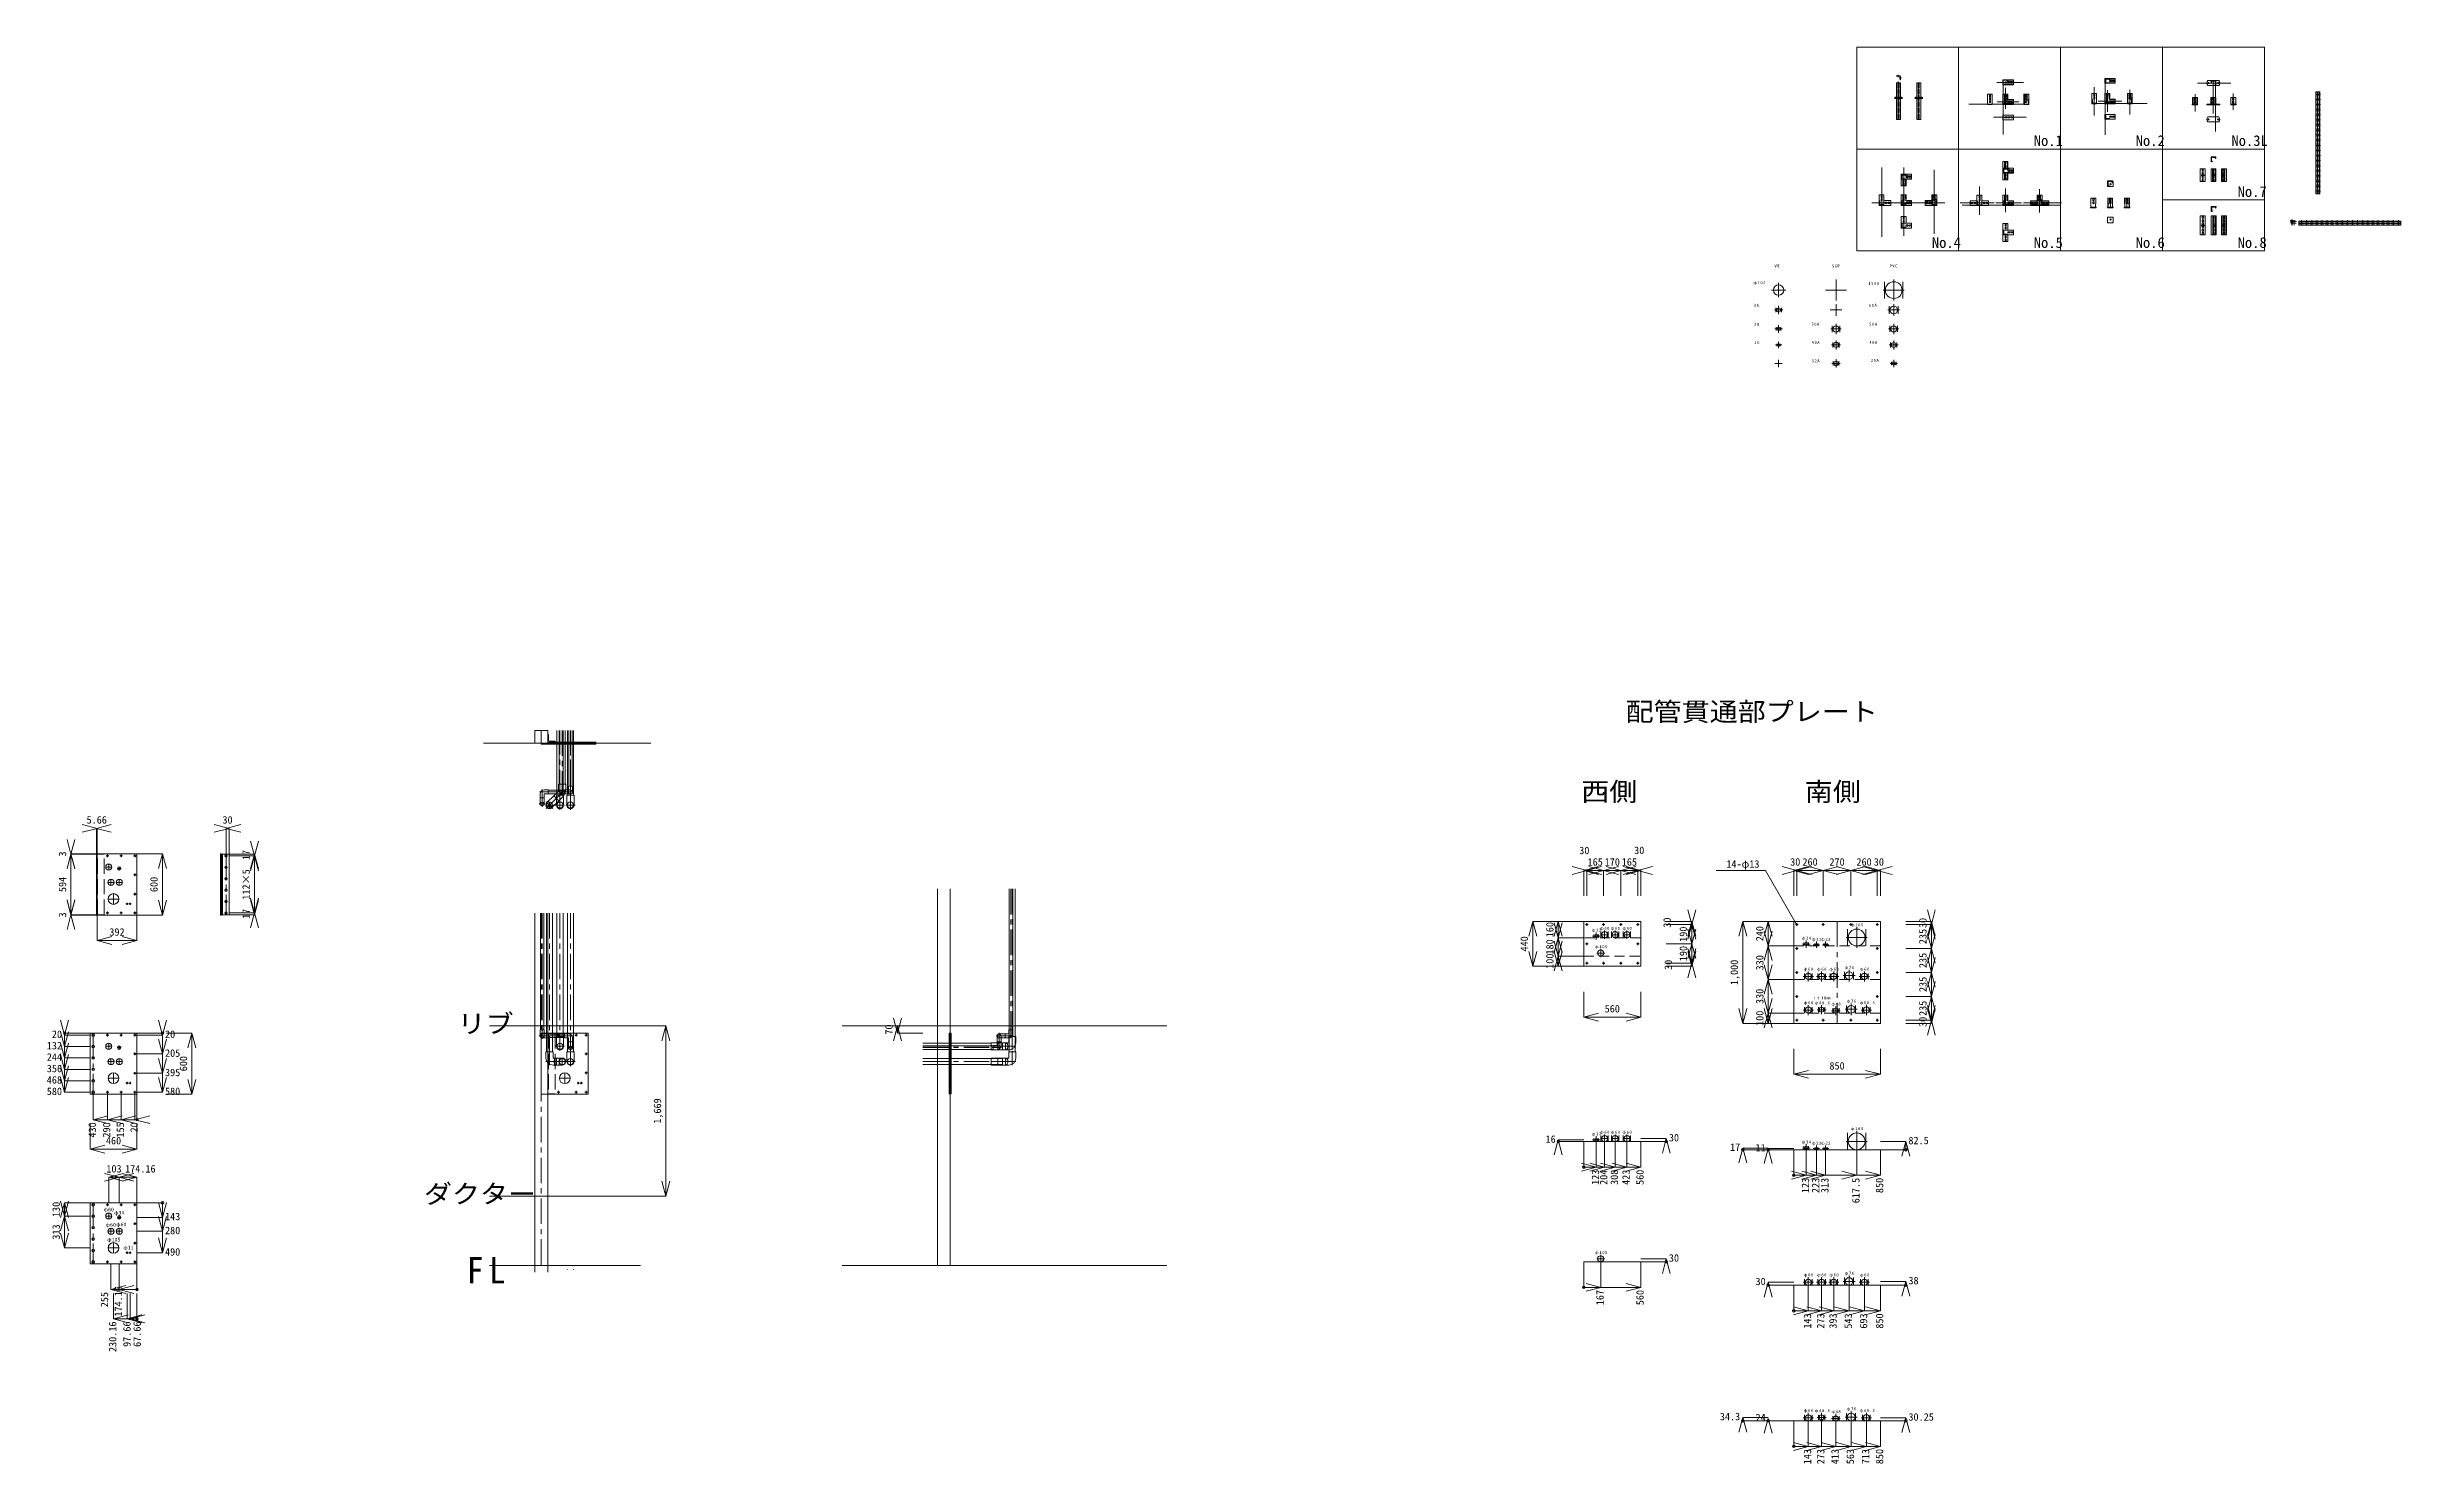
# Model space of a CAD drawing. Units: millimetres at full size, sheet at 1:50. Extents: x -29943 to 12787, y -4404 to 10657.
# Drawn here: x -29943 to -6850, y -3242 to 10657 of the extents above; entities that cross this region are included whole.
import ezdxf
from ezdxf.enums import TextEntityAlignment as Align

# ---------------------------------------------------------------- set-up
doc = ezdxf.new("R2010")
doc.units = ezdxf.units.MM
doc.header["$LTSCALE"] = 50
doc.header["$PDMODE"] = 32
doc.header["$PDSIZE"] = 25
for name, pattern in [('CHAIN1', [8, 5, -1, 1, -1]), ('DASHED2', [3, 2, -1]), ('DASHED3', [4, 3, -1])]:
    doc.linetypes.add(name, pattern=pattern)
for name, color, linetype, lineweight in [('0-0_マルチ横', 3, 'Continuous', 9), ('0-1_接続金具', 7, 'Continuous', 18), ('0-2_中心線', 4, 'Continuous', 9), ('0-3_マルチ縦', 3, 'Continuous', 9), ('0-4_パイプ', 7, 'Continuous', 9), ('0-7_PVC\u3000PL', 4, 'CHAIN1', 9), ('0-D_PS寸法', 4, 'Continuous', 9), ('0-F_文字', 7, 'Continuous', 9), ('3-0_Lev', 3, 'Continuous', 9), ('3-1_125sq', 7, 'Continuous', 9), ('3-2_カチオン添加', 7, 'Continuous', 18), ('3-3_混合槽移送', 7, 'Continuous', 18), ('3-4_受ピット移送', 7, 'Continuous', 18), ('3-5_市水', 7, 'Continuous', 18), ('3-7_PL', 4, 'Continuous', 9), ('3-8_カチオンH', 4, 'CHAIN1', 9), ('3-9_混合槽H', 4, 'CHAIN1', 9), ('3-A_受ピットH', 4, 'CHAIN1', 9), ('3-B_市水H', 4, 'CHAIN1', 9), ('3-C_ケーブルH', 4, 'CHAIN1', 9), ('3-E_寸法', 4, 'Continuous', 9)]:
    doc.layers.add(name, color=color, linetype=linetype, lineweight=lineweight)
doc.styles.add('ＭＳ ゴシック', font='')
doc.styles.get('ＭＳ ゴシック').set_extended_font_data('MS Gothic')

msp = doc.modelspace()

# ---------------------------------------------------------------- texts
at = {"layer": '0-1_接続金具', "style": 'ＭＳ ゴシック'}
for s, p in [('No.1', (-10452.02, 9655.62)), ('No.2', (-9452.02, 9655.62)), ('No.3L', (-8512.73, 9655.62)), ('No.7', (-8452.02, 9155.62)), ('No.4', (-11452.02, 8655.62)), ('No.5', (-10452.02, 8655.62)), ('No.6', (-9452.02, 8655.62)), ('No.8', (-8452.02, 8655.62))]:
    msp.add_text(s, height=104.7, dxfattribs=at).set_placement(p, align=Align.BOTTOM_LEFT)
at = {"layer": '0-4_パイプ', "char_height": 29.33, "attachment_point": 7, "style": 'ＭＳ ゴシック'}
for s, insert in [('\\T1.21;\\W0.95;φ102', (-13203.72, 8323.34)), ('\\T1.27;\\W0.95;VE', (-12996.57, 8494.78)), ('\\T1.27;\\W0.9;SGP', (-12432.51, 8494.78)), ('\\T1.28;\\W0.9;150A', (-12073.88, 8323.34)), ('\\T1.27;\\W0.9;PVC', (-11866.73, 8494.78)), ('\\T1.27;\\W0.95;36', (-13198.96, 8109.05)), ('\\T1.27;\\W0.9;65A', (-12069.12, 8109.05)), ('\\T1.27;\\W0.95;28', (-13196.57, 7923.33)), ('\\T1.27;\\W0.9;50A', (-12632.52, 7923.33)), ('\\T1.27;\\W0.9;50A', (-12066.74, 7923.33)), ('\\T1.27;\\W0.95;16', (-13194.19, 7744.75)), ('\\T1.27;\\W0.9;40A', (-12630.14, 7744.75)), ('\\T1.27;\\W0.9;40A', (-12064.36, 7744.75)), ('\\T1.27;\\W0.9;32A', (-12630.14, 7563.8)), ('\\T1.27;\\W0.9;25A', (-12050.07, 7568.56))]:
    msp.add_mtext(s, dxfattribs=dict(at, insert=insert))
at = {"layer": '0-D_PS寸法', "style": 'ＭＳ ゴシック'}
for s, p in [('30', (-14911.21, 2717.49)), ('30', (-14372.74, 2718.66)), ('165', (-14829.46, 2604.55)), ('170', (-14661.96, 2604.55)), ('165', (-14494.46, 2604.55)), ('14-φ13', (-13468.16, 2584.49)), ('30', (-12841.96, 2604.55)), ('260', (-12721.96, 2604.55)), ('270', (-12456.96, 2604.55)), ('260', (-12191.96, 2604.55)), ('30', (-12021.96, 2604.55)), ('560', (-14661.96, 1164.55)), ('850', (-12456.96, 604.55)), ('16', (-15241.96, -114.45)), ('30', (-14031.96, -100.45)), ('17', (-13431.96, -193.45)), ('11', (-13181.96, -199.45)), ('82.5', (-11681.96, -127.95)), ('30', (-14031.96, -1280.45)), ('30', (-13181.96, -1510.45)), ('38', (-11681.96, -1502.45)), ('34.3', (-13531.96, -2836.15)), ('24', (-13181.96, -2846.45)), ('30.25', (-11681.96, -2840.2))]:
    msp.add_text(s, height=73.31, dxfattribs=at).set_placement(p, align=Align.BOTTOM_LEFT)
for s, p in [('30', (-13991.01, 2018.05)), ('30', (-11481.96, 2014.55)), ('440', (-15391.96, 1784.55)), ('160', (-15141.96, 1924.55)), ('180', (-15141.96, 1754.55)), ('190', (-13831.96, 1879.55)), ('240', (-13081.96, 1884.55)), ('235', (-11481.96, 1857.05)), ('100', (-15141.96, 1614.55)), ('30', (-13979.33, 1603.39)), ('190', (-13831.96, 1689.55)), ('1,000', (-13331.96, 1454.55)), ('330', (-13081.96, 1599.55)), ('235', (-11481.96, 1622.05)), ('330', (-13081.96, 1269.55)), ('235', (-11481.96, 1387.05)), ('100', (-13081.96, 1054.55)), ('235', (-11481.96, 1152.05)), ('30', (-11481.96, 1044.55)), ('123', (-14693.96, -505.45)), ('204', (-14612.96, -505.45)), ('308', (-14508.96, -505.45)), ('423', (-14393.96, -505.45)), ('560', (-14256.96, -505.45)), ('123', (-12633.96, -585.45)), ('223', (-12533.96, -585.45)), ('313', (-12443.96, -585.45)), ('617.5', (-12139.46, -685.45)), ('850', (-11906.96, -585.45)), ('167', (-14649.96, -1685.45)), ('560', (-14256.96, -1685.45)), ('143', (-12613.96, -1915.45)), ('273', (-12483.96, -1915.45)), ('393', (-12363.96, -1915.45)), ('543', (-12213.96, -1915.45)), ('693', (-12063.96, -1915.45)), ('850', (-11906.96, -1915.45)), ('143', (-12613.96, -3245.45)), ('273', (-12483.96, -3245.45)), ('413', (-12343.96, -3245.45)), ('563', (-12193.96, -3245.45)), ('713', (-12043.96, -3245.45)), ('850', (-11906.96, -3245.45))]:
    msp.add_text(s, height=73.31, rotation=90, dxfattribs=at).set_placement(p, align=Align.BOTTOM_LEFT)
at = {"layer": '0-D_PS寸法', "color": 7, "insert": (-12612.36, 1313.13), "char_height": 29.33, "attachment_point": 7, "style": 'ＭＳ ゴシック'}
msp.add_mtext('\\T1.19;\\W0.95;+ｔ10㎜', dxfattribs=at)
at = {"layer": '0-F_文字', "color": 3, "style": 'ＭＳ ゴシック', "width": 1.1}
for s, p in [('配管貫通部プレート', (-14456.97, 3990.46)), ('西側', (-14891.43, 3206.26)), ('南側', (-12698.9, 3206.26))]:
    msp.add_text(s, height=183.3, dxfattribs=at).set_placement(p, align=Align.BOTTOM_LEFT)
at = {"layer": '0-F_文字', "char_height": 29.33, "attachment_point": 7, "style": 'ＭＳ ゴシック'}
for s, insert in [('\\T1.19;φ32', (-14787.71, 1971.55)), ('\\T1.19;φ60', (-14706.71, 1989.55)), ('\\T1.19;φ60', (-14602.71, 1989.55)), ('\\T1.19;φ60', (-14487.71, 1989.55)), ('\\T1.19;φ34', (-12727.71, 1893.55)), ('\\T1.19;φ22', (-12627.71, 1881.55)), ('\\T1.19;φ22', (-12537.71, 1881.55)), ('\\T1.21;\\W0.95;φ165', (-12244.46, 2024.55)), ('\\T1.21;\\W0.95;φ105', (-14754.96, 1809.55)), ('\\T1.19;φ60', (-12707.71, 1589.55)), ('\\T1.19;φ60', (-12577.71, 1589.55)), ('\\T1.19;φ60', (-12457.71, 1589.55)), ('\\T1.19;φ76', (-12307.71, 1605.55)), ('\\T1.19;φ60', (-12157.71, 1589.55)), ('\\T1.19;φ60', (-12707.71, 1259.55)), ('\\T1.22;\\W0.95;φ48.6', (-12600.21, 1257.85)), ('\\T1.19;φ48', (-12437.71, 1247.55)), ('\\T1.19;φ76', (-12287.71, 1275.55)), ('\\T1.22;\\W0.95;φ60.5', (-12160.21, 1259.8)), ('\\T1.19;φ32', (-14787.71, -28.45)), ('\\T1.19;φ60', (-14706.71, -10.45)), ('\\T1.19;φ60', (-14602.71, -10.45)), ('\\T1.19;φ60', (-14487.71, -10.45)), ('\\T1.21;\\W0.95;φ165', (-12244.46, 24.55)), ('\\T1.19;φ34', (-12727.71, -106.45)), ('\\T1.19;φ22', (-12627.71, -118.45)), ('\\T1.19;φ22', (-12537.71, -118.45)), ('\\T1.21;\\W0.95;φ105', (-14754.96, -1190.45)), ('\\T1.19;φ60', (-12707.71, -1410.45)), ('\\T1.19;φ60', (-12577.71, -1410.45)), ('\\T1.19;φ60', (-12457.71, -1410.45)), ('\\T1.19;φ76', (-12307.71, -1394.45)), ('\\T1.19;φ60', (-12157.71, -1410.45)), ('\\T1.19;φ60', (-12707.71, -2740.45)), ('\\T1.22;\\W0.95;φ48.6', (-12600.21, -2742.15)), ('\\T1.19;φ48', (-12437.71, -2752.45)), ('\\T1.19;φ76', (-12287.71, -2724.45)), ('\\T1.22;\\W0.95;φ60.5', (-12160.21, -2740.2))]:
    msp.add_mtext(s, dxfattribs=dict(at, insert=insert))
at = {"layer": '3-0_Lev', "style": 'ＭＳ ゴシック', "width": 1.1}
for s, p in [('リブ', (-25915.66, 929.34)), ('ダクター', (-26245.66, -739.66))]:
    msp.add_text(s, height=183.3, dxfattribs=at).set_placement(p, align=Align.BOTTOM_LEFT)
at = {"layer": '3-0_Lev', "insert": (-25825.66, -1470.66), "char_height": 256.6, "attachment_point": 7, "style": 'ＭＳ ゴシック'}
msp.add_mtext('\\T1.31;\\W0.95;FL', dxfattribs=at)
at = {"layer": '3-7_PL', "style": 'ＭＳ ゴシック'}
for s, p in [('17', (-27931.96, 2680.87)), ('112×5', (-27931.96, 2292.37)), ('17', (-27931.96, 2103.87))]:
    msp.add_text(s, height=73.31, rotation=90, dxfattribs=at).set_placement(p, align=Align.BOTTOM_LEFT)
at = {"layer": '3-8_カチオンH', "color": 7, "style": 'ＭＳ ゴシック'}
msp.add_text('φ34', height=36.66, dxfattribs=at).set_placement((-29284.71, -806.58), align=Align.BOTTOM_LEFT)
at = {"layer": '3-9_混合槽H', "color": 7, "style": 'ＭＳ ゴシック'}
msp.add_text('φ60', height=36.66, dxfattribs=at).set_placement((-29368.31, -925.51), align=Align.BOTTOM_LEFT)
at = {"layer": '3-A_受ピットH', "color": 7, "style": 'ＭＳ ゴシック'}
msp.add_text('φ60', height=36.66, dxfattribs=at).set_placement((-29387.71, -775.58), align=Align.BOTTOM_LEFT)
at = {"layer": '3-B_市水H', "color": 7, "style": 'ＭＳ ゴシック'}
msp.add_text('φ60', height=36.66, dxfattribs=at).set_placement((-29265.16, -922.93), align=Align.BOTTOM_LEFT)
at = {"layer": '3-C_ケーブルH', "color": 7, "style": 'ＭＳ ゴシック'}
for s, p in [('φ105', (-29353.21, -1071.08)), ('φ11', (-29194.79, -1149.39))]:
    msp.add_text(s, height=36.66, dxfattribs=at).set_placement(p, align=Align.BOTTOM_LEFT)
at = {"layer": '3-E_寸法', "style": 'ＭＳ ゴシック'}
for s, p in [('5.66', (-29555.38, 3017.37)), ('30', (-28221.96, 3017.37)), ('392', (-29331.55, 1917.37)), ('20', (-29895.55, 914.34)), ('20', (-28785.55, 914.34)), ('244', (-29945.55, 690.34)), ('132', (-29945.55, 802.34)), ('205', (-28785.55, 729.34)), ('468', (-29945.55, 466.34)), ('356', (-29945.55, 578.34)), ('395', (-28785.55, 539.34)), ('580', (-29945.55, 354.34)), ('580', (-28785.55, 354.34)), ('460', (-29365.55, -129.48)), ('103', (-29361.21, -405.58)), ('174.16', (-29177.27, -405.58)), ('280', (-28785.55, -1010.58)), ('143', (-28785.55, -873.58)), ('490', (-28785.55, -1220.58))]:
    msp.add_text(s, height=73.31, dxfattribs=at).set_placement(p, align=Align.BOTTOM_LEFT)
for s, p in [('3', (-29733.21, 2715.87)), ('594', (-29733.21, 2367.37)), ('600', (-28835.55, 2367.37)), ('3', (-29733.21, 2118.87)), ('70', (-21624.94, 969.34)), ('600', (-28546.73, 609.34)), ('1,669', (-23896.34, 94.84)), ('430', (-29440.55, -40.66)), ('290', (-29300.55, -40.66)), ('155', (-29165.55, -40.66)), ('20', (-29030.55, 9.34)), ('130', (-29795.55, -820.58)), ('313', (-29795.55, -1042.08)), ('255', (-29321.3, -1705.58)), ('174.16', (-29184.71, -1797.75)), ('230.16', (-29240.71, -2144.4)), ('97.66', (-29100.34, -2094.4)), ('67.66', (-29001.09, -2094.4))]:
    msp.add_text(s, height=73.31, rotation=90, dxfattribs=at).set_placement(p, align=Align.BOTTOM_LEFT)

# ---------------------------------------------------------------- linework, layer by layer
at = {"layer": '0-0_マルチ横', "color": 4, "linetype": 'CHAIN1'}
for p, q in [((-7879.55, 8928.36), (-7929.22, 8928.36)), ((-7898.04, 8958.16), (-7898.04, 8909.86)), ((-6850.3, 8928.36), (-7850.3, 8928.36)), ((-7825.3, 8958.16), (-7825.3, 8909.86)), ((-7775.3, 8958.16), (-7775.3, 8909.86)), ((-7725.3, 8958.16), (-7725.3, 8909.86)), ((-7675.3, 8958.16), (-7675.3, 8909.86)), ((-7625.3, 8958.16), (-7625.3, 8909.86)), ((-7575.3, 8958.16), (-7575.3, 8909.86)), ((-7525.3, 8958.16), (-7525.3, 8909.86)), ((-7475.3, 8958.16), (-7475.3, 8909.86)), ((-7425.3, 8958.16), (-7425.3, 8909.86)), ((-7375.3, 8958.16), (-7375.3, 8909.86)), ((-7325.3, 8958.16), (-7325.3, 8909.86)), ((-7275.3, 8958.16), (-7275.3, 8909.86)), ((-7225.3, 8958.16), (-7225.3, 8909.86)), ((-7175.3, 8958.16), (-7175.3, 8909.86)), ((-7125.3, 8958.16), (-7125.3, 8909.86)), ((-7075.3, 8958.16), (-7075.3, 8909.86)), ((-7025.3, 8958.16), (-7025.3, 8909.86)), ((-6975.3, 8958.16), (-6975.3, 8909.86)), ((-6925.3, 8958.16), (-6925.3, 8909.86)), ((-6875.3, 8958.16), (-6875.3, 8909.86))]:
    msp.add_line(p, q, dxfattribs=at)
at = {"layer": '0-0_マルチ横'}
for p, q in [((-7919.55, 8942.14), (-7919.55, 8909.86)), ((-7916.35, 8933.86), (-7919.55, 8933.86)), ((-7916.35, 8922.86), (-7919.55, 8922.86)), ((-7916.37, 8909.86), (-7919.55, 8909.86)), ((-7916.35, 8942.11), (-7916.35, 8909.86)), ((-7911.89, 8949.86), (-7879.55, 8949.86)), ((-7911.85, 8946.66), (-7879.55, 8946.66)), ((-7903.54, 8949.86), (-7903.54, 8946.66)), ((-7892.54, 8949.86), (-7892.54, 8946.66)), ((-7879.55, 8946.66), (-7879.55, 8949.86)), ((-7850.3, 8949.86), (-7850.3, 8909.86)), ((-7850.3, 8949.86), (-6850.3, 8949.86)), ((-6850.3, 8946.66), (-7850.3, 8946.66)), ((-7850.3, 8909.86), (-6850.3, 8909.86)), ((-7845.3, 8946.66), (-7845.3, 8949.86)), ((-7810.8, 8933.86), (-7839.8, 8933.86)), ((-7810.8, 8922.86), (-7839.8, 8922.86)), ((-7805.3, 8946.66), (-7805.3, 8949.86)), ((-7795.3, 8946.66), (-7795.3, 8949.86)), ((-7760.8, 8933.86), (-7789.8, 8933.86)), ((-7760.8, 8922.86), (-7789.8, 8922.86)), ((-7755.3, 8946.66), (-7755.3, 8949.86)), ((-7745.3, 8946.66), (-7745.3, 8949.86)), ((-7710.8, 8933.86), (-7739.8, 8933.86)), ((-7710.8, 8922.86), (-7739.8, 8922.86)), ((-7705.3, 8946.66), (-7705.3, 8949.86)), ((-7695.3, 8946.66), (-7695.3, 8949.86)), ((-7660.8, 8933.86), (-7689.8, 8933.86)), ((-7660.8, 8922.86), (-7689.8, 8922.86)), ((-7655.3, 8946.66), (-7655.3, 8949.86)), ((-7645.3, 8946.66), (-7645.3, 8949.86)), ((-7610.8, 8933.86), (-7639.8, 8933.86)), ((-7610.8, 8922.86), (-7639.8, 8922.86)), ((-7605.3, 8946.66), (-7605.3, 8949.86)), ((-7595.3, 8946.66), (-7595.3, 8949.86)), ((-7560.8, 8933.86), (-7589.8, 8933.86)), ((-7560.8, 8922.86), (-7589.8, 8922.86)), ((-7555.3, 8946.66), (-7555.3, 8949.86)), ((-7545.3, 8946.66), (-7545.3, 8949.86)), ((-7510.8, 8933.86), (-7539.8, 8933.86)), ((-7510.8, 8922.86), (-7539.8, 8922.86)), ((-7505.3, 8946.66), (-7505.3, 8949.86)), ((-7495.3, 8946.66), (-7495.3, 8949.86)), ((-7460.8, 8933.86), (-7489.8, 8933.86)), ((-7460.8, 8922.86), (-7489.8, 8922.86)), ((-7455.3, 8946.66), (-7455.3, 8949.86)), ((-7445.3, 8946.66), (-7445.3, 8949.86)), ((-7410.8, 8933.86), (-7439.8, 8933.86)), ((-7410.8, 8922.86), (-7439.8, 8922.86)), ((-7405.3, 8946.66), (-7405.3, 8949.86)), ((-7395.3, 8946.66), (-7395.3, 8949.86)), ((-7360.8, 8933.86), (-7389.8, 8933.86)), ((-7360.8, 8922.86), (-7389.8, 8922.86)), ((-7355.3, 8946.66), (-7355.3, 8949.86)), ((-7345.3, 8946.66), (-7345.3, 8949.86)), ((-7310.8, 8933.86), (-7339.8, 8933.86)), ((-7310.8, 8922.86), (-7339.8, 8922.86)), ((-7305.3, 8946.66), (-7305.3, 8949.86)), ((-7295.3, 8946.66), (-7295.3, 8949.86)), ((-7260.8, 8933.86), (-7289.8, 8933.86)), ((-7260.8, 8922.86), (-7289.8, 8922.86)), ((-7255.3, 8946.66), (-7255.3, 8949.86)), ((-7245.3, 8946.66), (-7245.3, 8949.86)), ((-7210.8, 8933.86), (-7239.8, 8933.86)), ((-7210.8, 8922.86), (-7239.8, 8922.86)), ((-7205.3, 8946.66), (-7205.3, 8949.86)), ((-7195.3, 8946.66), (-7195.3, 8949.86)), ((-7160.8, 8933.86), (-7189.8, 8933.86)), ((-7160.8, 8922.86), (-7189.8, 8922.86)), ((-7155.3, 8946.66), (-7155.3, 8949.86)), ((-7145.3, 8946.66), (-7145.3, 8949.86)), ((-7110.8, 8933.86), (-7139.8, 8933.86)), ((-7110.8, 8922.86), (-7139.8, 8922.86)), ((-7105.3, 8946.66), (-7105.3, 8949.86)), ((-7095.3, 8946.66), (-7095.3, 8949.86)), ((-7060.8, 8933.86), (-7089.8, 8933.86)), ((-7060.8, 8922.86), (-7089.8, 8922.86)), ((-7055.3, 8946.66), (-7055.3, 8949.86)), ((-7045.3, 8946.66), (-7045.3, 8949.86)), ((-7010.8, 8933.86), (-7039.8, 8933.86)), ((-7010.8, 8922.86), (-7039.8, 8922.86)), ((-7005.3, 8946.66), (-7005.3, 8949.86)), ((-6995.3, 8946.66), (-6995.3, 8949.86)), ((-6960.8, 8933.86), (-6989.8, 8933.86)), ((-6960.8, 8922.86), (-6989.8, 8922.86)), ((-6955.3, 8946.66), (-6955.3, 8949.86)), ((-6945.3, 8946.66), (-6945.3, 8949.86)), ((-6910.8, 8933.86), (-6939.8, 8933.86)), ((-6910.8, 8922.86), (-6939.8, 8922.86)), ((-6905.3, 8946.66), (-6905.3, 8949.86)), ((-6895.3, 8946.66), (-6895.3, 8949.86)), ((-6860.8, 8933.86), (-6889.8, 8933.86)), ((-6860.8, 8922.86), (-6889.8, 8922.86)), ((-6855.3, 8946.66), (-6855.3, 8949.86)), ((-6850.3, 8949.86), (-6850.3, 8909.86))]:
    msp.add_line(p, q, dxfattribs=at)
for centre, radius, start, end in [((-7911.71, 8942.03), 7.84, 91.26278, 179.19438), ((-7911.71, 8942.03), 4.64, 91.64142, 178.95282), ((-7839.8, 8928.36), 5.5, 90, 270), ((-7810.8, 8928.36), 5.5, 270, 90), ((-7789.8, 8928.36), 5.5, 90, 270), ((-7760.8, 8928.36), 5.5, 270, 90), ((-7739.8, 8928.36), 5.5, 90, 270), ((-7710.8, 8928.36), 5.5, 270, 90), ((-7689.8, 8928.36), 5.5, 90, 270), ((-7660.8, 8928.36), 5.5, 270, 90), ((-7639.8, 8928.36), 5.5, 90, 270), ((-7610.8, 8928.36), 5.5, 270, 90), ((-7589.8, 8928.36), 5.5, 90, 270), ((-7560.8, 8928.36), 5.5, 270, 90), ((-7539.8, 8928.36), 5.5, 90, 270), ((-7510.8, 8928.36), 5.5, 270, 90), ((-7489.8, 8928.36), 5.5, 90, 270), ((-7460.8, 8928.36), 5.5, 270, 90), ((-7439.8, 8928.36), 5.5, 90, 270), ((-7410.8, 8928.36), 5.5, 270, 90), ((-7389.8, 8928.36), 5.5, 90, 270), ((-7360.8, 8928.36), 5.5, 270, 90), ((-7339.8, 8928.36), 5.5, 90, 270), ((-7310.8, 8928.36), 5.5, 270, 90), ((-7289.8, 8928.36), 5.5, 90, 270), ((-7260.8, 8928.36), 5.5, 270, 90), ((-7239.8, 8928.36), 5.5, 90, 270), ((-7210.8, 8928.36), 5.5, 270, 90), ((-7189.8, 8928.36), 5.5, 90, 270), ((-7160.8, 8928.36), 5.5, 270, 90), ((-7139.8, 8928.36), 5.5, 90, 270), ((-7110.8, 8928.36), 5.5, 270, 90), ((-7089.8, 8928.36), 5.5, 90, 270), ((-7060.8, 8928.36), 5.5, 270, 90), ((-7039.8, 8928.36), 5.5, 90, 270), ((-7010.8, 8928.36), 5.5, 270, 90), ((-6989.8, 8928.36), 5.5, 90, 270), ((-6960.8, 8928.36), 5.5, 270, 90), ((-6939.8, 8928.36), 5.5, 90, 270), ((-6910.8, 8928.36), 5.5, 270, 90), ((-6889.8, 8928.36), 5.5, 90, 270), ((-6860.8, 8928.36), 5.5, 270, 90)]:
    msp.add_arc(centre, radius, start, end, dxfattribs=at)
msp.add_point((-7919.55, 8949.86), dxfattribs=at)
at = {"layer": '0-1_接続金具', "color": 4}
for p, q in [((-12189.16, 10657.04), (-12189.16, 8657.04)), ((-11189.16, 10657.04), (-11189.16, 8657.04)), ((-10189.16, 10657.04), (-10189.16, 8657.04)), ((-9189.16, 10657.04), (-9189.16, 8657.04)), ((-11820.08, 10162.68), (-11810.08, 10162.68)), ((-11810.08, 10162.68), (-11808.83, 10167.34)), ((-11806.33, 10158.01), (-11808.83, 10167.34)), ((-11806.33, 10158.01), (-11805.08, 10162.68)), ((-11805.08, 10162.68), (-11755.08, 10162.68)), ((-11753.83, 10158.01), (-11755.08, 10162.68)), ((-11753.83, 10158.01), (-11751.33, 10167.34)), ((-11750.08, 10162.68), (-11751.33, 10167.34)), ((-11740.08, 10162.68), (-11750.08, 10162.68)), ((-11620.08, 10162.68), (-11610.08, 10162.68)), ((-11610.08, 10162.68), (-11608.83, 10167.34)), ((-11606.33, 10158.01), (-11608.83, 10167.34)), ((-11606.33, 10158.01), (-11605.08, 10162.68)), ((-11605.08, 10162.68), (-11555.08, 10162.68)), ((-11553.83, 10158.01), (-11555.08, 10162.68)), ((-11553.83, 10158.01), (-11551.33, 10167.34)), ((-11550.08, 10162.68), (-11551.33, 10167.34)), ((-11540.08, 10162.68), (-11550.08, 10162.68)), ((-11820.08, 10152.68), (-11810.08, 10152.68)), ((-11810.08, 10152.68), (-11808.83, 10157.34)), ((-11806.33, 10148.01), (-11808.83, 10157.34)), ((-11806.33, 10148.01), (-11805.08, 10152.68)), ((-11805.08, 10152.68), (-11755.08, 10152.68)), ((-11753.83, 10148.01), (-11755.08, 10152.68)), ((-11753.83, 10148.01), (-11751.33, 10157.34)), ((-11750.08, 10152.68), (-11751.33, 10157.34)), ((-11740.08, 10152.68), (-11750.08, 10152.68)), ((-11620.08, 10152.68), (-11610.08, 10152.68)), ((-11610.08, 10152.68), (-11608.83, 10157.34)), ((-11606.33, 10148.01), (-11608.83, 10157.34)), ((-11606.33, 10148.01), (-11605.08, 10152.68)), ((-11605.08, 10152.68), (-11555.08, 10152.68)), ((-11553.83, 10148.01), (-11555.08, 10152.68)), ((-11553.83, 10148.01), (-11551.33, 10157.34)), ((-11550.08, 10152.68), (-11551.33, 10157.34)), ((-11540.08, 10152.68), (-11550.08, 10152.68)), ((-12189.16, 9657.04), (-8189.16, 9657.04)), ((-9189.16, 9157.04), (-8189.16, 9157.04)), ((-12189.16, 8657.04), (-8189.16, 8657.04))]:
    msp.add_line(p, q, dxfattribs=at)
at = {"layer": '0-1_接続金具'}
for p, q in [((-11768.08, 10376.31), (-11800.08, 10376.31)), ((-11800.08, 10373.11), (-11800.08, 10376.31)), ((-11800.08, 10373.11), (-11768.08, 10373.11)), ((-11760.08, 10307.68), (-11800.08, 10307.68)), ((-11800.08, 10307.68), (-11800.08, 10162.68)), ((-11787.18, 10297.18), (-11787.18, 10258.18)), ((-11787.18, 10237.18), (-11787.18, 10198.18)), ((-11787.18, 10177.18), (-11787.18, 10162.68)), ((-11776.18, 10258.18), (-11776.18, 10297.18)), ((-11776.18, 10198.18), (-11776.18, 10237.18)), ((-11776.18, 10162.68), (-11776.18, 10177.18)), ((-11763.28, 10336.31), (-11763.28, 10368.31)), ((-11763.28, 10336.31), (-11760.08, 10336.31)), ((-11763.28, 10307.68), (-11763.28, 10162.68)), ((-11760.08, 10368.31), (-11760.08, 10336.31)), ((-11760.08, 10307.68), (-11760.08, 10162.68)), ((-11560.08, 10307.68), (-11600.08, 10307.68)), ((-11600.08, 10307.68), (-11600.08, 10162.68)), ((-11587.18, 10297.18), (-11587.18, 10258.18)), ((-11587.18, 10237.18), (-11587.18, 10198.18)), ((-11587.18, 10177.18), (-11587.18, 10162.68)), ((-11576.18, 10258.18), (-11576.18, 10297.18)), ((-11576.18, 10198.18), (-11576.18, 10237.18)), ((-11576.18, 10162.68), (-11576.18, 10177.18)), ((-11560.08, 10307.68), (-11560.08, 10162.68)), ((-10858.84, 10196.33), (-10906.84, 10196.33)), ((-10906.84, 10196.33), (-10906.84, 10096.53)), ((-10886.84, 10182.83), (-10886.84, 10173.83)), ((-10875.84, 10182.83), (-10875.84, 10173.83)), ((-10858.84, 10096.53), (-10858.84, 10196.33)), ((-10755.48, 10291.26), (-10755.48, 10332.86)), ((-10707.48, 10196.33), (-10755.48, 10196.33)), ((-10755.48, 10098.33), (-10755.48, 10196.33)), ((-10652.48, 10336.06), (-10752.28, 10336.06)), ((-10710.72, 10332.86), (-10752.28, 10332.86)), ((-10752.28, 10332.86), (-10752.28, 10291.26)), ((-10752.28, 10288.06), (-10652.48, 10288.06)), ((-10751.73, 10288.11), (-10740.48, 10290.08)), ((-10741.03, 10293.23), (-10740.48, 10290.08)), ((-10740.48, 10290.08), (-10652.48, 10290.08)), ((-10740.48, 10108.33), (-10740.48, 10191.33)), ((-10735.48, 10182.83), (-10735.48, 10173.83)), ((-10730.98, 10316.06), (-10721.98, 10316.06)), ((-10730.98, 10305.06), (-10721.98, 10305.06)), ((-10724.48, 10182.83), (-10724.48, 10173.83)), ((-10712.69, 10191.33), (-10712.69, 10136.13)), ((-10707.52, 10332.55), (-10709.53, 10321.06)), ((-10657.48, 10321.06), (-10709.53, 10321.06)), ((-10709.53, 10191.33), (-10709.53, 10139.28)), ((-10702.98, 10316.06), (-10693.98, 10316.06)), ((-10693.98, 10305.06), (-10702.98, 10305.06)), ((-10665.98, 10316.06), (-10674.98, 10316.06)), ((-10665.98, 10305.06), (-10674.98, 10305.06)), ((-10652.48, 10288.06), (-10652.48, 10336.06)), ((-10549.11, 10196.33), (-10501.11, 10196.33)), ((-10549.11, 10096.53), (-10549.11, 10196.33)), ((-10547.1, 10108.33), (-10547.1, 10196.33)), ((-10532.11, 10182.83), (-10532.11, 10173.83)), ((-10521.11, 10182.83), (-10521.11, 10173.83)), ((-10516.11, 10191.33), (-10516.11, 10139.28)), ((-10501.11, 10196.33), (-10501.11, 10096.53)), ((-9835.95, 10202.29), (-9883.95, 10202.29)), ((-9883.95, 10202.29), (-9883.95, 10102.49)), ((-9863.95, 10188.79), (-9863.95, 10179.79)), ((-9863.95, 10151.79), (-9863.95, 10160.79)), ((-9852.95, 10188.79), (-9852.95, 10179.79)), ((-9852.95, 10160.79), (-9852.95, 10151.79)), ((-9755.14, 10346.33), (-9755.14, 10304.73)), ((-9707.14, 10202.29), (-9755.14, 10202.29)), ((-9755.14, 10107.54), (-9755.14, 10202.29)), ((-9652.14, 10349.53), (-9751.94, 10349.53)), ((-9751.94, 10346.33), (-9751.94, 10304.73)), ((-9710.34, 10346.33), (-9751.94, 10346.33)), ((-9751.94, 10304.73), (-9740.69, 10306.7)), ((-9751.94, 10301.53), (-9652.14, 10301.53)), ((-9751.39, 10301.58), (-9740.14, 10303.55)), ((-9746.89, 10336.28), (-9746.89, 10305.62)), ((-9711.22, 10341.28), (-9741.89, 10341.28)), ((-9740.69, 10306.7), (-9740.14, 10303.55)), ((-9740.69, 10306.7), (-9652.14, 10306.7)), ((-9740.14, 10303.55), (-9652.14, 10303.55)), ((-9740.14, 10114.29), (-9740.14, 10197.29)), ((-9735.14, 10188.79), (-9735.14, 10179.79)), ((-9735.14, 10151.79), (-9735.14, 10160.79)), ((-9724.14, 10188.79), (-9724.14, 10179.79)), ((-9724.14, 10160.79), (-9724.14, 10151.79)), ((-9712.35, 10197.29), (-9712.35, 10163.37)), ((-9712.35, 10163.37), (-9710.29, 10156.29)), ((-9709.2, 10163.37), (-9712.35, 10163.37)), ((-9710.34, 10346.33), (-9712.31, 10335.09)), ((-9712.31, 10335.09), (-9709.16, 10334.53)), ((-9709.2, 10197.29), (-9709.2, 10163.37)), ((-9709.2, 10163.37), (-9707.14, 10156.29)), ((-9707.19, 10345.78), (-9709.16, 10334.53)), ((-9698.14, 10346.33), (-9707.14, 10346.33)), ((-9707.14, 10202.29), (-9707.14, 10156.29)), ((-9702.64, 10329.53), (-9693.64, 10329.53)), ((-9693.64, 10318.53), (-9702.64, 10318.53)), ((-9698.14, 10341.6), (-9698.14, 10349.53)), ((-9691.07, 10334.53), (-9698.14, 10341.6)), ((-9691.07, 10334.53), (-9657.14, 10334.53)), ((-9665.64, 10329.53), (-9674.64, 10329.53)), ((-9665.64, 10318.53), (-9674.64, 10318.53)), ((-9652.14, 10301.53), (-9652.14, 10349.53)), ((-9533.79, 10202.29), (-9485.79, 10202.29)), ((-9533.79, 10102.49), (-9533.79, 10202.29)), ((-9531.77, 10114.29), (-9531.77, 10202.29)), ((-9528.62, 10113.74), (-9528.62, 10202.29)), ((-9516.79, 10188.79), (-9516.79, 10179.79)), ((-9516.79, 10160.79), (-9516.79, 10151.79)), ((-9505.79, 10188.79), (-9505.79, 10179.79)), ((-9505.79, 10151.79), (-9505.79, 10160.79)), ((-9500.79, 10163.37), (-9500.79, 10197.29)), ((-9500.79, 10163.37), (-9493.72, 10156.29)), ((-9485.79, 10202.29), (-9485.79, 10102.49)), ((-8847.53, 10161.05), (-8895.53, 10161.05)), ((-8895.53, 10161.05), (-8895.53, 10095.55)), ((-8880.53, 10161.05), (-8880.53, 10095.55)), ((-8852.7, 10161.05), (-8852.7, 10095.55)), ((-8849.54, 10161.05), (-8849.54, 10095.55)), ((-8847.53, 10161.05), (-8847.53, 10091.05)), ((-8744.7, 10330.01), (-8636.95, 10330.01)), ((-8744.7, 10279.01), (-8636.95, 10279.01)), ((-8714.83, 10161.05), (-8714.83, 10095.55)), ((-8666.83, 10161.05), (-8714.83, 10161.05)), ((-8714.78, 10323.26), (-8712.81, 10312.01)), ((-8709.66, 10312.57), (-8712.81, 10312.01)), ((-8712.81, 10161.05), (-8712.81, 10095.55)), ((-8711.63, 10327.01), (-8670.03, 10327.01)), ((-8711.63, 10323.81), (-8709.66, 10312.57)), ((-8711.63, 10323.81), (-8670.03, 10323.81)), ((-8709.66, 10161.05), (-8709.66, 10095.55)), ((-8681.28, 10284.19), (-8681.83, 10281.03)), ((-8670.58, 10279.06), (-8681.83, 10281.03)), ((-8681.83, 10161.05), (-8681.83, 10095.55)), ((-8670.03, 10282.21), (-8681.28, 10284.19)), ((-8670.03, 10323.81), (-8670.03, 10282.21)), ((-8666.83, 10323.81), (-8666.83, 10282.21)), ((-8666.83, 10161.05), (-8666.83, 10095.55)), ((-8519.14, 10161.05), (-8519.14, 10091.05)), ((-8519.14, 10161.05), (-8471.14, 10161.05)), ((-8471.14, 10161.05), (-8471.14, 10095.55)), ((-11800.08, 10152.68), (-11800.08, 9947.68)), ((-11760.08, 9947.68), (-11800.08, 9947.68)), ((-11787.18, 10152.68), (-11787.18, 10138.18)), ((-11787.18, 10117.18), (-11787.18, 10078.18)), ((-11787.18, 10057.18), (-11787.18, 10018.18)), ((-11787.18, 9997.18), (-11787.18, 9958.18)), ((-11776.18, 10138.18), (-11776.18, 10152.68)), ((-11776.18, 10078.18), (-11776.18, 10117.18)), ((-11776.18, 10018.18), (-11776.18, 10057.18)), ((-11776.18, 9958.18), (-11776.18, 9997.18)), ((-11763.28, 10152.68), (-11763.28, 9947.68)), ((-11760.08, 10152.68), (-11760.08, 9947.68)), ((-11600.08, 10152.68), (-11600.08, 9947.68)), ((-11560.08, 9947.68), (-11600.08, 9947.68)), ((-11587.18, 10152.68), (-11587.18, 10138.18)), ((-11587.18, 10117.18), (-11587.18, 10078.18)), ((-11587.18, 10057.18), (-11587.18, 10018.18)), ((-11587.18, 9997.18), (-11587.18, 9958.18)), ((-11576.18, 10138.18), (-11576.18, 10152.68)), ((-11576.18, 10078.18), (-11576.18, 10117.18)), ((-11576.18, 10018.18), (-11576.18, 10057.18)), ((-11576.18, 9958.18), (-11576.18, 9997.18)), ((-11560.08, 10152.68), (-11560.08, 9947.68)), ((-10862.04, 10093.33), (-10903.64, 10093.33)), ((-10886.84, 10145.83), (-10886.84, 10154.83)), ((-10886.84, 10117.83), (-10886.84, 10126.83)), ((-10875.84, 10154.83), (-10875.84, 10145.83)), ((-10875.84, 10117.83), (-10875.84, 10126.83)), ((-10755.48, 9987.15), (-10755.48, 9945.55)), ((-10754.01, 10094.8), (-10707.48, 10141.33)), ((-10752.28, 9990.35), (-10652.48, 9990.35)), ((-10652.48, 9942.35), (-10752.28, 9942.35)), ((-10750.48, 10093.33), (-10652.48, 10093.33)), ((-10740.48, 10108.33), (-10657.48, 10108.33)), ((-10735.48, 10145.83), (-10735.48, 10154.83)), ((-10730.98, 9973.35), (-10721.98, 9973.35)), ((-10730.98, 9962.35), (-10721.98, 9962.35)), ((-10724.48, 10154.83), (-10724.48, 10145.83)), ((-10657.48, 10136.13), (-10712.69, 10136.13)), ((-10657.48, 10139.28), (-10709.53, 10139.28)), ((-10693.98, 10124.33), (-10702.98, 10124.33)), ((-10702.98, 10113.33), (-10693.98, 10113.33)), ((-10693.98, 9973.35), (-10702.98, 9973.35)), ((-10702.98, 9962.35), (-10693.98, 9962.35)), ((-10665.98, 10124.33), (-10674.98, 10124.33)), ((-10665.98, 10113.33), (-10674.98, 10113.33)), ((-10665.98, 9973.35), (-10674.98, 9973.35)), ((-10665.98, 9962.35), (-10674.98, 9962.35)), ((-10652.48, 10093.33), (-10652.48, 10141.33)), ((-10652.48, 9990.35), (-10652.48, 9942.35)), ((-10549.07, 10097.09), (-10547.1, 10108.33)), ((-10543.94, 10107.78), (-10547.1, 10108.33)), ((-10504.31, 10096.53), (-10545.91, 10096.53)), ((-10545.91, 10093.33), (-10504.31, 10093.33)), ((-10532.11, 10154.83), (-10532.11, 10145.83)), ((-10532.11, 10117.83), (-10532.11, 10126.83)), ((-10521.11, 10145.83), (-10521.11, 10154.83)), ((-10521.11, 10117.83), (-10521.11, 10126.83)), ((-10504.63, 10141.29), (-10516.11, 10139.28)), ((-10504.31, 10138.1), (-10504.31, 10096.53)), ((-9883.95, 10144.09), (-9875.7, 10144.09)), ((-9880.75, 10144.09), (-9880.75, 10102.49)), ((-9880.75, 10144.09), (-9875.7, 10143.21)), ((-9880.75, 10102.49), (-9839.15, 10102.49)), ((-9880.75, 10099.29), (-9839.15, 10099.29)), ((-9875.7, 10144.09), (-9875.7, 10112.54)), ((-9839.15, 10102.49), (-9840.03, 10107.54)), ((-9836, 10103.05), (-9836.79, 10107.54)), ((-9755.14, 10107.54), (-9746.89, 10107.54)), ((-9755.14, 9951.53), (-9755.14, 9993.13)), ((-9751.94, 9951.53), (-9751.94, 9993.13)), ((-9751.94, 9993.13), (-9746.89, 9992.24)), ((-9710.34, 9951.53), (-9751.94, 9951.53)), ((-9652.14, 9948.33), (-9751.94, 9948.33)), ((-9751.39, 9996.28), (-9746.89, 9995.49)), ((-9746.89, 10107.54), (-9740.14, 10114.29)), ((-9746.89, 10099.29), (-9746.89, 10107.54)), ((-9746.89, 10099.29), (-9652.14, 10099.29)), ((-9710.34, 9956.58), (-9741.89, 9956.58)), ((-9740.14, 10114.29), (-9657.14, 10114.29)), ((-9710.34, 9951.53), (-9711.22, 9956.58)), ((-9710.34, 9948.33), (-9710.34, 9956.58)), ((-9710.29, 10156.29), (-9710.29, 10149.14)), ((-9707.14, 10156.29), (-9710.29, 10156.29)), ((-9698.14, 10144.14), (-9705.29, 10144.14)), ((-9693.64, 10130.29), (-9702.64, 10130.29)), ((-9702.64, 10119.29), (-9693.64, 10119.29)), ((-9693.64, 9979.33), (-9702.64, 9979.33)), ((-9702.64, 9968.33), (-9693.64, 9968.33)), ((-9691.07, 10145.24), (-9698.14, 10147.29)), ((-9698.14, 10147.29), (-9698.14, 10144.14)), ((-9698.14, 10147.29), (-9652.14, 10147.29)), ((-9691.07, 10142.09), (-9698.14, 10144.14)), ((-9691.07, 10145.24), (-9691.07, 10142.09)), ((-9691.07, 10145.24), (-9657.14, 10145.24)), ((-9657.14, 10142.09), (-9691.07, 10142.09)), ((-9665.64, 10130.29), (-9674.64, 10130.29)), ((-9665.64, 10119.29), (-9674.64, 10119.29)), ((-9665.64, 9979.33), (-9674.64, 9979.33)), ((-9665.64, 9968.33), (-9674.64, 9968.33)), ((-9652.14, 10099.29), (-9652.14, 10147.29)), ((-9652.14, 9996.33), (-9652.14, 9948.33)), ((-9533.74, 10103.05), (-9531.77, 10114.29)), ((-9528.62, 10113.74), (-9531.77, 10114.29)), ((-9530.59, 10102.49), (-9528.62, 10113.74)), ((-9488.99, 10102.49), (-9530.59, 10102.49)), ((-9488.99, 10099.29), (-9530.59, 10099.29)), ((-9499.04, 10107.54), (-9529.7, 10107.54)), ((-9489.54, 10147.25), (-9500.79, 10145.28)), ((-9500.24, 10142.12), (-9500.79, 10145.28)), ((-9488.99, 10144.09), (-9500.24, 10142.12)), ((-9494.04, 10143.21), (-9494.04, 10112.54)), ((-9493.72, 10156.29), (-9485.79, 10156.29)), ((-9488.99, 10156.29), (-9488.99, 10147.29)), ((-9488.99, 10144.09), (-9488.99, 10102.49)), ((-8898.53, 10095.55), (-8847.53, 10095.55)), ((-8898.53, 10095.55), (-8898.53, 10091.05)), ((-8898.53, 10091.05), (-8847.53, 10091.05)), ((-8875.53, 10141.05), (-8875.53, 10150.05)), ((-8875.53, 10111.05), (-8875.53, 10120.05)), ((-8864.53, 10150.05), (-8864.53, 10141.05)), ((-8864.53, 10120.05), (-8864.53, 10111.05)), ((-8753.33, 10095.55), (-8753.33, 10091.05)), ((-8628.33, 10095.55), (-8753.33, 10095.55)), ((-8744.7, 10095.55), (-8744.7, 10091.05)), ((-8744.7, 9973.08), (-8636.95, 9973.08)), ((-8697.83, 10150.05), (-8697.83, 10141.05)), ((-8697.83, 10120.05), (-8697.83, 10111.05)), ((-8686.83, 10141.05), (-8686.83, 10150.05)), ((-8686.83, 10111.05), (-8686.83, 10120.05)), ((-8636.95, 10095.55), (-8636.95, 10091.05)), ((-8468.14, 10095.55), (-8519.14, 10095.55)), ((-8468.14, 10091.05), (-8519.14, 10091.05)), ((-8502.14, 10150.05), (-8502.14, 10141.05)), ((-8502.14, 10120.05), (-8502.14, 10111.05)), ((-8491.14, 10141.05), (-8491.14, 10150.05)), ((-8491.14, 10111.05), (-8491.14, 10120.05)), ((-8474.34, 10100.15), (-8474.34, 10095.55)), ((-8468.14, 10095.55), (-8468.14, 10091.05)), ((-8744.7, 9922.08), (-8636.95, 9922.08)), ((-10754.24, 9533.38), (-10706.24, 9533.38)), ((-10754.24, 9467.88), (-10754.24, 9533.38)), ((-10651.24, 9467.88), (-10754.24, 9467.88)), ((-10739.26, 9533.38), (-10739.26, 9467.88)), ((-10734.24, 9522.38), (-10734.24, 9513.38)), ((-10734.24, 9492.41), (-10734.24, 9483.38)), ((-10723.24, 9522.38), (-10723.24, 9513.38)), ((-10723.24, 9483.38), (-10723.24, 9492.38)), ((-10711.47, 9533.38), (-10711.47, 9467.88)), ((-10708.32, 9533.38), (-10708.32, 9467.88)), ((-10706.24, 9533.38), (-10706.24, 9467.88)), ((-10697.24, 9459.95), (-10697.24, 9467.88)), ((-10651.24, 9419.88), (-10651.24, 9467.88)), ((-8713.28, 9534.5), (-8713.28, 9576.1)), ((-8710.08, 9579.3), (-8668.48, 9579.3)), ((-8710.08, 9576.1), (-8668.48, 9576.1)), ((-8710.08, 9534.5), (-8710.08, 9576.1)), ((-8710.08, 9534.5), (-8698.83, 9536.47)), ((-8709.53, 9531.35), (-8698.28, 9533.32)), ((-8707.58, 9556.85), (-8707.58, 9550.85)), ((-8698.83, 9536.47), (-8698.28, 9533.32)), ((-8690.83, 9573.6), (-8684.83, 9573.6)), ((-8668.48, 9576.1), (-8670.45, 9564.86)), ((-8670.45, 9564.86), (-8667.3, 9564.3)), ((-8665.33, 9575.55), (-8667.3, 9564.3)), ((-11753.2, 9405.75), (-11753.2, 9364.15)), ((-11753.2, 9360.95), (-11650.2, 9360.95)), ((-11753.2, 9360.95), (-11753.2, 9295.45)), ((-11650.2, 9408.95), (-11750, 9408.95)), ((-11750, 9405.75), (-11750, 9364.15)), ((-11708.4, 9405.75), (-11750, 9405.75)), ((-11750, 9364.15), (-11738.76, 9366.12)), ((-11749.45, 9361), (-11738.2, 9362.97)), ((-11744.95, 9395.7), (-11744.95, 9365.03)), ((-11709.29, 9400.7), (-11739.95, 9400.7)), ((-11738.76, 9366.12), (-11738.2, 9362.97)), ((-11738.76, 9366.12), (-11650.2, 9366.12)), ((-11738.23, 9295.45), (-11738.23, 9360.95)), ((-11738.2, 9362.97), (-11650.2, 9362.97)), ((-11733.2, 9336.42), (-11733.2, 9345.45)), ((-11733.2, 9306.45), (-11733.2, 9315.45)), ((-11722.2, 9345.45), (-11722.2, 9336.45)), ((-11722.2, 9306.45), (-11722.2, 9315.45)), ((-11710.44, 9295.45), (-11710.44, 9360.95)), ((-11708.4, 9405.75), (-11710.38, 9394.5)), ((-11710.38, 9394.5), (-11707.22, 9393.95)), ((-11707.29, 9295.45), (-11707.29, 9360.95)), ((-11705.25, 9405.2), (-11707.22, 9393.95)), ((-11696.2, 9405.75), (-11705.2, 9405.75)), ((-11700.7, 9388.95), (-11691.7, 9388.95)), ((-11691.7, 9377.95), (-11700.7, 9377.95)), ((-11696.2, 9401.02), (-11696.2, 9408.95)), ((-11689.13, 9393.95), (-11696.2, 9401.02)), ((-11689.13, 9393.95), (-11655.2, 9393.95)), ((-11663.7, 9388.95), (-11672.7, 9388.95)), ((-11663.7, 9377.95), (-11672.7, 9377.95)), ((-11650.2, 9360.95), (-11650.2, 9408.95)), ((-10754.24, 9464.68), (-10754.24, 9423.08)), ((-10754.24, 9419.88), (-10651.24, 9419.88)), ((-10754.24, 9419.88), (-10754.24, 9354.38)), ((-10751.04, 9464.68), (-10751.04, 9423.08)), ((-10709.44, 9464.68), (-10751.04, 9464.68)), ((-10751.04, 9423.08), (-10739.79, 9425.05)), ((-10750.48, 9419.93), (-10739.24, 9421.9)), ((-10745.99, 9454.63), (-10745.99, 9423.96)), ((-10710.32, 9459.63), (-10740.99, 9459.63)), ((-10739.79, 9425.05), (-10739.24, 9421.9)), ((-10739.79, 9425.05), (-10651.24, 9425.05)), ((-10739.26, 9354.38), (-10739.26, 9419.88)), ((-10739.24, 9421.9), (-10651.24, 9421.9)), ((-10734.24, 9395.35), (-10734.24, 9404.38)), ((-10734.24, 9365.38), (-10734.24, 9374.38)), ((-10723.24, 9404.38), (-10723.24, 9395.38)), ((-10723.24, 9365.38), (-10723.24, 9374.38)), ((-10711.47, 9354.38), (-10711.47, 9419.88)), ((-10709.44, 9464.68), (-10711.41, 9453.43)), ((-10711.41, 9453.43), (-10708.25, 9452.88)), ((-10708.32, 9354.38), (-10708.32, 9419.88)), ((-10706.28, 9464.13), (-10708.25, 9452.88)), ((-10697.24, 9464.68), (-10706.24, 9464.68)), ((-10701.74, 9447.88), (-10692.74, 9447.88)), ((-10692.74, 9436.88), (-10701.74, 9436.88)), ((-10690.17, 9452.88), (-10697.24, 9459.95)), ((-10690.17, 9452.88), (-10656.24, 9452.88)), ((-10664.74, 9447.88), (-10673.74, 9447.88)), ((-10664.74, 9436.88), (-10673.74, 9436.88)), ((-9730.3, 9293.8), (-9730.3, 9339.8)), ((-9726.3, 9296), (-9726.3, 9337.6)), ((-9679.3, 9344.8), (-9725.3, 9344.8)), ((-9679.3, 9288.8), (-9725.3, 9288.8)), ((-9723.1, 9340.8), (-9681.5, 9340.8)), ((-9723.1, 9337.6), (-9681.5, 9337.6)), ((-9723.1, 9296), (-9723.1, 9337.6)), ((-9723.1, 9296), (-9711.85, 9297.97)), ((-9722.55, 9292.85), (-9711.3, 9294.82)), ((-9711.85, 9297.97), (-9711.3, 9294.82)), ((-9681.5, 9337.6), (-9683.47, 9326.35)), ((-9683.47, 9326.35), (-9680.32, 9325.8)), ((-9678.35, 9337.05), (-9680.32, 9325.8)), ((-9674.3, 9293.8), (-9674.3, 9339.8)), ((-8820.12, 9463.28), (-8820.12, 9338.28)), ((-8820.12, 9338.28), (-8772.12, 9338.28)), ((-8807.12, 9403.28), (-8782.12, 9403.28)), ((-8800.12, 9452.78), (-8800.12, 9443.78)), ((-8800.12, 9422.78), (-8800.12, 9413.78)), ((-8800.12, 9387.78), (-8800.12, 9378.78)), ((-8800.12, 9357.78), (-8800.12, 9348.78)), ((-8789.12, 9452.78), (-8789.12, 9443.78)), ((-8789.12, 9422.78), (-8789.12, 9413.78)), ((-8789.12, 9387.78), (-8789.12, 9378.78)), ((-8789.12, 9357.78), (-8789.12, 9348.78)), ((-8782.12, 9403.28), (-8782.12, 9398.28)), ((-8713.28, 9463.28), (-8665.28, 9463.28)), ((-8698.28, 9463.28), (-8698.28, 9338.28)), ((-8698.28, 9398.28), (-8675.28, 9398.28)), ((-8693.28, 9452.78), (-8693.28, 9443.78)), ((-8693.28, 9422.78), (-8693.28, 9413.78)), ((-8693.28, 9387.78), (-8693.28, 9378.78)), ((-8693.28, 9357.78), (-8693.28, 9348.78)), ((-8682.28, 9452.78), (-8682.28, 9443.78)), ((-8682.28, 9422.78), (-8682.28, 9413.78)), ((-8682.28, 9387.78), (-8682.28, 9378.78)), ((-8682.28, 9357.78), (-8682.28, 9348.78)), ((-8670.45, 9463.28), (-8670.45, 9338.28)), ((-8667.3, 9463.28), (-8667.3, 9338.28)), ((-8665.28, 9463.28), (-8665.28, 9338.28)), ((-8610.34, 9463.28), (-8562.34, 9463.28)), ((-8610.34, 9338.28), (-8610.34, 9463.28)), ((-8610.34, 9338.28), (-8562.34, 9338.28)), ((-8608.32, 9463.28), (-8608.32, 9338.28)), ((-8605.17, 9463.28), (-8605.17, 9338.28)), ((-8577.34, 9398.28), (-8600.34, 9398.28)), ((-8593.34, 9452.78), (-8593.34, 9443.78)), ((-8593.34, 9422.78), (-8593.34, 9413.78)), ((-8593.34, 9387.78), (-8593.34, 9378.78)), ((-8593.34, 9357.78), (-8593.34, 9348.78)), ((-8582.34, 9452.78), (-8582.34, 9443.78)), ((-8582.34, 9422.78), (-8582.34, 9413.78)), ((-8582.34, 9387.78), (-8582.34, 9378.78)), ((-8582.34, 9357.78), (-8582.34, 9348.78)), ((-8577.34, 9463.28), (-8577.34, 9338.28)), ((-8562.34, 9338.28), (-8562.34, 9463.28)), ((-11921.59, 9206.53), (-11969.59, 9206.53)), ((-11969.59, 9206.53), (-11969.59, 9106.73)), ((-11969.59, 9148.33), (-11961.34, 9148.33)), ((-11966.39, 9148.33), (-11966.39, 9106.73)), ((-11966.39, 9148.33), (-11961.34, 9147.45)), ((-11966.39, 9106.73), (-11924.79, 9106.73)), ((-11966.39, 9103.53), (-11856.09, 9103.53)), ((-11961.34, 9148.33), (-11961.34, 9116.78)), ((-11956.34, 9111.78), (-11921.59, 9111.78)), ((-11949.59, 9193.03), (-11949.59, 9184.03)), ((-11949.59, 9156.03), (-11949.59, 9165.03)), ((-11938.59, 9193.03), (-11938.59, 9184.03)), ((-11938.59, 9165.03), (-11938.59, 9156.03)), ((-11924.79, 9106.73), (-11925.67, 9111.78)), ((-11921.64, 9107.29), (-11922.42, 9111.78)), ((-11921.59, 9103.53), (-11921.59, 9206.53)), ((-11921.59, 9151.53), (-11856.09, 9151.53)), ((-11906.06, 9134.53), (-11897.06, 9134.53)), ((-11897.06, 9123.53), (-11906.06, 9123.53)), ((-11867.06, 9134.53), (-11876.06, 9134.53)), ((-11867.06, 9123.53), (-11876.06, 9123.53)), ((-11856.09, 9151.53), (-11856.09, 9103.53)), ((-11705.2, 9206.53), (-11753.2, 9206.53)), ((-11753.2, 9106.73), (-11753.2, 9206.53)), ((-11750, 9148.33), (-11738.76, 9146.36)), ((-11750, 9111.78), (-11744.95, 9111.78)), ((-11750, 9103.53), (-11650.2, 9103.53)), ((-11749.45, 9151.49), (-11738.2, 9149.51)), ((-11744.95, 9111.78), (-11738.2, 9118.53)), ((-11744.95, 9106.73), (-11744.95, 9111.78)), ((-11738.76, 9146.36), (-11738.2, 9149.51)), ((-11738.2, 9118.53), (-11738.2, 9201.53)), ((-11738.2, 9118.53), (-11655.2, 9118.53)), ((-11733.2, 9193.03), (-11733.2, 9184.03)), ((-11733.2, 9156.03), (-11733.2, 9165.03)), ((-11722.2, 9193.03), (-11722.2, 9184.03)), ((-11722.2, 9165.03), (-11722.2, 9156.03)), ((-11710.41, 9201.53), (-11710.41, 9167.6)), ((-11710.41, 9167.6), (-11708.36, 9160.53)), ((-11707.26, 9167.6), (-11710.41, 9167.6)), ((-11710.38, 9117.98), (-11707.22, 9118.53)), ((-11708.4, 9106.73), (-11710.38, 9117.98)), ((-11708.36, 9160.53), (-11708.36, 9153.38)), ((-11705.2, 9160.53), (-11708.36, 9160.53)), ((-11707.26, 9201.53), (-11707.26, 9167.6)), ((-11707.26, 9167.6), (-11705.2, 9160.53)), ((-11705.25, 9107.29), (-11707.22, 9118.53)), ((-11705.2, 9206.53), (-11705.2, 9160.53)), ((-11696.2, 9148.38), (-11703.36, 9148.38)), ((-11691.7, 9134.53), (-11700.7, 9134.53)), ((-11700.7, 9123.53), (-11691.7, 9123.53)), ((-11689.13, 9149.48), (-11696.2, 9151.53)), ((-11696.2, 9151.53), (-11696.2, 9148.38)), ((-11696.2, 9151.53), (-11650.2, 9151.53)), ((-11689.13, 9146.32), (-11696.2, 9148.38)), ((-11689.13, 9149.48), (-11689.13, 9146.32)), ((-11689.13, 9149.48), (-11655.2, 9149.48)), ((-11655.2, 9146.32), (-11689.13, 9146.32)), ((-11663.7, 9134.53), (-11672.7, 9134.53)), ((-11663.7, 9123.53), (-11672.7, 9123.53)), ((-11650.2, 9103.53), (-11650.2, 9151.53)), ((-11517.24, 9151.53), (-11517.24, 9103.53)), ((-11451.74, 9151.53), (-11517.24, 9151.53)), ((-11517.24, 9149.51), (-11451.74, 9149.51)), ((-11517.24, 9146.36), (-11451.74, 9146.36)), ((-11517.24, 9118.53), (-11451.74, 9118.53)), ((-11406.94, 9103.53), (-11517.24, 9103.53)), ((-11506.26, 9134.53), (-11497.26, 9134.53)), ((-11506.26, 9123.53), (-11497.26, 9123.53)), ((-11467.26, 9134.53), (-11476.26, 9134.53)), ((-11476.26, 9123.53), (-11467.26, 9123.53)), ((-11451.74, 9206.53), (-11403.74, 9206.53)), ((-11451.74, 9106.73), (-11451.74, 9206.53)), ((-11451.69, 9107.29), (-11449.72, 9118.53)), ((-11449.72, 9118.53), (-11449.72, 9206.53)), ((-11446.57, 9117.98), (-11449.72, 9118.53)), ((-11448.54, 9106.73), (-11446.57, 9117.98)), ((-11406.94, 9106.73), (-11448.54, 9106.73)), ((-11416.99, 9111.78), (-11447.65, 9111.78)), ((-11446.57, 9117.98), (-11446.57, 9206.53)), ((-11434.74, 9193.03), (-11434.74, 9184.03)), ((-11434.74, 9165.03), (-11434.74, 9156.03)), ((-11423.74, 9193.03), (-11423.74, 9184.03)), ((-11423.74, 9156.03), (-11423.74, 9165.03)), ((-11418.74, 9167.6), (-11418.74, 9201.53)), ((-11418.74, 9167.6), (-11411.67, 9160.53)), ((-11407.49, 9151.49), (-11418.74, 9149.51)), ((-11418.19, 9146.36), (-11418.74, 9149.51)), ((-11406.94, 9148.33), (-11418.19, 9146.36)), ((-11411.99, 9147.45), (-11411.99, 9116.78)), ((-11411.67, 9160.53), (-11403.74, 9160.53)), ((-11406.94, 9160.53), (-11406.94, 9151.53)), ((-11406.94, 9148.33), (-11406.94, 9106.73)), ((-11403.74, 9206.53), (-11403.74, 9106.73)), ((-11074.99, 9150.12), (-11074.99, 9102.12)), ((-11009.49, 9150.12), (-11074.99, 9150.12)), ((-11009.49, 9102.12), (-11074.99, 9102.12)), ((-11064.02, 9133.12), (-11055.02, 9133.12)), ((-11064.02, 9122.12), (-11055.02, 9122.12)), ((-11025.02, 9133.12), (-11034.02, 9133.12)), ((-11034.02, 9122.12), (-11025.02, 9122.12)), ((-10961.49, 9205.12), (-11009.49, 9205.12)), ((-11009.49, 9205.12), (-11009.49, 9102.12)), ((-11009.49, 9146.92), (-11001.24, 9146.92)), ((-11006.29, 9146.92), (-11006.29, 9105.32)), ((-11006.29, 9146.92), (-11001.24, 9146.03)), ((-11006.29, 9105.32), (-10964.69, 9105.32)), ((-11006.29, 9102.12), (-10964.69, 9102.12)), ((-11001.24, 9146.92), (-11001.24, 9115.37)), ((-10996.24, 9110.37), (-10961.49, 9110.37)), ((-10989.49, 9191.62), (-10989.49, 9182.62)), ((-10989.49, 9154.62), (-10989.49, 9163.62)), ((-10978.49, 9191.62), (-10978.49, 9182.62)), ((-10978.49, 9163.62), (-10978.49, 9154.62)), ((-10964.69, 9105.32), (-10965.58, 9110.37)), ((-10961.54, 9105.87), (-10962.33, 9110.37)), ((-10961.49, 9102.12), (-10961.49, 9205.12)), ((-10961.49, 9150.12), (-10895.99, 9150.12)), ((-10961.49, 9102.12), (-10895.99, 9102.12)), ((-10945.97, 9133.12), (-10936.97, 9133.12)), ((-10936.97, 9122.12), (-10945.97, 9122.12)), ((-10906.97, 9133.12), (-10915.97, 9133.12)), ((-10906.97, 9122.12), (-10915.97, 9122.12)), ((-10895.99, 9150.12), (-10895.99, 9102.12)), ((-10706.24, 9205.12), (-10754.24, 9205.12)), ((-10754.24, 9105.32), (-10754.24, 9205.12)), ((-10751.04, 9146.92), (-10739.79, 9144.95)), ((-10751.04, 9110.37), (-10745.99, 9110.37)), ((-10751.04, 9102.12), (-10651.24, 9102.12)), ((-10750.48, 9150.07), (-10739.24, 9148.1)), ((-10745.99, 9110.37), (-10739.24, 9117.12)), ((-10745.99, 9105.32), (-10745.99, 9110.37)), ((-10739.79, 9144.95), (-10739.24, 9148.1)), ((-10739.24, 9117.12), (-10739.24, 9200.12)), ((-10739.24, 9117.12), (-10656.24, 9117.12)), ((-10734.24, 9191.62), (-10734.24, 9182.62)), ((-10734.24, 9154.62), (-10734.24, 9163.62)), ((-10723.24, 9191.62), (-10723.24, 9182.62)), ((-10723.24, 9163.62), (-10723.24, 9154.62)), ((-10711.44, 9200.12), (-10711.44, 9166.19)), ((-10711.44, 9166.19), (-10709.39, 9159.12)), ((-10708.29, 9166.19), (-10711.44, 9166.19)), ((-10711.41, 9116.57), (-10708.25, 9117.12)), ((-10709.44, 9105.32), (-10711.41, 9116.57)), ((-10709.39, 9159.12), (-10709.39, 9151.97)), ((-10706.24, 9159.12), (-10709.39, 9159.12)), ((-10708.29, 9200.12), (-10708.29, 9166.19)), ((-10708.29, 9166.19), (-10706.24, 9159.12)), ((-10706.28, 9105.87), (-10708.25, 9117.12)), ((-10706.24, 9205.12), (-10706.24, 9159.12)), ((-10697.24, 9146.97), (-10704.39, 9146.97)), ((-10692.74, 9133.12), (-10701.74, 9133.12)), ((-10701.74, 9122.12), (-10692.74, 9122.12)), ((-10690.17, 9148.06), (-10697.24, 9150.12)), ((-10697.24, 9150.12), (-10697.24, 9146.97)), ((-10697.24, 9150.12), (-10651.24, 9150.12)), ((-10690.17, 9144.91), (-10697.24, 9146.97)), ((-10690.17, 9148.06), (-10690.17, 9144.91)), ((-10690.17, 9148.06), (-10656.24, 9148.06)), ((-10656.24, 9144.91), (-10690.17, 9144.91)), ((-10664.74, 9133.12), (-10673.74, 9133.12)), ((-10664.74, 9122.12), (-10673.74, 9122.12)), ((-10651.24, 9102.12), (-10651.24, 9150.12)), ((-10484.51, 9150.12), (-10484.51, 9102.12)), ((-10419.01, 9150.12), (-10484.51, 9150.12)), ((-10484.51, 9148.1), (-10419.01, 9148.1)), ((-10484.51, 9144.95), (-10419.01, 9144.95)), ((-10484.51, 9117.12), (-10419.01, 9117.12)), ((-10419.01, 9102.12), (-10484.51, 9102.12)), ((-10473.53, 9133.12), (-10464.53, 9133.12)), ((-10473.53, 9122.12), (-10464.53, 9122.12)), ((-10434.53, 9133.12), (-10443.53, 9133.12)), ((-10443.53, 9122.12), (-10434.53, 9122.12)), ((-10419.01, 9205.12), (-10371.01, 9205.12)), ((-10419.01, 9102.12), (-10419.01, 9205.12)), ((-10418.96, 9105.87), (-10416.99, 9117.12)), ((-10416.99, 9117.12), (-10416.99, 9205.12)), ((-10413.84, 9116.57), (-10416.99, 9117.12)), ((-10415.81, 9105.32), (-10413.84, 9116.57)), ((-10374.21, 9105.32), (-10415.81, 9105.32)), ((-10415.81, 9102.12), (-10374.21, 9102.12)), ((-10384.26, 9110.37), (-10414.92, 9110.37)), ((-10413.84, 9116.57), (-10413.84, 9205.12)), ((-10402.01, 9191.62), (-10402.01, 9182.62)), ((-10402.01, 9163.62), (-10402.01, 9154.62)), ((-10391.01, 9191.62), (-10391.01, 9182.62)), ((-10391.01, 9154.62), (-10391.01, 9163.62)), ((-10386.01, 9166.19), (-10386.01, 9200.12)), ((-10386.01, 9166.19), (-10378.94, 9159.12)), ((-10374.76, 9150.07), (-10386.01, 9148.1)), ((-10385.45, 9144.95), (-10386.01, 9148.1)), ((-10374.21, 9146.92), (-10385.45, 9144.95)), ((-10379.26, 9146.03), (-10379.26, 9115.37)), ((-10378.94, 9159.12), (-10371.01, 9159.12)), ((-10374.21, 9159.12), (-10374.21, 9150.12)), ((-10374.21, 9146.92), (-10374.21, 9105.32)), ((-10371.01, 9150.12), (-10305.51, 9150.12)), ((-10305.51, 9148.1), (-10371.01, 9148.1)), ((-10305.51, 9144.95), (-10371.01, 9144.95)), ((-10305.51, 9117.12), (-10371.01, 9117.12)), ((-10355.48, 9133.12), (-10346.48, 9133.12)), ((-10346.48, 9122.12), (-10355.48, 9122.12)), ((-10316.48, 9133.12), (-10325.48, 9133.12)), ((-10316.48, 9122.12), (-10325.48, 9122.12)), ((-10305.51, 9150.12), (-10305.51, 9102.12)), ((-9839.82, 9085.1), (-9895.82, 9085.1)), ((-9895.82, 9085.1), (-9895.82, 9080.6)), ((-9839.82, 9080.6), (-9895.82, 9080.6)), ((-9843.82, 9175.6), (-9891.82, 9175.6)), ((-9891.82, 9085.1), (-9891.82, 9175.6)), ((-9891.76, 9120.6), (-9891.82, 9120.6)), ((-9888.62, 9085.1), (-9888.62, 9085.12)), ((-9871.82, 9165.1), (-9871.82, 9156.1)), ((-9871.82, 9126.1), (-9871.82, 9135.1)), ((-9860.82, 9165.1), (-9860.82, 9156.1)), ((-9860.82, 9135.1), (-9860.82, 9125.1)), ((-9843.82, 9120.6), (-9846.97, 9120.6)), ((-9846.97, 9120.6), (-9846.97, 9085.1)), ((-9843.83, 9120.61), (-9843.82, 9120.6)), ((-9843.82, 9175.6), (-9843.82, 9120.6)), ((-9839.82, 9085.1), (-9839.82, 9080.6)), ((-9674.3, 9085.1), (-9730.3, 9085.1)), ((-9730.3, 9085.1), (-9730.3, 9080.6)), ((-9674.3, 9080.6), (-9730.3, 9080.6)), ((-9678.3, 9175.6), (-9726.3, 9175.6)), ((-9726.3, 9085.1), (-9726.3, 9175.6)), ((-9715.38, 9120.6), (-9726.3, 9120.6)), ((-9723.1, 9085.1), (-9723.1, 9120.6)), ((-9711.3, 9127.67), (-9715.38, 9120.6)), ((-9711.3, 9127.67), (-9711.3, 9170.6)), ((-9706.3, 9165.1), (-9706.3, 9156.1)), ((-9706.3, 9126.1), (-9706.3, 9135.1)), ((-9695.3, 9165.1), (-9695.3, 9156.1)), ((-9695.3, 9135.1), (-9695.3, 9125.1)), ((-9683.51, 9170.6), (-9683.51, 9127.67)), ((-9683.51, 9127.67), (-9681.45, 9120.6)), ((-9680.35, 9127.67), (-9683.51, 9127.67)), ((-9678.3, 9120.6), (-9681.45, 9120.6)), ((-9681.45, 9120.6), (-9681.45, 9085.1)), ((-9680.35, 9170.6), (-9680.35, 9127.67)), ((-9680.35, 9127.67), (-9678.3, 9120.6)), ((-9678.3, 9175.6), (-9678.3, 9120.6)), ((-9674.3, 9085.1), (-9674.3, 9080.6)), ((-9564.77, 9085.1), (-9508.77, 9085.1)), ((-9564.77, 9085.1), (-9564.77, 9080.6)), ((-9564.77, 9080.6), (-9508.77, 9080.6)), ((-9560.77, 9175.6), (-9512.77, 9175.6)), ((-9560.77, 9175.6), (-9560.77, 9120.6)), ((-9558.72, 9127.67), (-9560.77, 9120.6)), ((-9560.77, 9120.6), (-9557.62, 9120.6)), ((-9558.72, 9170.6), (-9558.72, 9127.67)), ((-9558.72, 9127.67), (-9555.57, 9127.67)), ((-9555.57, 9127.67), (-9557.62, 9120.6)), ((-9557.62, 9120.6), (-9557.62, 9085.1)), ((-9555.57, 9170.6), (-9555.57, 9127.67)), ((-9543.77, 9165.1), (-9543.77, 9156.1)), ((-9543.77, 9135.1), (-9543.77, 9125.1)), ((-9532.77, 9165.1), (-9532.77, 9156.1)), ((-9532.77, 9126.1), (-9532.77, 9135.1)), ((-9527.77, 9127.67), (-9527.77, 9170.6)), ((-9527.77, 9127.67), (-9523.69, 9120.6)), ((-9523.69, 9120.6), (-9512.77, 9120.6)), ((-9515.97, 9085.1), (-9515.97, 9120.6)), ((-9512.77, 9085.1), (-9512.77, 9175.6)), ((-9508.77, 9085.1), (-9508.77, 9080.6)), ((-8712.05, 9048.32), (-8712.05, 9089.92)), ((-8708.85, 9093.12), (-8667.25, 9093.12)), ((-8708.85, 9089.92), (-8667.25, 9089.92)), ((-8708.85, 9048.32), (-8708.85, 9089.92)), ((-8708.85, 9048.32), (-8697.6, 9050.29)), ((-8708.3, 9045.17), (-8697.05, 9047.14)), ((-8706.35, 9070.67), (-8706.35, 9064.67)), ((-8697.6, 9050.29), (-8697.05, 9047.14)), ((-8689.6, 9087.42), (-8683.6, 9087.42)), ((-8667.25, 9089.92), (-8669.22, 9078.68)), ((-8669.22, 9078.68), (-8666.07, 9078.12)), ((-8664.1, 9089.37), (-8666.07, 9078.12)), ((-11753.2, 8929.03), (-11753.2, 8994.53)), ((-11753.2, 8929.03), (-11650.2, 8929.03)), ((-11753.2, 8884.23), (-11753.2, 8925.83)), ((-11750, 8884.23), (-11750, 8925.83)), ((-11750, 8925.83), (-11744.95, 8924.94)), ((-11708.4, 8884.23), (-11750, 8884.23)), ((-11650.2, 8881.03), (-11750, 8881.03)), ((-11749.45, 8928.98), (-11744.95, 8928.19)), ((-11744.95, 8894.28), (-11744.95, 8929.03)), ((-11708.4, 8889.28), (-11739.95, 8889.28)), ((-11733.2, 8983.53), (-11733.2, 8974.53)), ((-11733.2, 8953.55), (-11733.2, 8944.53)), ((-11722.2, 8983.53), (-11722.2, 8974.53)), ((-11722.2, 8944.53), (-11722.2, 8953.53)), ((-11708.4, 8884.23), (-11709.29, 8889.28)), ((-11708.4, 8881.03), (-11708.4, 8889.28)), ((-11691.7, 8912.03), (-11700.7, 8912.03)), ((-11700.7, 8901.03), (-11691.7, 8901.03)), ((-11663.7, 8912.03), (-11672.7, 8912.03)), ((-11663.7, 8901.03), (-11672.7, 8901.03)), ((-11650.2, 8929.03), (-11650.2, 8881.03)), ((-10754.24, 8862.38), (-10754.24, 8927.88)), ((-10754.24, 8862.38), (-10651.24, 8862.38)), ((-10754.24, 8817.58), (-10754.24, 8859.18)), ((-10754.24, 8814.38), (-10754.24, 8748.88)), ((-10651.24, 8814.38), (-10754.24, 8814.38)), ((-10751.04, 8817.58), (-10751.04, 8859.18)), ((-10751.04, 8859.18), (-10745.99, 8858.3)), ((-10709.44, 8817.58), (-10751.04, 8817.58)), ((-10750.48, 8862.33), (-10745.99, 8861.55)), ((-10745.99, 8827.63), (-10745.99, 8862.38)), ((-10709.44, 8822.63), (-10740.99, 8822.63)), ((-10734.24, 8916.88), (-10734.24, 8907.88)), ((-10734.24, 8886.91), (-10734.24, 8877.88)), ((-10734.24, 8789.86), (-10734.24, 8798.88)), ((-10723.24, 8916.88), (-10723.24, 8907.88)), ((-10723.24, 8877.88), (-10723.24, 8886.88)), ((-10723.24, 8798.88), (-10723.24, 8789.88)), ((-10709.44, 8817.58), (-10710.32, 8822.63)), ((-10709.44, 8814.38), (-10709.44, 8822.63)), ((-10692.74, 8845.38), (-10701.74, 8845.38)), ((-10701.74, 8834.38), (-10692.74, 8834.38)), ((-10664.74, 8845.38), (-10673.74, 8845.38)), ((-10664.74, 8834.38), (-10673.74, 8834.38)), ((-10651.24, 8862.38), (-10651.24, 8814.38)), ((-9730.3, 8984.88), (-9730.3, 8938.88)), ((-9679.3, 8989.88), (-9725.3, 8989.88)), ((-9679.3, 8933.88), (-9725.3, 8933.88)), ((-9674.3, 8984.88), (-9674.3, 8938.88)), ((-8818.89, 8999.94), (-8770.89, 8999.94)), ((-8818.89, 8999.94), (-8818.89, 8814.94)), ((-8818.89, 8814.94), (-8770.89, 8814.94)), ((-8805.89, 8909.94), (-8780.89, 8909.94)), ((-8798.89, 8989.44), (-8798.89, 8980.44)), ((-8798.89, 8959.44), (-8798.89, 8950.44)), ((-8798.89, 8929.44), (-8798.89, 8920.44)), ((-8798.89, 8894.44), (-8798.89, 8885.44)), ((-8798.89, 8864.44), (-8798.89, 8855.44)), ((-8798.89, 8834.44), (-8798.89, 8825.44)), ((-8787.89, 8989.44), (-8787.89, 8980.44)), ((-8787.89, 8959.44), (-8787.89, 8950.44)), ((-8787.89, 8929.44), (-8787.89, 8920.44)), ((-8787.89, 8894.44), (-8787.89, 8885.44)), ((-8787.89, 8864.44), (-8787.89, 8855.44)), ((-8787.89, 8834.44), (-8787.89, 8825.44)), ((-8780.89, 8909.94), (-8780.89, 8904.94)), ((-8770.89, 8999.94), (-8770.89, 8814.94)), ((-8712.05, 8999.94), (-8664.05, 8999.94)), ((-8712.05, 8999.94), (-8712.05, 8814.94)), ((-8712.05, 8814.94), (-8664.05, 8814.94)), ((-8697.05, 8999.94), (-8697.05, 8814.94)), ((-8697.05, 8904.94), (-8674.05, 8904.94)), ((-8692.05, 8989.44), (-8692.05, 8980.44)), ((-8692.05, 8959.44), (-8692.05, 8950.44)), ((-8692.05, 8929.44), (-8692.05, 8920.44)), ((-8692.05, 8894.44), (-8692.05, 8885.44)), ((-8692.05, 8864.44), (-8692.05, 8855.44)), ((-8692.05, 8834.44), (-8692.05, 8825.44)), ((-8681.05, 8989.44), (-8681.05, 8980.44)), ((-8681.05, 8959.44), (-8681.05, 8950.44)), ((-8681.05, 8929.44), (-8681.05, 8920.44)), ((-8681.05, 8894.44), (-8681.05, 8885.44)), ((-8681.05, 8864.44), (-8681.05, 8855.44)), ((-8681.05, 8834.44), (-8681.05, 8825.44)), ((-8669.22, 8999.94), (-8669.22, 8814.94)), ((-8666.07, 8999.94), (-8666.07, 8814.94)), ((-8664.05, 8999.94), (-8664.05, 8814.94)), ((-8609.11, 8999.94), (-8561.11, 8999.94)), ((-8609.11, 8814.94), (-8609.11, 8999.94)), ((-8609.11, 8814.94), (-8561.11, 8814.94)), ((-8607.09, 8999.94), (-8607.09, 8814.94)), ((-8603.94, 8999.94), (-8603.94, 8814.94)), ((-8576.11, 8904.94), (-8599.11, 8904.94)), ((-8592.11, 8989.44), (-8592.11, 8980.44)), ((-8592.11, 8959.44), (-8592.11, 8950.44)), ((-8592.11, 8929.44), (-8592.11, 8920.44)), ((-8592.11, 8894.44), (-8592.11, 8885.44)), ((-8592.11, 8864.44), (-8592.11, 8855.44)), ((-8592.11, 8834.44), (-8592.11, 8825.44)), ((-8581.11, 8989.44), (-8581.11, 8980.44)), ((-8581.11, 8959.44), (-8581.11, 8950.44)), ((-8581.11, 8929.44), (-8581.11, 8920.44)), ((-8581.11, 8894.44), (-8581.11, 8885.44)), ((-8581.11, 8864.44), (-8581.11, 8855.44)), ((-8581.11, 8834.44), (-8581.11, 8825.44)), ((-8576.11, 8999.94), (-8576.11, 8814.94)), ((-8561.11, 8814.94), (-8561.11, 8999.94)), ((-10734.24, 8759.88), (-10734.24, 8768.88)), ((-10723.24, 8759.88), (-10723.24, 8768.88))]:
    msp.add_line(p, q, dxfattribs=at)
at = {"layer": '0-1_接続金具', "color": 4, "linetype": 'CHAIN1'}
for p, q in [((-11781.68, 10363.11), (-11781.68, 10386.31)), ((-11773.28, 10354.71), (-11750.08, 10354.71))]:
    msp.add_line(p, q, dxfattribs=at)
at = {"layer": '0-1_接続金具', "color": 4, "linetype": 'CHAIN1', "lineweight": 9}
msp.add_line((-11781.68, 10320.3), (-11781.68, 9937.06), dxfattribs=at)
at = {"layer": '0-1_接続金具', "color": 4}
msp.add_lwpolyline([(-12189.16, 10657.04), (-8189.16, 10657.04), (-8189.16, 8657.04)], dxfattribs=at)
at = {"layer": '0-1_接続金具'}
for points in [[(-10752.28, 10291.26), (-10741.03, 10293.23), (-10652.48, 10293.23)], [(-10710.72, 10332.86), (-10712.69, 10321.61), (-10709.53, 10321.06)], [(-10711.66, 10196.33), (-10711.84, 10196.26), (-10712.01, 10196.03), (-10712.17, 10195.66), (-10712.32, 10195.16), (-10712.45, 10194.55), (-10712.55, 10193.83), (-10712.62, 10193.04), (-10712.67, 10192.2), (-10712.69, 10191.33)], [(-10708.51, 10196.33), (-10708.68, 10196.26), (-10708.86, 10196.03), (-10709.02, 10195.66), (-10709.17, 10195.16), (-10709.29, 10194.55), (-10709.4, 10193.83), (-10709.47, 10193.04), (-10709.52, 10192.2), (-10709.53, 10191.33)], [(-10707.48, 10196.33), (-10707.48, 10141.33), (-10652.48, 10141.33)], [(-10545.91, 10096.53), (-10543.94, 10107.78), (-10543.94, 10196.33)], [(-9870.7, 10107.54), (-9835.95, 10107.54), (-9835.95, 10202.29)], [(-9711.32, 10202.29), (-9711.5, 10202.22), (-9711.67, 10201.99), (-9711.83, 10201.62), (-9711.98, 10201.12), (-9712.11, 10200.51), (-9712.21, 10199.79), (-9712.29, 10199), (-9712.33, 10198.16), (-9712.35, 10197.29)], [(-9708.17, 10202.29), (-9708.35, 10202.22), (-9708.52, 10201.99), (-9708.68, 10201.62), (-9708.83, 10201.12), (-9708.96, 10200.51), (-9709.06, 10199.79), (-9709.13, 10199), (-9709.18, 10198.16), (-9709.2, 10197.29)], [(-10657.48, 10139.28), (-10656.61, 10139.29), (-10655.77, 10139.34), (-10654.98, 10139.42), (-10654.26, 10139.52), (-10653.65, 10139.64), (-10653.15, 10139.79), (-10652.78, 10139.95), (-10652.55, 10140.13), (-10652.48, 10140.31)], [(-10657.48, 10136.13), (-10656.61, 10136.14), (-10655.77, 10136.19), (-10654.98, 10136.26), (-10654.26, 10136.37), (-10653.65, 10136.49), (-10653.15, 10136.64), (-10652.78, 10136.8), (-10652.55, 10136.98), (-10652.48, 10137.15)], [(-10504.31, 10138.1), (-10515.56, 10136.13), (-10516.11, 10139.28)], [(-9746.89, 9961.58), (-9746.89, 9996.33), (-9652.14, 9996.33)], [(-9657.14, 10145.24), (-9656.27, 10145.25), (-9655.43, 10145.3), (-9654.64, 10145.38), (-9653.93, 10145.48), (-9653.31, 10145.61), (-9652.81, 10145.75), (-9652.44, 10145.91), (-9652.22, 10146.09), (-9652.14, 10146.27)], [(-9657.14, 10142.09), (-9656.27, 10142.1), (-9655.43, 10142.15), (-9654.64, 10142.22), (-9653.93, 10142.33), (-9653.31, 10142.45), (-9652.81, 10142.6), (-9652.44, 10142.76), (-9652.22, 10142.94), (-9652.14, 10143.11)], [(-8628.33, 10095.55), (-8628.33, 10091.05), (-8753.33, 10091.05)], [(-8471.14, 10100.55), (-8472.58, 10100.47), (-8473.97, 10100.24), (-8475.27, 10099.88), (-8476.45, 10099.38), (-8477.46, 10098.76), (-8478.29, 10098.05), (-8478.9, 10097.26), (-8479.27, 10096.41), (-8479.39, 10095.55), (-8479.39, 10095.55)], [(-11753.2, 9295.45), (-11705.2, 9295.45), (-11705.2, 9360.95)], [(-10754.24, 9354.38), (-10706.24, 9354.38), (-10706.24, 9419.88)], [(-8820.12, 9463.28), (-8772.12, 9463.28), (-8772.12, 9338.28)], [(-8807.12, 9403.28), (-8807.12, 9398.28), (-8782.12, 9398.28)], [(-8713.28, 9463.28), (-8713.28, 9338.28), (-8665.28, 9338.28)], [(-8698.28, 9403.28), (-8675.28, 9403.28), (-8675.28, 9398.28)], [(-8577.34, 9403.28), (-8600.34, 9403.28), (-8600.34, 9398.28)], [(-11708.4, 9106.73), (-11750, 9106.73), (-11750, 9148.33)], [(-11709.38, 9206.53), (-11709.56, 9206.46), (-11709.74, 9206.23), (-11709.9, 9205.86), (-11710.05, 9205.36), (-11710.17, 9204.75), (-11710.28, 9204.03), (-11710.35, 9203.24), (-11710.4, 9202.4), (-11710.41, 9201.53)], [(-11706.23, 9206.53), (-11706.41, 9206.46), (-11706.58, 9206.23), (-11706.75, 9205.86), (-11706.89, 9205.36), (-11707.02, 9204.75), (-11707.12, 9204.03), (-11707.2, 9203.24), (-11707.25, 9202.4), (-11707.26, 9201.53)], [(-11655.2, 9149.48), (-11654.34, 9149.49), (-11653.49, 9149.54), (-11652.7, 9149.61), (-11651.99, 9149.72), (-11651.37, 9149.84), (-11650.87, 9149.99), (-11650.51, 9150.15), (-11650.28, 9150.33), (-11650.2, 9150.5)], [(-11655.2, 9146.32), (-11654.34, 9146.34), (-11653.49, 9146.39), (-11652.7, 9146.46), (-11651.99, 9146.57), (-11651.37, 9146.69), (-11650.87, 9146.84), (-11650.51, 9147), (-11650.28, 9147.17), (-11650.2, 9147.35)], [(-10709.44, 9105.32), (-10751.04, 9105.32), (-10751.04, 9146.92)], [(-10710.42, 9205.12), (-10710.6, 9205.04), (-10710.77, 9204.82), (-10710.93, 9204.45), (-10711.08, 9203.95), (-10711.2, 9203.33), (-10711.31, 9202.62), (-10711.38, 9201.83), (-10711.43, 9200.99), (-10711.44, 9200.12)], [(-10707.26, 9205.12), (-10707.44, 9205.04), (-10707.62, 9204.82), (-10707.78, 9204.45), (-10707.93, 9203.95), (-10708.05, 9203.33), (-10708.16, 9202.62), (-10708.23, 9201.83), (-10708.28, 9200.99), (-10708.29, 9200.12)], [(-10656.24, 9148.06), (-10655.37, 9148.08), (-10654.53, 9148.12), (-10653.74, 9148.2), (-10653.02, 9148.3), (-10652.41, 9148.43), (-10651.91, 9148.58), (-10651.54, 9148.74), (-10651.31, 9148.91), (-10651.24, 9149.09)], [(-10656.24, 9144.91), (-10655.37, 9144.93), (-10654.53, 9144.97), (-10653.74, 9145.05), (-10653.02, 9145.15), (-10652.41, 9145.28), (-10651.91, 9145.42), (-10651.54, 9145.59), (-10651.31, 9145.76), (-10651.24, 9145.94)], [(-10371.01, 9205.12), (-10371.01, 9102.12), (-10305.51, 9102.12)], [(-9682.48, 9175.6), (-9682.66, 9175.52), (-9682.83, 9175.29), (-9682.99, 9174.93), (-9683.14, 9174.43), (-9683.27, 9173.81), (-9683.37, 9173.1), (-9683.44, 9172.31), (-9683.49, 9171.46), (-9683.51, 9170.6)], [(-9679.33, 9175.6), (-9679.51, 9175.52), (-9679.68, 9175.29), (-9679.84, 9174.93), (-9679.99, 9174.43), (-9680.11, 9173.81), (-9680.22, 9173.1), (-9680.29, 9172.31), (-9680.34, 9171.46), (-9680.35, 9170.6)], [(-9558.72, 9170.6), (-9558.73, 9171.46), (-9558.78, 9172.31), (-9558.86, 9173.1), (-9558.96, 9173.81), (-9559.08, 9174.43), (-9559.23, 9174.93), (-9559.39, 9175.29), (-9559.57, 9175.52), (-9559.75, 9175.6)], [(-9555.57, 9170.6), (-9555.58, 9171.46), (-9555.63, 9172.31), (-9555.7, 9173.1), (-9555.81, 9173.81), (-9555.93, 9174.43), (-9556.08, 9174.93), (-9556.24, 9175.29), (-9556.42, 9175.52), (-9556.59, 9175.6)], [(-11753.2, 8994.53), (-11705.2, 8994.53), (-11705.2, 8929.03)], [(-10754.24, 8927.88), (-10706.24, 8927.88), (-10706.24, 8862.38)], [(-10754.24, 8748.88), (-10706.24, 8748.88), (-10706.24, 8814.38)], [(-8805.89, 8909.94), (-8805.89, 8904.94), (-8780.89, 8904.94)], [(-8697.05, 8909.94), (-8674.05, 8909.94), (-8674.05, 8904.94)], [(-8576.11, 8909.94), (-8599.11, 8909.94), (-8599.11, 8904.94)]]:
    msp.add_lwpolyline(points, dxfattribs=at)
for centre, radius in [((-8738.33, 10304.51), 5.5), ((-8643.33, 10304.51), 5.5), ((-8738.33, 9947.58), 5.5), ((-8643.33, 9947.58), 5.5), ((-9698.3, 9312.8), 6), ((-9698.3, 8965.88), 6)]:
    msp.add_circle(centre, radius, dxfattribs=at)
for centre, radius, start, end in [((-11781.68, 10297.18), 5.5, 0, 180), ((-11781.68, 10258.18), 5.5, 180, 0), ((-11781.68, 10237.18), 5.5, 0, 180), ((-11781.68, 10198.18), 5.5, 180, 0), ((-11781.68, 10177.18), 5.5, 0, 180), ((-11768.08, 10368.31), 8, 0, 90), ((-11768.08, 10368.31), 4.8, 0, 90), ((-11581.68, 10297.18), 5.5, 0, 180), ((-11581.68, 10258.18), 5.5, 180, 0), ((-11581.68, 10237.18), 5.5, 0, 180), ((-11581.68, 10198.18), 5.5, 180, 0), ((-11581.68, 10177.18), 5.5, 0, 180), ((-10881.34, 10182.83), 5.5, 0, 180), ((-10881.34, 10173.83), 5.5, 180, 0), ((-10752.28, 10332.86), 3.2, 90, 180), ((-10752.28, 10291.26), 3.2, 180, 279.93584), ((-10745.48, 10191.33), 5, 0, 90), ((-10730.98, 10310.56), 5.5, 90, 270), ((-10729.98, 10182.83), 5.5, 0, 180), ((-10729.98, 10173.83), 5.5, 180, 0), ((-10721.98, 10310.56), 5.5, 270, 90), ((-10710.48, 10333.06), 3, 350.06416, 90), ((-10702.98, 10310.56), 5.5, 90, 270), ((-10693.98, 10310.56), 5.5, 270, 90), ((-10674.98, 10310.56), 5.5, 90, 270), ((-10665.98, 10310.56), 5.5, 270, 90), ((-10657.48, 10326.06), 5, 270, 0), ((-10526.61, 10182.83), 5.5, 0, 180), ((-10526.61, 10173.83), 5.5, 180, 0), ((-10511.11, 10191.33), 5, 90, 180), ((-9858.45, 10188.79), 5.5, 0, 180), ((-9858.45, 10179.79), 5.5, 180, 0), ((-9858.45, 10160.79), 5.5, 0, 180), ((-9751.94, 10346.33), 3.2, 90, 180), ((-9751.94, 10304.73), 3.2, 180, 279.93584), ((-9751.94, 10304.73), 3.2, 180, 279.93584), ((-9741.89, 10336.28), 5, 90, 180), ((-9745.14, 10197.29), 5, 0, 90), ((-9729.64, 10188.79), 5.5, 0, 180), ((-9729.64, 10179.79), 5.5, 180, 0), ((-9729.64, 10160.79), 5.5, 0, 180), ((-9710.34, 10346.33), 3.2, 350.06416, 90), ((-9702.64, 10324.03), 5.5, 90, 270), ((-9693.64, 10324.03), 5.5, 270, 90), ((-9674.64, 10324.03), 5.5, 90, 270), ((-9665.64, 10324.03), 5.5, 270, 90), ((-9657.14, 10339.53), 5, 270, 0), ((-9511.29, 10188.79), 5.5, 0, 180), ((-9511.29, 10179.79), 5.5, 180, 0), ((-9511.29, 10160.79), 5.5, 0, 180), ((-9495.79, 10197.29), 5, 90, 180), ((-8711.33, 10304.51), 42, 142.6168, 217.3832), ((-8711.63, 10323.81), 3.2, 90, 189.93584), ((-8670.03, 10282.21), 3.2, 260.06416, 0), ((-8670.03, 10323.81), 3.2, 0, 90), ((-8670.33, 10304.51), 42, 322.6168, 37.3832), ((-11781.68, 10138.18), 5.5, 180, 0), ((-11781.68, 10117.18), 5.5, 0, 180), ((-11781.68, 10078.18), 5.5, 180, 0), ((-11781.68, 10057.18), 5.5, 0, 180), ((-11781.68, 10018.18), 5.5, 180, 0), ((-11781.68, 9997.18), 5.5, 0, 180), ((-11781.68, 9958.18), 5.5, 180, 0), ((-11581.68, 10138.18), 5.5, 180, 0), ((-11581.68, 10117.18), 5.5, 0, 180), ((-11581.68, 10078.18), 5.5, 180, 0), ((-11581.68, 10057.18), 5.5, 0, 180), ((-11581.68, 10018.18), 5.5, 180, 0), ((-11581.68, 9997.18), 5.5, 0, 180), ((-11581.68, 9958.18), 5.5, 180, 0), ((-10903.64, 10096.53), 3.2, 180, 270), ((-10881.34, 10154.83), 5.5, 0, 180), ((-10881.34, 10145.83), 5.5, 180, 0), ((-10881.34, 10126.83), 5.5, 0, 180), ((-10881.34, 10117.83), 5.5, 180, 0), ((-10862.04, 10096.53), 3.2, 270, 9.93584), ((-10750.48, 10098.33), 5, 180, 270), ((-10752.28, 9987.15), 3.2, 80.06416, 180), ((-10752.28, 9945.55), 3.2, 180, 270), ((-10730.98, 9967.85), 5.5, 90, 270), ((-10729.98, 10154.83), 5.5, 0, 180), ((-10729.98, 10145.83), 5.5, 180, 0), ((-10721.98, 9967.85), 5.5, 270, 90), ((-10702.98, 10118.83), 5.5, 90, 270), ((-10702.98, 9967.85), 5.5, 90, 270), ((-10693.98, 10118.83), 5.5, 270, 90), ((-10693.98, 9967.85), 5.5, 270, 90), ((-10674.98, 10118.83), 5.5, 90, 270), ((-10674.98, 9967.85), 5.5, 90, 270), ((-10665.98, 10118.83), 5.5, 270, 90), ((-10665.98, 9967.85), 5.5, 270, 90), ((-10657.48, 10103.33), 5, 0, 90), ((-10545.91, 10096.53), 3.2, 170.06416, 270), ((-10526.61, 10154.83), 5.5, 0, 180), ((-10526.61, 10145.83), 5.5, 180, 0), ((-10526.61, 10126.83), 5.5, 0, 180), ((-10526.61, 10117.83), 5.5, 180, 0), ((-10504.11, 10138.33), 3, 0, 99.93584), ((-10504.31, 10096.53), 3.2, 270, 0), ((-9880.75, 10102.49), 3.2, 180, 270), ((-9870.7, 10112.54), 5, 180, 270), ((-9858.45, 10151.79), 5.5, 180, 0), ((-9839.15, 10102.49), 3.2, 270, 9.93584), ((-9751.94, 9993.13), 3.2, 80.06416, 180), ((-9751.94, 9951.53), 3.2, 180, 270), ((-9746.89, 10107.54), 5.05, 180, 270), ((-9741.89, 9961.58), 5, 180, 270), ((-9729.64, 10151.79), 5.5, 180, 0), ((-9705.29, 10149.14), 5, 180, 270), ((-9702.64, 10124.79), 5.5, 90, 270), ((-9702.64, 9973.83), 5.5, 90, 270), ((-9693.64, 10124.79), 5.5, 270, 90), ((-9693.64, 9973.83), 5.5, 270, 90), ((-9674.64, 10124.79), 5.5, 90, 270), ((-9674.64, 9973.83), 5.5, 90, 270), ((-9665.64, 10124.79), 5.5, 270, 90), ((-9665.64, 9973.83), 5.5, 270, 90), ((-9657.14, 10109.29), 5, 0, 90), ((-9530.59, 10102.49), 3.2, 170.06416, 270), ((-9511.29, 10151.79), 5.5, 180, 0), ((-9499.04, 10112.54), 5, 270, 0), ((-9488.99, 10144.09), 3.2, 0, 99.93584), ((-9488.99, 10102.49), 3.2, 270, 0), ((-8870.03, 10150.05), 5.5, 158.00054, 180), ((-8870.03, 10141.05), 5.5, 180, 0), ((-8870.03, 10120.05), 5.5, 0, 180), ((-8870.03, 10111.05), 5.5, 180, 0), ((-8870.03, 10150.05), 5.5, 0, 158.00054), ((-8711.33, 9947.58), 42, 142.6168, 217.3832), ((-8692.33, 10150.05), 5.5, 0, 180), ((-8692.33, 10141.05), 5.5, 180, 0), ((-8692.33, 10120.05), 5.5, 0, 180), ((-8692.33, 10111.05), 5.5, 180, 0), ((-8670.33, 9947.58), 42, 322.6168, 37.3832), ((-8496.64, 10150.05), 5.5, 0, 180), ((-8496.64, 10141.05), 5.5, 180, 0), ((-8496.64, 10120.05), 5.5, 0, 180), ((-8496.64, 10111.05), 5.5, 180, 0), ((-10751.04, 9464.68), 3.2, 90, 180), ((-10728.74, 9522.38), 5.5, 360, 180), ((-10728.74, 9513.38), 5.5, 180, 360), ((-10728.74, 9492.38), 5.5, 360, 180), ((-10728.74, 9483.41), 5.5, 180, 0), ((-10709.44, 9464.68), 3.2, 350.06416, 90), ((-8710.08, 9576.1), 3.2, 90, 180), ((-8710.08, 9534.5), 3.2, 180, 279.93584), ((-8726.88, 9556.85), 19.3, 0, 29.48713), ((-8726.88, 9550.85), 19.3, 330.51287, 360), ((-8690.83, 9592.9), 19.3, 240.51287, 270), ((-8684.83, 9592.9), 19.3, 270, 299.48713), ((-8668.48, 9576.1), 3.2, 350.06416, 90), ((-11750, 9405.75), 3.2, 90, 180), ((-11750, 9364.15), 3.2, 180, 279.93584), ((-11750, 9364.15), 3.2, 180, 279.93584), ((-11739.95, 9395.7), 5, 90, 180), ((-11727.7, 9345.42), 5.5, 0, 180), ((-11727.7, 9336.45), 5.5, 180, 0), ((-11727.7, 9315.45), 5.5, 0, 180), ((-11727.7, 9306.45), 5.5, 180, 0), ((-11708.4, 9405.75), 3.2, 350.06416, 90), ((-11700.7, 9383.45), 5.5, 90, 270), ((-11691.7, 9383.45), 5.5, 270, 90), ((-11672.7, 9383.45), 5.5, 90, 270), ((-11663.7, 9383.45), 5.5, 270, 90), ((-11655.2, 9398.95), 5, 270, 0), ((-10751.04, 9423.08), 3.2, 180, 279.93584), ((-10751.04, 9423.08), 3.2, 180, 279.93584), ((-10740.99, 9454.63), 5, 90, 180), ((-10728.74, 9404.35), 5.5, 0, 180), ((-10728.74, 9395.38), 5.5, 180, 0), ((-10728.74, 9374.38), 5.5, 0, 180), ((-10728.74, 9365.38), 5.5, 180, 0), ((-10701.74, 9442.38), 5.5, 90, 270), ((-10692.74, 9442.38), 5.5, 270, 90), ((-10673.74, 9442.38), 5.5, 90, 270), ((-10664.74, 9442.38), 5.5, 270, 90), ((-10656.24, 9457.88), 5, 270, 0), ((-9725.3, 9339.8), 5, 90, 180), ((-9725.3, 9293.8), 5, 180, 270), ((-9723.1, 9337.6), 3.2, 90, 180), ((-9723.1, 9296), 3.2, 180, 279.93584), ((-9681.5, 9337.6), 3.2, 350.06416, 90), ((-9679.3, 9339.8), 5, 0, 90), ((-9679.3, 9293.8), 5, 270, 0), ((-8794.62, 9452.78), 5.5, 0, 180), ((-8794.62, 9443.78), 5.5, 180, 0), ((-8794.62, 9422.78), 5.5, 0, 180), ((-8794.62, 9413.78), 5.5, 180, 0), ((-8794.62, 9387.78), 5.5, 0, 180), ((-8794.62, 9378.78), 5.5, 180, 0), ((-8794.62, 9357.78), 5.5, 0, 180), ((-8794.62, 9348.78), 5.5, 180, 0), ((-8687.78, 9452.78), 5.5, 0, 180), ((-8687.78, 9443.78), 5.5, 180, 0), ((-8687.78, 9422.78), 5.5, 0, 180), ((-8687.78, 9413.78), 5.5, 180, 0), ((-8687.78, 9387.78), 5.5, 0, 180), ((-8687.78, 9378.78), 5.5, 180, 0), ((-8687.78, 9357.78), 5.5, 0, 180), ((-8687.78, 9348.78), 5.5, 180, 0), ((-8587.84, 9452.78), 5.5, 0, 180), ((-8587.84, 9443.78), 5.5, 180, 0), ((-8587.84, 9422.78), 5.5, 0, 180), ((-8587.84, 9413.78), 5.5, 180, 0), ((-8587.84, 9387.78), 5.5, 0, 180), ((-8587.84, 9378.78), 5.5, 180, 0), ((-8587.84, 9357.78), 5.5, 0, 180), ((-8587.84, 9348.78), 5.5, 180, 0), ((-11966.39, 9106.73), 3.2, 180, 270), ((-11956.34, 9116.78), 5, 180, 270), ((-11944.09, 9193.03), 5.5, 0, 180), ((-11944.09, 9184.03), 5.5, 180, 0), ((-11944.09, 9165.03), 5.5, 0, 180), ((-11944.09, 9156.03), 5.5, 180, 0), ((-11924.79, 9106.73), 3.2, 270, 9.93584), ((-11906.06, 9129.03), 5.5, 90, 270), ((-11897.06, 9129.03), 5.5, 270, 90), ((-11876.06, 9129.03), 5.5, 90, 270), ((-11867.06, 9129.03), 5.5, 270, 90), ((-11750, 9148.33), 3.2, 80.06416, 180), ((-11750, 9106.73), 3.2, 180, 270), ((-11744.95, 9111.78), 5.05, 180, 270), ((-11743.2, 9201.53), 5, 0, 90), ((-11727.7, 9193.03), 5.5, 0, 180), ((-11727.7, 9184.03), 5.5, 180, 0), ((-11727.7, 9165.03), 5.5, 0, 180), ((-11727.7, 9156.03), 5.5, 180, 0), ((-11708.4, 9106.73), 3.2, 270, 9.93584), ((-11703.36, 9153.38), 5, 180, 270), ((-11700.7, 9129.03), 5.5, 90, 270), ((-11691.7, 9129.03), 5.5, 270, 90), ((-11672.7, 9129.03), 5.5, 90, 270), ((-11663.7, 9129.03), 5.5, 270, 90), ((-11655.2, 9113.53), 5, 0, 90), ((-11506.26, 9129.03), 5.5, 90, 270), ((-11497.26, 9129.03), 5.5, 270, 90), ((-11476.26, 9129.03), 5.5, 90, 270), ((-11467.26, 9129.03), 5.5, 270, 90), ((-11448.54, 9106.73), 3.2, 170.06416, 270), ((-11429.24, 9193.03), 5.5, 0, 180), ((-11429.24, 9184.03), 5.5, 180, 0), ((-11429.24, 9165.03), 5.5, 0, 180), ((-11429.24, 9156.03), 5.5, 180, 0), ((-11413.74, 9201.53), 5, 90, 180), ((-11416.99, 9116.78), 5, 270, 0), ((-11406.94, 9148.33), 3.2, 0, 99.93584), ((-11406.94, 9106.73), 3.2, 270, 0), ((-11064.02, 9127.62), 5.5, 90, 270), ((-11055.02, 9127.62), 5.5, 270, 90), ((-11034.02, 9127.62), 5.5, 90, 270), ((-11025.02, 9127.62), 5.5, 270, 90), ((-11006.29, 9105.32), 3.2, 180, 270), ((-10996.24, 9115.37), 5, 180, 270), ((-10983.99, 9191.62), 5.5, 0, 180), ((-10983.99, 9182.62), 5.5, 180, 0), ((-10983.99, 9163.62), 5.5, 0, 180), ((-10983.99, 9154.62), 5.5, 180, 0), ((-10964.69, 9105.32), 3.2, 270, 9.93584), ((-10945.97, 9127.62), 5.5, 90, 270), ((-10936.97, 9127.62), 5.5, 270, 90), ((-10915.97, 9127.62), 5.5, 90, 270), ((-10906.97, 9127.62), 5.5, 270, 90), ((-10751.04, 9146.92), 3.2, 80.06416, 180), ((-10751.04, 9105.32), 3.2, 180, 270), ((-10745.99, 9110.37), 5.05, 180, 270), ((-10744.24, 9200.12), 5, 0, 90), ((-10728.74, 9191.62), 5.5, 0, 180), ((-10728.74, 9182.62), 5.5, 180, 0), ((-10728.74, 9163.62), 5.5, 0, 180), ((-10728.74, 9154.62), 5.5, 180, 0), ((-10709.44, 9105.32), 3.2, 270, 9.93584), ((-10704.39, 9151.97), 5, 180, 270), ((-10701.74, 9127.62), 5.5, 90, 270), ((-10692.74, 9127.62), 5.5, 270, 90), ((-10673.74, 9127.62), 5.5, 90, 270), ((-10664.74, 9127.62), 5.5, 270, 90), ((-10656.24, 9112.12), 5, 0, 90), ((-10473.53, 9127.62), 5.5, 90, 270), ((-10464.53, 9127.62), 5.5, 270, 90), ((-10443.53, 9127.62), 5.5, 90, 270), ((-10434.53, 9127.62), 5.5, 270, 90), ((-10415.81, 9105.32), 3.2, 170.06416, 270), ((-10396.51, 9191.62), 5.5, 0, 180), ((-10396.51, 9182.62), 5.5, 180, 0), ((-10396.51, 9163.62), 5.5, 0, 180), ((-10396.51, 9154.62), 5.5, 180, 0), ((-10381.01, 9200.12), 5, 90, 180), ((-10384.26, 9115.37), 5, 270, 0), ((-10374.21, 9146.92), 3.2, 0, 99.93584), ((-10374.21, 9105.32), 3.2, 270, 0), ((-10355.48, 9127.62), 5.5, 90, 270), ((-10346.48, 9127.62), 5.5, 270, 90), ((-10325.48, 9127.62), 5.5, 90, 270), ((-10316.48, 9127.62), 5.5, 270, 90), ((-9866.32, 9165.1), 5.5, 0, 180), ((-9866.32, 9156.1), 5.5, 180, 0), ((-9866.32, 9135.1), 5.5, 0, 180), ((-9866.32, 9126.1), 5.5, 180, 0), ((-9716.3, 9170.6), 5, 0, 90), ((-9700.8, 9165.1), 5.5, 0, 180), ((-9700.8, 9156.1), 5.5, 180, 0), ((-9700.8, 9135.1), 5.5, 0, 180), ((-9700.8, 9126.1), 5.5, 180, 0), ((-9538.27, 9165.1), 5.5, 0, 180), ((-9538.27, 9156.1), 5.5, 180, 0), ((-9538.27, 9135.1), 5.5, 0, 180), ((-9538.27, 9126.1), 5.5, 180, 0), ((-9522.77, 9170.6), 5, 90, 180), ((-8708.85, 9089.92), 3.2, 90, 180), ((-8708.85, 9048.32), 3.2, 180, 279.93584), ((-8725.65, 9070.67), 19.3, 0, 29.48713), ((-8725.65, 9064.67), 19.3, 330.51287, 360), ((-8689.6, 9106.72), 19.3, 240.51287, 270), ((-8683.6, 9106.72), 19.3, 270, 299.48713), ((-8667.25, 9089.92), 3.2, 350.06416, 90), ((-11750, 8925.83), 3.2, 80.06416, 180), ((-11750, 8884.23), 3.2, 180, 270), ((-11739.95, 8894.28), 5, 180, 270), ((-11727.7, 8983.53), 5.5, 360, 180), ((-11727.7, 8974.53), 5.5, 180, 360), ((-11727.7, 8953.53), 5.5, 0, 180), ((-11727.7, 8944.55), 5.5, 180, 0), ((-11700.7, 8906.53), 5.5, 90, 270), ((-11691.7, 8906.53), 5.5, 270, 90), ((-11672.7, 8906.53), 5.5, 90, 270), ((-11663.7, 8906.53), 5.5, 270, 90), ((-10751.04, 8859.18), 3.2, 80.06416, 180), ((-10751.04, 8817.58), 3.2, 180, 270), ((-10740.99, 8827.63), 5, 180, 270), ((-10728.74, 8916.88), 5.5, 360, 180), ((-10728.74, 8907.88), 5.5, 180, 360), ((-10728.74, 8886.88), 5.5, 0, 180), ((-10728.74, 8877.91), 5.5, 180, 0), ((-10728.74, 8798.86), 5.5, 0, 180), ((-10728.74, 8789.88), 5.5, 180, 0), ((-10701.74, 8839.88), 5.5, 90, 270), ((-10692.74, 8839.88), 5.5, 270, 90), ((-10673.74, 8839.88), 5.5, 90, 270), ((-10664.74, 8839.88), 5.5, 270, 90), ((-9725.3, 8984.88), 5, 90, 180), ((-9725.3, 8938.88), 5, 180, 270), ((-9679.3, 8984.88), 5, 0, 90), ((-9679.3, 8938.88), 5, 270, 0), ((-8793.39, 8989.44), 5.5, 0, 180), ((-8793.39, 8980.44), 5.5, 180, 0), ((-8793.39, 8959.44), 5.5, 0, 180), ((-8793.39, 8950.44), 5.5, 180, 0), ((-8793.39, 8929.44), 5.5, 0, 180), ((-8793.39, 8920.44), 5.5, 180, 0), ((-8793.39, 8894.44), 5.5, 0, 180), ((-8793.39, 8885.44), 5.5, 180, 0), ((-8793.39, 8864.44), 5.5, 0, 180), ((-8793.39, 8855.44), 5.5, 180, 0), ((-8793.39, 8834.44), 5.5, 0, 180), ((-8793.39, 8825.44), 5.5, 180, 0), ((-8686.55, 8989.44), 5.5, 0, 180), ((-8686.55, 8980.44), 5.5, 180, 0), ((-8686.55, 8959.44), 5.5, 0, 180), ((-8686.55, 8950.44), 5.5, 180, 0), ((-8686.55, 8929.44), 5.5, 0, 180), ((-8686.55, 8920.44), 5.5, 180, 0), ((-8686.55, 8894.44), 5.5, 0, 180), ((-8686.55, 8885.44), 5.5, 180, 0), ((-8686.55, 8864.44), 5.5, 0, 180), ((-8686.55, 8855.44), 5.5, 180, 0), ((-8686.55, 8834.44), 5.5, 0, 180), ((-8686.55, 8825.44), 5.5, 180, 0), ((-8586.61, 8989.44), 5.5, 0, 180), ((-8586.61, 8980.44), 5.5, 180, 0), ((-8586.61, 8959.44), 5.5, 0, 180), ((-8586.61, 8950.44), 5.5, 180, 0), ((-8586.61, 8929.44), 5.5, 0, 180), ((-8586.61, 8920.44), 5.5, 180, 0), ((-8586.61, 8894.44), 5.5, 0, 180), ((-8586.61, 8885.44), 5.5, 180, 0), ((-8586.61, 8864.44), 5.5, 0, 180), ((-8586.61, 8855.44), 5.5, 180, 0), ((-8586.61, 8834.44), 5.5, 0, 180), ((-8586.61, 8825.44), 5.5, 180, 0), ((-10728.74, 8768.88), 5.5, 0, 180), ((-10728.74, 8759.88), 5.5, 180, 0)]:
    msp.add_arc(centre, radius, start, end, dxfattribs=at)
at = {"layer": '0-2_中心線'}
for p, q in [((-10813.63, 10310.56), (-10552.37, 10310.56)), ((-10752.28, 10291.26), (-10752.28, 9798.96)), ((-10729.98, 10256.78), (-10729.98, 10050.69)), ((-9858.45, 10263.65), (-9858.45, 9987.22)), ((-9751.94, 10304.73), (-9751.94, 9795.9)), ((-9729.64, 10234.05), (-9729.64, 10022.2)), ((-9511.29, 10238.09), (-9511.29, 9995.97)), ((-8870.03, 10194.33), (-8870.03, 10026.23)), ((-8847.53, 10301.51), (-8519.14, 10301.51)), ((-8692.33, 10330.01), (-8692.33, 10007.06)), ((-8670.03, 10282.21), (-8670.03, 9827.39)), ((-8496.64, 10202.66), (-8496.64, 10042.89)), ((-10549.07, 10097.09), (-11090.84, 10097.09)), ((-10847.34, 9967.85), (-10526.32, 9967.85)), ((-10810.56, 10118.83), (-10599.1, 10118.83)), ((-9880.75, 10102.49), (-9340.32, 10102.49)), ((-9818.92, 10124.79), (-9588.91, 10124.79)), ((-11944.09, 9475.59), (-11944.09, 8795.99)), ((-11727.7, 9474.41), (-11727.7, 8806.59)), ((-11429.24, 9454.39), (-11429.24, 8824.25)), ((-10983.99, 9289.25), (-10983.99, 9011.89)), ((-10728.74, 9269.62), (-10728.74, 9038.35)), ((-10396.51, 9263.88), (-10396.51, 9033)), ((-12042.03, 9129.03), (-11323.57, 9129.03)), ((-11175.26, 9127.62), (-10840.72, 9127.62)), ((-10189.16, 9105.32), (-11154.35, 9105.32)), ((-10823.65, 9127.62), (-10572.75, 9127.62)), ((-10554.21, 9127.62), (-10180.44, 9127.62))]:
    msp.add_line(p, q, dxfattribs=at)
at = {"layer": '0-3_マルチ縦'}
for p, q in [((-7646.49, 10218.02), (-7686.49, 10218.02)), ((-7686.49, 10218.02), (-7686.49, 9218.02)), ((-7673.49, 10178.52), (-7673.49, 10207.52)), ((-7662.49, 10178.52), (-7662.49, 10207.52)), ((-7649.69, 9218.02), (-7649.69, 10218.02)), ((-7649.69, 10213.02), (-7646.49, 10213.02)), ((-7649.69, 10173.02), (-7646.49, 10173.02)), ((-7649.69, 10163.02), (-7646.49, 10163.02)), ((-7646.49, 10218.02), (-7646.49, 9218.02)), ((-7673.49, 10128.52), (-7673.49, 10157.52)), ((-7673.49, 10078.52), (-7673.49, 10107.52)), ((-7673.49, 10028.52), (-7673.49, 10057.52)), ((-7673.49, 9978.52), (-7673.49, 10007.52)), ((-7673.49, 9928.52), (-7673.49, 9957.52)), ((-7662.49, 10128.52), (-7662.49, 10157.52)), ((-7662.49, 10078.52), (-7662.49, 10107.52)), ((-7662.49, 10028.52), (-7662.49, 10057.52)), ((-7662.49, 9978.52), (-7662.49, 10007.52)), ((-7662.49, 9928.52), (-7662.49, 9957.52)), ((-7649.69, 10123.02), (-7646.49, 10123.02)), ((-7649.69, 10113.02), (-7646.49, 10113.02)), ((-7649.69, 10073.02), (-7646.49, 10073.02)), ((-7649.69, 10063.02), (-7646.49, 10063.02)), ((-7649.69, 10023.02), (-7646.49, 10023.02)), ((-7649.69, 10013.02), (-7646.49, 10013.02)), ((-7649.69, 9973.02), (-7646.49, 9973.02)), ((-7649.69, 9963.02), (-7646.49, 9963.02)), ((-7673.49, 9878.52), (-7673.49, 9907.52)), ((-7673.49, 9828.52), (-7673.49, 9857.52)), ((-7673.49, 9778.52), (-7673.49, 9807.52)), ((-7673.49, 9728.52), (-7673.49, 9757.52)), ((-7673.49, 9678.52), (-7673.49, 9707.52)), ((-7662.49, 9878.52), (-7662.49, 9907.52)), ((-7662.49, 9828.52), (-7662.49, 9857.52)), ((-7662.49, 9778.52), (-7662.49, 9807.52)), ((-7662.49, 9728.52), (-7662.49, 9757.52)), ((-7662.49, 9678.52), (-7662.49, 9707.52)), ((-7649.69, 9923.02), (-7646.49, 9923.02)), ((-7649.69, 9913.02), (-7646.49, 9913.02)), ((-7649.69, 9873.02), (-7646.49, 9873.02)), ((-7649.69, 9863.02), (-7646.49, 9863.02)), ((-7649.69, 9823.02), (-7646.49, 9823.02)), ((-7649.69, 9813.02), (-7646.49, 9813.02)), ((-7649.69, 9773.02), (-7646.49, 9773.02)), ((-7649.69, 9763.02), (-7646.49, 9763.02)), ((-7649.69, 9723.02), (-7646.49, 9723.02)), ((-7649.69, 9713.02), (-7646.49, 9713.02)), ((-7673.49, 9628.52), (-7673.49, 9657.52)), ((-7673.49, 9578.52), (-7673.49, 9607.52)), ((-7673.49, 9528.52), (-7673.49, 9557.52)), ((-7673.49, 9478.52), (-7673.49, 9507.52)), ((-7662.49, 9628.52), (-7662.49, 9657.52)), ((-7662.49, 9578.52), (-7662.49, 9607.52)), ((-7662.49, 9528.52), (-7662.49, 9557.52)), ((-7662.49, 9478.52), (-7662.49, 9507.52)), ((-7649.69, 9673.02), (-7646.49, 9673.02)), ((-7649.69, 9663.02), (-7646.49, 9663.02)), ((-7649.69, 9623.02), (-7646.49, 9623.02)), ((-7649.69, 9613.02), (-7646.49, 9613.02)), ((-7649.69, 9573.02), (-7646.49, 9573.02)), ((-7649.69, 9563.02), (-7646.49, 9563.02)), ((-7649.69, 9523.02), (-7646.49, 9523.02)), ((-7649.69, 9513.02), (-7646.49, 9513.02)), ((-7649.69, 9473.02), (-7646.49, 9473.02)), ((-7673.49, 9428.52), (-7673.49, 9457.52)), ((-7673.49, 9378.52), (-7673.49, 9407.52)), ((-7673.49, 9328.52), (-7673.49, 9357.52)), ((-7673.49, 9278.52), (-7673.49, 9307.52)), ((-7673.49, 9228.52), (-7673.49, 9257.52)), ((-7662.49, 9428.52), (-7662.49, 9457.52)), ((-7662.49, 9378.52), (-7662.49, 9407.52)), ((-7662.49, 9328.52), (-7662.49, 9357.52)), ((-7662.49, 9278.52), (-7662.49, 9307.52)), ((-7662.49, 9228.52), (-7662.49, 9257.52)), ((-7649.69, 9463.02), (-7646.49, 9463.02)), ((-7649.69, 9423.02), (-7646.49, 9423.02)), ((-7649.69, 9413.02), (-7646.49, 9413.02)), ((-7649.69, 9373.02), (-7646.49, 9373.02)), ((-7649.69, 9363.02), (-7646.49, 9363.02)), ((-7649.69, 9323.02), (-7646.49, 9323.02)), ((-7649.69, 9313.02), (-7646.49, 9313.02)), ((-7649.69, 9273.02), (-7646.49, 9273.02)), ((-7649.69, 9263.02), (-7646.49, 9263.02)), ((-7646.49, 9218.02), (-7686.49, 9218.02)), ((-7649.69, 9223.02), (-7646.49, 9223.02))]:
    msp.add_line(p, q, dxfattribs=at)
at = {"layer": '0-3_マルチ縦', "color": 4, "linetype": 'CHAIN1'}
for p, q in [((-7638.2, 10193.02), (-7686.49, 10193.02)), ((-7667.99, 9218.02), (-7667.99, 10218.02)), ((-7638.2, 10143.02), (-7686.49, 10143.02)), ((-7638.2, 10093.02), (-7686.49, 10093.02)), ((-7638.2, 10043.02), (-7686.49, 10043.02)), ((-7638.2, 9993.02), (-7686.49, 9993.02)), ((-7638.2, 9943.02), (-7686.49, 9943.02)), ((-7638.2, 9893.02), (-7686.49, 9893.02)), ((-7638.2, 9843.02), (-7686.49, 9843.02)), ((-7638.2, 9793.02), (-7686.49, 9793.02)), ((-7638.2, 9743.02), (-7686.49, 9743.02)), ((-7638.2, 9693.02), (-7686.49, 9693.02)), ((-7638.2, 9643.02), (-7686.49, 9643.02)), ((-7638.2, 9593.02), (-7686.49, 9593.02)), ((-7638.2, 9543.02), (-7686.49, 9543.02)), ((-7638.2, 9493.02), (-7686.49, 9493.02)), ((-7638.2, 9443.02), (-7686.49, 9443.02)), ((-7638.2, 9393.02), (-7686.49, 9393.02)), ((-7638.2, 9343.02), (-7686.49, 9343.02)), ((-7638.2, 9293.02), (-7686.49, 9293.02)), ((-7638.2, 9243.02), (-7686.49, 9243.02))]:
    msp.add_line(p, q, dxfattribs=at)
at = {"layer": '0-3_マルチ縦'}
for centre, start, end in [((-7667.99, 10207.52), 0, 180), ((-7667.99, 10178.52), 180, 0), ((-7667.99, 10157.52), 0, 180), ((-7667.99, 10128.52), 180, 0), ((-7667.99, 10107.52), 0, 180), ((-7667.99, 10078.52), 180, 0), ((-7667.99, 10057.52), 0, 180), ((-7667.99, 10028.52), 180, 0), ((-7667.99, 10007.52), 0, 180), ((-7667.99, 9978.52), 180, 0), ((-7667.99, 9957.52), 0, 180), ((-7667.99, 9928.52), 180, 0), ((-7667.99, 9907.52), 0, 180), ((-7667.99, 9878.52), 180, 0), ((-7667.99, 9857.52), 0, 180), ((-7667.99, 9828.52), 180, 0), ((-7667.99, 9807.52), 0, 180), ((-7667.99, 9778.52), 180, 0), ((-7667.99, 9757.52), 0, 180), ((-7667.99, 9728.52), 180, 0), ((-7667.99, 9707.52), 0, 180), ((-7667.99, 9678.52), 180, 0), ((-7667.99, 9657.52), 0, 180), ((-7667.99, 9628.52), 180, 0), ((-7667.99, 9607.52), 0, 180), ((-7667.99, 9578.52), 180, 0), ((-7667.99, 9557.52), 0, 180), ((-7667.99, 9528.52), 180, 0), ((-7667.99, 9507.52), 0, 180), ((-7667.99, 9478.52), 180, 0), ((-7667.99, 9457.52), 0, 180), ((-7667.99, 9428.52), 180, 0), ((-7667.99, 9407.52), 0, 180), ((-7667.99, 9378.52), 180, 0), ((-7667.99, 9357.52), 0, 180), ((-7667.99, 9328.52), 180, 0), ((-7667.99, 9307.52), 0, 180), ((-7667.99, 9278.52), 180, 0), ((-7667.99, 9257.52), 0, 180), ((-7667.99, 9228.52), 180, 0)]:
    msp.add_arc(centre, 5.5, start, end, dxfattribs=at)
at = {"layer": '0-4_パイプ', "color": 4, "linetype": 'CHAIN1'}
for p, q in [((-12955.8, 8344.07), (-12955.8, 8202.07)), ((-12391.74, 8375.57), (-12391.74, 8170.57)), ((-11825.96, 8375.57), (-11825.96, 8170.57)), ((-13026.8, 8273.07), (-12884.8, 8273.07)), ((-12955.8, 8118.83), (-12955.8, 8036.83)), ((-12494.24, 8273.07), (-12289.24, 8273.07)), ((-12391.74, 8135.83), (-12391.74, 8019.83)), ((-11928.46, 8273.07), (-11723.46, 8273.07)), ((-11825.96, 8135.83), (-11825.96, 8019.83)), ((-12996.8, 8077.83), (-12914.8, 8077.83)), ((-12992.8, 7892.12), (-12918.8, 7892.12)), ((-12955.8, 7929.12), (-12955.8, 7855.12)), ((-12449.74, 8077.83), (-12333.74, 8077.83)), ((-12441.74, 7892.12), (-12341.74, 7892.12)), ((-12391.74, 7942.12), (-12391.74, 7842.12)), ((-11883.96, 8077.83), (-11767.96, 8077.83)), ((-11875.96, 7892.12), (-11775.96, 7892.12)), ((-11825.96, 7942.12), (-11825.96, 7842.12)), ((-12986.8, 7734.97), (-12924.8, 7734.97)), ((-12955.8, 7765.97), (-12955.8, 7703.97)), ((-12435.74, 7734.97), (-12347.74, 7734.97)), ((-12391.74, 7778.97), (-12391.74, 7690.97)), ((-11869.96, 7734.97), (-11781.96, 7734.97)), ((-11825.96, 7778.97), (-11825.96, 7690.97)), ((-12991.8, 7554.02), (-12919.8, 7554.02)), ((-12955.8, 7590.02), (-12955.8, 7518.02)), ((-12433.09, 7554.02), (-12350.39, 7554.02)), ((-12391.74, 7595.37), (-12391.74, 7512.67)), ((-11861.96, 7554.02), (-11789.96, 7554.02)), ((-11825.96, 7590.02), (-11825.96, 7518.02)), ((-14779.96, 1935.55), (-14707.96, 1935.55)), ((-14743.96, 1971.55), (-14743.96, 1899.55)), ((-14622.96, 1949.55), (-14702.96, 1949.55)), ((-14662.96, 1989.55), (-14662.96, 1909.55)), ((-14518.96, 1949.55), (-14598.96, 1949.55)), ((-14558.96, 1989.55), (-14558.96, 1909.55)), ((-14403.96, 1949.55), (-14483.96, 1949.55)), ((-14443.96, 1989.55), (-14443.96, 1909.55)), ((-12720.96, 1856.55), (-12646.96, 1856.55)), ((-12683.96, 1893.55), (-12683.96, 1819.55)), ((-12614.96, 1850.55), (-12552.96, 1850.55)), ((-12583.96, 1881.55), (-12583.96, 1819.55)), ((-12524.96, 1850.55), (-12462.96, 1850.55)), ((-12493.96, 1881.55), (-12493.96, 1819.55)), ((-12291.96, 1922.05), (-12086.96, 1922.05)), ((-12189.46, 2024.55), (-12189.46, 1819.55)), ((-14659.96, 1769.55), (-14739.96, 1769.55)), ((-14699.96, 1809.55), (-14699.96, 1729.55)), ((-12713.96, 1539.55), (-12613.96, 1539.55)), ((-12663.96, 1589.55), (-12663.96, 1489.55)), ((-12583.96, 1539.55), (-12483.96, 1539.55)), ((-12533.96, 1589.55), (-12533.96, 1489.55)), ((-12463.96, 1539.55), (-12363.96, 1539.55)), ((-12413.96, 1589.55), (-12413.96, 1489.55)), ((-12321.96, 1547.55), (-12205.96, 1547.55)), ((-12263.96, 1605.55), (-12263.96, 1489.55)), ((-12163.96, 1539.55), (-12063.96, 1539.55)), ((-12113.96, 1589.55), (-12113.96, 1489.55)), ((-12713.96, 1209.55), (-12613.96, 1209.55)), ((-12663.96, 1259.55), (-12663.96, 1159.55)), ((-12577.96, 1213.85), (-12489.96, 1213.85)), ((-12533.96, 1257.85), (-12533.96, 1169.85)), ((-12437.96, 1203.55), (-12349.96, 1203.55)), ((-12393.96, 1247.55), (-12393.96, 1159.55)), ((-12301.96, 1217.55), (-12185.96, 1217.55)), ((-12243.96, 1275.55), (-12243.96, 1159.55)), ((-12143.96, 1209.8), (-12043.96, 1209.8)), ((-12093.96, 1259.8), (-12093.96, 1159.8)), ((-12189.46, 24.55), (-12189.46, -180.45)), ((-14779.96, -64.45), (-14707.96, -64.45)), ((-14743.96, -28.45), (-14743.96, -100.45)), ((-14622.96, -50.45), (-14702.96, -50.45)), ((-14662.96, -10.45), (-14662.96, -90.45)), ((-14518.96, -50.45), (-14598.96, -50.45)), ((-14558.96, -10.45), (-14558.96, -90.45)), ((-14403.96, -50.45), (-14483.96, -50.45)), ((-14443.96, -10.45), (-14443.96, -90.45)), ((-12720.96, -143.45), (-12646.96, -143.45)), ((-12683.96, -106.45), (-12683.96, -180.45)), ((-12614.96, -149.45), (-12552.96, -149.45)), ((-12583.96, -118.45), (-12583.96, -180.45)), ((-12524.96, -149.45), (-12462.96, -149.45)), ((-12493.96, -118.45), (-12493.96, -180.45)), ((-12291.96, -77.95), (-12086.96, -77.95)), ((-14659.96, -1230.45), (-14739.96, -1230.45)), ((-14699.96, -1190.45), (-14699.96, -1270.45)), ((-12713.96, -1460.45), (-12613.96, -1460.45)), ((-12663.96, -1410.45), (-12663.96, -1510.45)), ((-12583.96, -1460.45), (-12483.96, -1460.45)), ((-12533.96, -1410.45), (-12533.96, -1510.45)), ((-12463.96, -1460.45), (-12363.96, -1460.45)), ((-12413.96, -1410.45), (-12413.96, -1510.45)), ((-12321.96, -1452.45), (-12205.96, -1452.45)), ((-12263.96, -1394.45), (-12263.96, -1510.45)), ((-12163.96, -1460.45), (-12063.96, -1460.45)), ((-12113.96, -1410.45), (-12113.96, -1510.45)), ((-12663.96, -2740.45), (-12663.96, -2840.45)), ((-12533.96, -2742.15), (-12533.96, -2830.15)), ((-12393.96, -2752.45), (-12393.96, -2840.45)), ((-12243.96, -2724.45), (-12243.96, -2840.45)), ((-12093.96, -2740.2), (-12093.96, -2840.2)), ((-12713.96, -2790.45), (-12613.96, -2790.45)), ((-12577.96, -2786.15), (-12489.96, -2786.15)), ((-12437.96, -2796.45), (-12349.96, -2796.45)), ((-12301.96, -2782.45), (-12185.96, -2782.45)), ((-12143.96, -2790.2), (-12043.96, -2790.2))]:
    msp.add_line(p, q, dxfattribs=at)
at = {"layer": '0-4_パイプ'}
for p, q in [((-11915.96, 8355.57), (-11915.96, 8190.57)), ((-11735.96, 8355.57), (-11735.96, 8190.57)), ((-12983.8, 8098.83), (-12983.8, 8056.83)), ((-12927.8, 8098.83), (-12927.8, 8056.83)), ((-11869.96, 8115.83), (-11869.96, 8039.83)), ((-11781.96, 8115.83), (-11781.96, 8039.83)), ((-12978.8, 7909.12), (-12978.8, 7875.12)), ((-12932.8, 7909.12), (-12932.8, 7875.12)), ((-12428.74, 7922.12), (-12428.74, 7861.87)), ((-12354.74, 7922.12), (-12354.74, 7861.87)), ((-11862.96, 7922.12), (-11862.96, 7862.12)), ((-11788.96, 7922.12), (-11788.96, 7862.12)), ((-12972.8, 7745.97), (-12972.8, 7723.97)), ((-12938.8, 7745.97), (-12938.8, 7723.97)), ((-12422.74, 7758.97), (-12422.74, 7710.67)), ((-12360.74, 7758.97), (-12360.74, 7710.67)), ((-11856.96, 7758.97), (-11856.96, 7710.97)), ((-11794.96, 7758.97), (-11794.96, 7710.97)), ((-12419.74, 7575.37), (-12419.74, 7532.67)), ((-12363.74, 7575.37), (-12363.74, 7532.67)), ((-11848.96, 7570.02), (-11848.96, 7538.02)), ((-11802.96, 7570.02), (-11802.96, 7538.02)), ((-14766.96, 1951.55), (-14766.96, 1919.55)), ((-14720.96, 1951.55), (-14720.96, 1919.55)), ((-14699.96, 1979.55), (-14699.96, 1919.55)), ((-14625.96, 1979.55), (-14625.96, 1919.55)), ((-14595.96, 1979.55), (-14595.96, 1919.55)), ((-14521.96, 1979.55), (-14521.96, 1919.55)), ((-14480.96, 1979.55), (-14480.96, 1919.55)), ((-14406.96, 1979.55), (-14406.96, 1919.55)), ((-12706.96, 1873.55), (-12706.96, 1839.55)), ((-12660.96, 1873.55), (-12660.96, 1839.55)), ((-12600.96, 1861.55), (-12600.96, 1839.55)), ((-12566.96, 1861.55), (-12566.96, 1839.55)), ((-12510.96, 1861.55), (-12510.96, 1839.55)), ((-12476.96, 1861.55), (-12476.96, 1839.55)), ((-12279.46, 2004.55), (-12279.46, 1839.55)), ((-12099.46, 2004.55), (-12099.46, 1839.55)), ((-12700.96, 1569.55), (-12700.96, 1509.55)), ((-12626.96, 1569.55), (-12626.96, 1509.55)), ((-12570.96, 1569.55), (-12570.96, 1509.55)), ((-12496.96, 1569.55), (-12496.96, 1509.55)), ((-12450.96, 1569.55), (-12450.96, 1509.55)), ((-12376.96, 1569.55), (-12376.96, 1509.55)), ((-12307.96, 1585.55), (-12307.96, 1509.55)), ((-12219.96, 1585.55), (-12219.96, 1509.55)), ((-12150.96, 1569.55), (-12150.96, 1509.55)), ((-12076.96, 1569.55), (-12076.96, 1509.55)), ((-12700.96, 1239.55), (-12700.96, 1179.55)), ((-12626.96, 1239.55), (-12626.96, 1179.55)), ((-12564.96, 1237.85), (-12564.96, 1189.55)), ((-12502.96, 1237.85), (-12502.96, 1189.55)), ((-12424.96, 1227.55), (-12424.96, 1179.55)), ((-12362.96, 1227.55), (-12362.96, 1179.55)), ((-12287.96, 1255.55), (-12287.96, 1179.55)), ((-12199.96, 1255.55), (-12199.96, 1179.55)), ((-12130.96, 1239.8), (-12130.96, 1179.55)), ((-12056.96, 1239.8), (-12056.96, 1179.55)), ((-12279.46, 4.55), (-12279.46, -160.45)), ((-12099.46, 4.55), (-12099.46, -160.45)), ((-14766.96, -48.45), (-14766.96, -80.45)), ((-14720.96, -48.45), (-14720.96, -80.45)), ((-14699.96, -20.45), (-14699.96, -80.45)), ((-14625.96, -20.45), (-14625.96, -80.45)), ((-14595.96, -20.45), (-14595.96, -80.45)), ((-14521.96, -20.45), (-14521.96, -80.45)), ((-14480.96, -20.45), (-14480.96, -80.45)), ((-14406.96, -20.45), (-14406.96, -80.45)), ((-12706.96, -126.45), (-12706.96, -160.45)), ((-12660.96, -126.45), (-12660.96, -160.45)), ((-12600.96, -138.45), (-12600.96, -160.45)), ((-12566.96, -138.45), (-12566.96, -160.45)), ((-12510.96, -138.45), (-12510.96, -160.45)), ((-12476.96, -138.45), (-12476.96, -160.45)), ((-12700.96, -1430.45), (-12700.96, -1490.45)), ((-12626.96, -1430.45), (-12626.96, -1490.45)), ((-12570.96, -1430.45), (-12570.96, -1490.45)), ((-12496.96, -1430.45), (-12496.96, -1490.45)), ((-12450.96, -1430.45), (-12450.96, -1490.45)), ((-12376.96, -1430.45), (-12376.96, -1490.45)), ((-12307.96, -1414.45), (-12307.96, -1490.45)), ((-12219.96, -1414.45), (-12219.96, -1490.45)), ((-12150.96, -1430.45), (-12150.96, -1490.45)), ((-12076.96, -1430.45), (-12076.96, -1490.45)), ((-12700.96, -2760.45), (-12700.96, -2820.45)), ((-12626.96, -2760.45), (-12626.96, -2820.45)), ((-12564.96, -2762.15), (-12564.96, -2810.45)), ((-12502.96, -2762.15), (-12502.96, -2810.45)), ((-12287.96, -2744.45), (-12287.96, -2820.45)), ((-12199.96, -2744.45), (-12199.96, -2820.45)), ((-12130.96, -2760.2), (-12130.96, -2820.45)), ((-12056.96, -2760.2), (-12056.96, -2820.45)), ((-12424.96, -2772.45), (-12424.96, -2820.45)), ((-12362.96, -2772.45), (-12362.96, -2820.45))]:
    msp.add_line(p, q, dxfattribs=at)
at = {"layer": '0-4_パイプ', "color": 3}
for centre, radius in [((-12955.8, 8273.07), 51), ((-11825.96, 8273.07), 82.5), ((-12955.8, 8077.83), 21), ((-11825.96, 8077.83), 38), ((-12955.8, 7892.12), 17), ((-12391.74, 7892.12), 30.25), ((-11825.96, 7892.12), 30), ((-12955.8, 7734.97), 11), ((-12391.74, 7734.97), 24.3), ((-11825.96, 7734.97), 24), ((-12391.74, 7554.02), 21.35), ((-11825.96, 7554.02), 16), ((-14743.96, 1935.55), 16), ((-14662.96, 1949.55), 30), ((-14558.96, 1949.55), 30), ((-14443.96, 1949.55), 30), ((-12683.96, 1856.55), 17), ((-12583.96, 1850.55), 11), ((-12493.96, 1850.55), 11), ((-12189.46, 1922.05), 82.5), ((-14699.96, 1769.55), 30), ((-12663.96, 1539.55), 30), ((-12533.96, 1539.55), 30), ((-12413.96, 1539.55), 30), ((-12263.96, 1547.55), 38), ((-12113.96, 1539.55), 30), ((-12663.96, 1209.55), 30), ((-12533.96, 1213.85), 24.3), ((-12393.96, 1203.55), 24), ((-12243.96, 1217.55), 38), ((-12093.96, 1209.8), 30.25), ((-12189.46, -77.95), 82.5), ((-14743.96, -64.45), 16), ((-14662.96, -50.45), 30), ((-14558.96, -50.45), 30), ((-14443.96, -50.45), 30), ((-12683.96, -143.45), 17), ((-12583.96, -149.45), 11), ((-12493.96, -149.45), 11), ((-14699.96, -1230.45), 30), ((-12663.96, -1460.45), 30), ((-12533.96, -1460.45), 30), ((-12413.96, -1460.45), 30), ((-12263.96, -1452.45), 38), ((-12113.96, -1460.45), 30), ((-12663.96, -2790.45), 30), ((-12533.96, -2786.15), 24.3), ((-12243.96, -2782.45), 38), ((-12093.96, -2790.2), 30.25), ((-12393.96, -2796.45), 24)]:
    msp.add_circle(centre, radius, dxfattribs=at)
at = {"layer": '0-7_PVC\u3000PL', "color": 3, "linetype": 'Continuous'}
for p, q in [((-14306.96, 2079.55), (-14866.96, 2079.55)), ((-14306.96, 2079.55), (-14306.96, 1639.55)), ((-12806.96, 2079.55), (-12806.96, 1079.55)), ((-12806.96, 2079.55), (-11956.96, 2079.55)), ((-11956.96, 1079.55), (-11956.96, 2079.55)), ((-12806.96, 1079.55), (-11956.96, 1079.55))]:
    msp.add_line(p, q, dxfattribs=at)
at = {"layer": '0-7_PVC\u3000PL', "color": 3, "linetype": 'DASHED2'}
for p, q in [((-14306.96, 1919.55), (-14866.96, 1919.55)), ((-14866.96, 1739.55), (-14306.96, 1739.55)), ((-12806.96, 1839.55), (-11956.96, 1839.55)), ((-12806.96, 1509.55), (-11956.96, 1509.55)), ((-12806.96, 1179.55), (-11956.96, 1179.55))]:
    msp.add_line(p, q, dxfattribs=at)
at = {"layer": '0-7_PVC\u3000PL'}
for p, q in [((-14849.96, 2049.55), (-14823.96, 2049.55)), ((-14849.96, 1859.55), (-14823.96, 1859.55)), ((-14836.96, 2062.55), (-14836.96, 2036.55)), ((-14836.96, 1846.55), (-14836.96, 1872.55)), ((-14684.96, 2049.55), (-14658.96, 2049.55)), ((-14671.96, 2062.55), (-14671.96, 2036.55)), ((-14488.96, 2049.55), (-14514.96, 2049.55)), ((-14501.96, 2062.55), (-14501.96, 2036.55)), ((-14323.96, 2049.55), (-14349.96, 2049.55)), ((-14323.96, 1859.55), (-14349.96, 1859.55)), ((-14336.96, 2062.55), (-14336.96, 2036.55)), ((-14336.96, 1846.55), (-14336.96, 1872.55)), ((-12789.96, 2049.55), (-12763.96, 2049.55)), ((-12776.96, 2062.55), (-12776.96, 2036.55)), ((-12529.96, 2049.55), (-12503.96, 2049.55)), ((-12516.96, 2062.55), (-12516.96, 2036.55)), ((-12233.96, 2049.55), (-12259.96, 2049.55)), ((-12246.96, 2062.55), (-12246.96, 2036.55)), ((-11973.96, 2049.55), (-11999.96, 2049.55)), ((-11986.96, 2062.55), (-11986.96, 2036.55)), ((-14849.96, 1669.55), (-14823.96, 1669.55)), ((-14836.96, 1656.55), (-14836.96, 1682.55)), ((-14684.96, 1669.55), (-14658.96, 1669.55)), ((-14671.96, 1656.55), (-14671.96, 1682.55)), ((-14488.96, 1669.55), (-14514.96, 1669.55)), ((-14501.96, 1656.55), (-14501.96, 1682.55)), ((-14323.96, 1669.55), (-14349.96, 1669.55)), ((-14336.96, 1656.55), (-14336.96, 1682.55)), ((-12789.96, 1814.55), (-12763.96, 1814.55)), ((-12776.96, 1827.55), (-12776.96, 1801.55)), ((-11973.96, 1814.55), (-11999.96, 1814.55)), ((-11986.96, 1827.55), (-11986.96, 1801.55)), ((-12789.96, 1579.55), (-12763.96, 1579.55)), ((-12776.96, 1592.55), (-12776.96, 1566.55)), ((-11973.96, 1579.55), (-11999.96, 1579.55)), ((-11986.96, 1592.55), (-11986.96, 1566.55)), ((-12789.96, 1344.55), (-12763.96, 1344.55)), ((-12776.96, 1357.55), (-12776.96, 1331.55)), ((-11973.96, 1344.55), (-11999.96, 1344.55)), ((-11986.96, 1357.55), (-11986.96, 1331.55)), ((-12789.96, 1109.55), (-12763.96, 1109.55)), ((-12776.96, 1096.55), (-12776.96, 1122.55)), ((-12529.96, 1109.55), (-12503.96, 1109.55)), ((-12516.96, 1096.55), (-12516.96, 1122.55)), ((-12233.96, 1109.55), (-12259.96, 1109.55)), ((-12246.96, 1096.55), (-12246.96, 1122.55)), ((-11973.96, 1109.55), (-11999.96, 1109.55)), ((-11986.96, 1096.55), (-11986.96, 1122.55))]:
    msp.add_line(p, q, dxfattribs=at)
at = {"layer": '0-7_PVC\u3000PL', "color": 7, "linetype": 'Continuous'}
for p, q in [((-14866.96, -80.45), (-14306.96, -80.45)), ((-12806.96, -160.45), (-11956.96, -160.45)), ((-14866.96, -1260.45), (-14306.96, -1260.45)), ((-12806.96, -1490.45), (-11956.96, -1490.45)), ((-12806.96, -2820.45), (-11956.96, -2820.45))]:
    msp.add_line(p, q, dxfattribs=at)
at = {"layer": '0-7_PVC\u3000PL', "color": 3, "linetype": 'Continuous'}
msp.add_lwpolyline([(-14866.96, 2079.55), (-14866.96, 1639.55), (-14306.96, 1639.55)], dxfattribs=at)
for centre in [(-14836.96, 2049.55), (-14836.96, 1859.55), (-14671.96, 2049.55), (-14501.96, 2049.55), (-14336.96, 2049.55), (-14336.96, 1859.55), (-12776.96, 2049.55), (-12516.96, 2049.55), (-12246.96, 2049.55), (-11986.96, 2049.55), (-14836.96, 1669.55), (-14671.96, 1669.55), (-14501.96, 1669.55), (-14336.96, 1669.55), (-12776.96, 1814.55), (-11986.96, 1814.55), (-12776.96, 1579.55), (-11986.96, 1579.55), (-12776.96, 1344.55), (-11986.96, 1344.55), (-12776.96, 1109.55), (-12516.96, 1109.55), (-12246.96, 1109.55), (-11986.96, 1109.55)]:
    msp.add_circle(centre, 6.5, dxfattribs=at)
at = {"layer": '0-D_PS寸法'}
for p, q in [((-14836.96, 2579.55), (-14981.85, 2618.37)), ((-14836.96, 2579.55), (-14981.85, 2540.73)), ((-14866.96, 2579.55), (-14722.07, 2618.37)), ((-14866.96, 2579.55), (-14836.96, 2579.55)), ((-14866.96, 2579.55), (-14722.07, 2540.73)), ((-14866.96, 2579.55), (-14866.96, 2329.55)), ((-14836.96, 2579.55), (-14692.07, 2618.37)), ((-14836.96, 2579.55), (-14836.96, 2329.55)), ((-14836.96, 2579.55), (-14671.96, 2579.55)), ((-14836.96, 2579.55), (-14692.07, 2540.73)), ((-14671.96, 2579.55), (-14816.85, 2618.37)), ((-14671.96, 2579.55), (-14816.85, 2540.73)), ((-14671.96, 2579.55), (-14527.07, 2618.37)), ((-14671.96, 2579.55), (-14671.96, 2329.55)), ((-14671.96, 2579.55), (-14501.96, 2579.55)), ((-14671.96, 2579.55), (-14527.07, 2540.73)), ((-14501.96, 2579.55), (-14646.85, 2618.37)), ((-14501.96, 2579.55), (-14646.85, 2540.73)), ((-14501.96, 2579.55), (-14357.07, 2618.37)), ((-14501.96, 2579.55), (-14501.96, 2329.55)), ((-14501.96, 2579.55), (-14336.96, 2579.55)), ((-14501.96, 2579.55), (-14357.07, 2540.73)), ((-14336.96, 2579.55), (-14481.85, 2618.37)), ((-14336.96, 2579.55), (-14481.85, 2540.73)), ((-14306.96, 2579.55), (-14451.85, 2618.37)), ((-14306.96, 2579.55), (-14451.85, 2540.73)), ((-14336.96, 2579.55), (-14192.07, 2618.37)), ((-14336.96, 2579.55), (-14336.96, 2329.55)), ((-14336.96, 2579.55), (-14306.96, 2579.55)), ((-14336.96, 2579.55), (-14192.07, 2540.73)), ((-14306.96, 2579.55), (-14306.96, 2329.55)), ((-13084.35, 2579.55), (-13567.2, 2579.55)), ((-12782.25, 2056.3), (-13084.35, 2579.55)), ((-12776.96, 2579.55), (-12921.85, 2618.37)), ((-12776.96, 2579.55), (-12921.85, 2540.73)), ((-12806.96, 2579.55), (-12662.07, 2618.37)), ((-12806.96, 2579.55), (-12776.96, 2579.55)), ((-12806.96, 2579.55), (-12662.07, 2540.73)), ((-12806.96, 2579.55), (-12806.96, 2329.55)), ((-12776.96, 2579.55), (-12632.07, 2618.37)), ((-12776.96, 2579.55), (-12776.96, 2329.55)), ((-12776.96, 2579.55), (-12516.96, 2579.55)), ((-12776.96, 2579.55), (-12632.07, 2540.73)), ((-12516.96, 2579.55), (-12661.85, 2618.37)), ((-12516.96, 2579.55), (-12661.85, 2540.73)), ((-12516.96, 2579.55), (-12372.07, 2618.37)), ((-12516.96, 2579.55), (-12516.96, 2329.55)), ((-12516.96, 2579.55), (-12246.96, 2579.55)), ((-12516.96, 2579.55), (-12372.07, 2540.73)), ((-12246.96, 2579.55), (-12391.85, 2618.37)), ((-12246.96, 2579.55), (-12391.85, 2540.73)), ((-12246.96, 2579.55), (-12102.07, 2618.37)), ((-12246.96, 2579.55), (-12246.96, 2329.55)), ((-12246.96, 2579.55), (-11986.96, 2579.55)), ((-12246.96, 2579.55), (-12102.07, 2540.73)), ((-11986.96, 2579.55), (-12131.85, 2618.37)), ((-11986.96, 2579.55), (-12131.85, 2540.73)), ((-11956.96, 2579.55), (-12101.85, 2618.37)), ((-11956.96, 2579.55), (-12101.85, 2540.73)), ((-11986.96, 2579.55), (-11842.07, 2618.37)), ((-11986.96, 2579.55), (-11986.96, 2329.55)), ((-11986.96, 2579.55), (-11956.96, 2579.55)), ((-11986.96, 2579.55), (-11842.07, 2540.73)), ((-11956.96, 2579.55), (-11956.96, 2329.55)), ((-15366.96, 2079.55), (-15405.79, 1934.66)), ((-15366.96, 1639.55), (-15366.96, 2079.55)), ((-15366.96, 2079.55), (-15328.14, 1934.66)), ((-15366.96, 2079.55), (-15116.96, 2079.55)), ((-15116.96, 2079.55), (-15155.79, 1934.66)), ((-15116.96, 1919.55), (-15116.96, 2079.55)), ((-15116.96, 2079.55), (-15078.14, 1934.66)), ((-15116.96, 2079.55), (-14866.96, 2079.55)), ((-13806.96, 2079.55), (-14056.96, 2079.55)), ((-13806.96, 2049.55), (-13845.79, 2194.44)), ((-13806.96, 2079.55), (-13845.79, 1934.66)), ((-13806.96, 2049.55), (-13768.14, 2194.44)), ((-13806.96, 2049.55), (-13806.96, 2079.55)), ((-13806.96, 2079.55), (-13768.14, 1934.66)), ((-13306.96, 2079.55), (-13345.79, 1934.66)), ((-13306.96, 2079.55), (-13306.96, 1079.55)), ((-13306.96, 2079.55), (-13268.14, 1934.66)), ((-13306.96, 2079.55), (-13056.96, 2079.55)), ((-13056.96, 2079.55), (-13095.79, 1934.66)), ((-13056.96, 1839.55), (-13056.96, 2079.55)), ((-13056.96, 2079.55), (-13018.14, 1934.66)), ((-13056.96, 2079.55), (-12806.96, 2079.55)), ((-11456.96, 2079.55), (-11706.96, 2079.55)), ((-11456.96, 2049.55), (-11495.79, 2194.44)), ((-11456.96, 2079.55), (-11495.79, 1934.66)), ((-11456.96, 2049.55), (-11418.14, 2194.44)), ((-11456.96, 2049.55), (-11456.96, 2079.55)), ((-11456.96, 2079.55), (-11418.14, 1934.66)), ((-15116.96, 1919.55), (-15155.79, 2064.44)), ((-15116.96, 1919.55), (-15155.79, 1774.66)), ((-15116.96, 1739.55), (-15155.79, 1884.44)), ((-15116.96, 1919.55), (-15078.14, 2064.44)), ((-15116.96, 1739.55), (-15116.96, 1919.55)), ((-15116.96, 1919.55), (-15078.14, 1774.66)), ((-15116.96, 1919.55), (-14866.96, 1919.55)), ((-15116.96, 1739.55), (-15078.14, 1884.44)), ((-13806.96, 2049.55), (-14056.96, 2049.55)), ((-13806.96, 1859.55), (-14056.96, 1859.55)), ((-13806.96, 2049.55), (-13845.79, 1904.66)), ((-13806.96, 1859.55), (-13845.79, 2004.44)), ((-13806.96, 1859.55), (-13845.79, 1714.66)), ((-13806.96, 1859.55), (-13806.96, 2049.55)), ((-13806.96, 2049.55), (-13768.14, 1904.66)), ((-13806.96, 1859.55), (-13768.14, 2004.44)), ((-13806.96, 1669.55), (-13806.96, 1859.55)), ((-13806.96, 1859.55), (-13768.14, 1714.66)), ((-13056.96, 1839.55), (-13095.79, 1984.44)), ((-13056.96, 1839.55), (-13018.14, 1984.44)), ((-11456.96, 2049.55), (-11706.96, 2049.55)), ((-11456.96, 2049.55), (-11495.79, 1904.66)), ((-11456.96, 1814.55), (-11495.79, 1959.44)), ((-11456.96, 1814.55), (-11456.96, 2049.55)), ((-11456.96, 2049.55), (-11418.14, 1904.66)), ((-11456.96, 1814.55), (-11418.14, 1959.44)), ((-15366.96, 1639.55), (-15405.79, 1784.44)), ((-15366.96, 1639.55), (-15328.14, 1784.44)), ((-15366.96, 1639.55), (-15116.96, 1639.55)), ((-15116.96, 1639.55), (-15155.79, 1784.44)), ((-15116.96, 1739.55), (-15155.79, 1594.66)), ((-15116.96, 1639.55), (-15078.14, 1784.44)), ((-15116.96, 1639.55), (-15116.96, 1739.55)), ((-15116.96, 1739.55), (-15078.14, 1594.66)), ((-15116.96, 1739.55), (-14866.96, 1739.55)), ((-15116.96, 1639.55), (-14866.96, 1639.55)), ((-13806.96, 1669.55), (-14056.96, 1669.55)), ((-13806.96, 1639.55), (-14056.96, 1639.55)), ((-13806.96, 1669.55), (-13845.79, 1814.44)), ((-13806.96, 1639.55), (-13845.79, 1784.44)), ((-13806.96, 1669.55), (-13845.79, 1524.66)), ((-13806.96, 1669.55), (-13768.14, 1814.44)), ((-13806.96, 1639.55), (-13768.14, 1784.44)), ((-13806.96, 1639.55), (-13806.96, 1669.55)), ((-13806.96, 1669.55), (-13768.14, 1524.66)), ((-13056.96, 1839.55), (-13095.79, 1694.66)), ((-13056.96, 1509.55), (-13095.79, 1654.44)), ((-13056.96, 1509.55), (-13056.96, 1839.55)), ((-13056.96, 1839.55), (-13018.14, 1694.66)), ((-13056.96, 1839.55), (-12806.96, 1839.55)), ((-13056.96, 1509.55), (-13018.14, 1654.44)), ((-11456.96, 1814.55), (-11706.96, 1814.55)), ((-11456.96, 1814.55), (-11495.79, 1669.66)), ((-11456.96, 1579.55), (-11495.79, 1724.44)), ((-11456.96, 1579.55), (-11456.96, 1814.55)), ((-11456.96, 1814.55), (-11418.14, 1669.66)), ((-11456.96, 1579.55), (-11418.14, 1724.44)), ((-14866.96, 1139.55), (-14866.96, 1389.55)), ((-14306.96, 1139.55), (-14306.96, 1389.55)), ((-13056.96, 1509.55), (-13095.79, 1364.66)), ((-13056.96, 1179.55), (-13056.96, 1509.55)), ((-13056.96, 1509.55), (-13018.14, 1364.66)), ((-13056.96, 1509.55), (-12806.96, 1509.55)), ((-11456.96, 1579.55), (-11706.96, 1579.55)), ((-11456.96, 1579.55), (-11495.79, 1434.66)), ((-11456.96, 1344.55), (-11495.79, 1489.44)), ((-11456.96, 1344.55), (-11456.96, 1579.55)), ((-11456.96, 1579.55), (-11418.14, 1434.66)), ((-11456.96, 1344.55), (-11418.14, 1489.44)), ((-14866.96, 1139.55), (-14722.07, 1178.37)), ((-14306.96, 1139.55), (-14451.85, 1178.37)), ((-13306.96, 1079.55), (-13345.79, 1224.44)), ((-13306.96, 1079.55), (-13268.14, 1224.44)), ((-13056.96, 1179.55), (-13095.79, 1324.44)), ((-13056.96, 1079.55), (-13095.79, 1224.44)), ((-13056.96, 1179.55), (-13095.79, 1034.66)), ((-13056.96, 1179.55), (-13018.14, 1324.44)), ((-13056.96, 1079.55), (-13018.14, 1224.44)), ((-13056.96, 1079.55), (-13056.96, 1179.55)), ((-13056.96, 1179.55), (-13018.14, 1034.66)), ((-13056.96, 1179.55), (-12806.96, 1179.55)), ((-11456.96, 1344.55), (-11706.96, 1344.55)), ((-11456.96, 1344.55), (-11495.79, 1199.66)), ((-11456.96, 1109.55), (-11495.79, 1254.44)), ((-11456.96, 1079.55), (-11495.79, 1224.44)), ((-11456.96, 1109.55), (-11456.96, 1344.55)), ((-11456.96, 1344.55), (-11418.14, 1199.66)), ((-11456.96, 1109.55), (-11418.14, 1254.44)), ((-11456.96, 1079.55), (-11418.14, 1224.44)), ((-14866.96, 1139.55), (-14306.96, 1139.55)), ((-14866.96, 1139.55), (-14722.07, 1100.73)), ((-14306.96, 1139.55), (-14451.85, 1100.73)), ((-13306.96, 1079.55), (-13056.96, 1079.55)), ((-13056.96, 1079.55), (-12806.96, 1079.55)), ((-11456.96, 1109.55), (-11706.96, 1109.55)), ((-11456.96, 1079.55), (-11706.96, 1079.55)), ((-11456.96, 1109.55), (-11495.79, 964.66)), ((-11456.96, 1079.55), (-11456.96, 1109.55)), ((-11456.96, 1109.55), (-11418.14, 964.66)), ((-12806.96, 579.55), (-12806.96, 829.55)), ((-11956.96, 579.55), (-11956.96, 829.55)), ((-12806.96, 579.55), (-12662.07, 618.37)), ((-12806.96, 579.55), (-11956.96, 579.55)), ((-12806.96, 579.55), (-12662.07, 540.73)), ((-11956.96, 579.55), (-12101.85, 618.37)), ((-11956.96, 579.55), (-12101.85, 540.73)), ((-15116.96, -64.45), (-15155.79, -209.34)), ((-15116.96, -80.45), (-15116.96, -64.45)), ((-15116.96, -64.45), (-15078.14, -209.34)), ((-15116.96, -64.45), (-14866.96, -64.45)), ((-15116.96, -80.45), (-14866.96, -80.45)), ((-14866.96, -330.45), (-14866.96, -80.45)), ((-14743.96, -330.45), (-14743.96, -80.45)), ((-14662.96, -330.45), (-14662.96, -80.45)), ((-14558.96, -330.45), (-14558.96, -80.45)), ((-14443.96, -330.45), (-14443.96, -80.45)), ((-14056.96, -50.45), (-14306.96, -50.45)), ((-14306.96, -330.45), (-14306.96, -80.45)), ((-14056.96, -80.45), (-14306.96, -80.45)), ((-14056.96, -50.45), (-14095.79, -195.34)), ((-14056.96, -80.45), (-14056.96, -50.45)), ((-14056.96, -50.45), (-14018.14, -195.34)), ((-13306.96, -143.45), (-13345.79, -288.34)), ((-13306.96, -160.45), (-13306.96, -143.45)), ((-13306.96, -143.45), (-13268.14, -288.34)), ((-13306.96, -143.45), (-13056.96, -143.45)), ((-13306.96, -160.45), (-13056.96, -160.45)), ((-13056.96, -149.45), (-13095.79, -294.34)), ((-13056.96, -160.45), (-13056.96, -149.45)), ((-13056.96, -149.45), (-13018.14, -294.34)), ((-13056.96, -149.45), (-12806.96, -149.45)), ((-13056.96, -160.45), (-12806.96, -160.45)), ((-12806.96, -410.45), (-12806.96, -160.45)), ((-12683.96, -410.45), (-12683.96, -160.45)), ((-12583.96, -410.45), (-12583.96, -160.45)), ((-12493.96, -410.45), (-12493.96, -160.45)), ((-12189.46, -410.45), (-12189.46, -160.45)), ((-11706.96, -77.95), (-11956.96, -77.95)), ((-11956.96, -410.45), (-11956.96, -160.45)), ((-11706.96, -160.45), (-11956.96, -160.45)), ((-11706.96, -77.95), (-11745.79, -222.84)), ((-11706.96, -160.45), (-11706.96, -77.95)), ((-11706.96, -77.95), (-11668.14, -222.84)), ((-14743.96, -330.45), (-14888.85, -291.63)), ((-14743.96, -330.45), (-14888.85, -369.27)), ((-14866.96, -330.45), (-14743.96, -330.45)), ((-14662.96, -330.45), (-14807.85, -291.63)), ((-14558.96, -330.45), (-14703.85, -291.63)), ((-14443.96, -330.45), (-14588.85, -291.63)), ((-14306.96, -330.45), (-14451.85, -291.63)), ((-12683.96, -410.45), (-12828.85, -371.63)), ((-12683.96, -410.45), (-12828.85, -449.27)), ((-12806.96, -410.45), (-12683.96, -410.45)), ((-12583.96, -410.45), (-12728.85, -371.63)), ((-12493.96, -410.45), (-12638.85, -371.63)), ((-12189.46, -410.45), (-12334.35, -371.63)), ((-11956.96, -410.45), (-12101.85, -371.63)), ((-14866.96, -1510.45), (-14866.96, -1260.45)), ((-14699.96, -1510.45), (-14699.96, -1260.45)), ((-14056.96, -1230.45), (-14306.96, -1230.45)), ((-14306.96, -1510.45), (-14306.96, -1260.45)), ((-14056.96, -1260.45), (-14306.96, -1260.45)), ((-14056.96, -1230.45), (-14095.79, -1375.34)), ((-14056.96, -1260.45), (-14056.96, -1230.45)), ((-14056.96, -1230.45), (-14018.14, -1375.34)), ((-14866.96, -1510.45), (-14699.96, -1510.45)), ((-14699.96, -1510.45), (-14844.85, -1471.63)), ((-14699.96, -1510.45), (-14844.85, -1549.27)), ((-14306.96, -1510.45), (-14451.85, -1471.63)), ((-13056.96, -1460.45), (-13095.79, -1605.34)), ((-13056.96, -1490.45), (-13056.96, -1460.45)), ((-13056.96, -1460.45), (-13018.14, -1605.34)), ((-13056.96, -1460.45), (-12806.96, -1460.45)), ((-13056.96, -1490.45), (-12806.96, -1490.45)), ((-12806.96, -1740.45), (-12806.96, -1490.45)), ((-12663.96, -1740.45), (-12663.96, -1490.45)), ((-12533.96, -1740.45), (-12533.96, -1490.45)), ((-12413.96, -1740.45), (-12413.96, -1490.45)), ((-12263.96, -1740.45), (-12263.96, -1490.45)), ((-12113.96, -1740.45), (-12113.96, -1490.45)), ((-11706.96, -1452.45), (-11956.96, -1452.45)), ((-11956.96, -1740.45), (-11956.96, -1490.45)), ((-11706.96, -1490.45), (-11956.96, -1490.45)), ((-11706.96, -1452.45), (-11745.79, -1597.34)), ((-11706.96, -1490.45), (-11706.96, -1452.45)), ((-11706.96, -1452.45), (-11668.14, -1597.34)), ((-12663.96, -1740.45), (-12808.85, -1701.63)), ((-12663.96, -1740.45), (-12808.85, -1779.27)), ((-12806.96, -1740.45), (-12663.96, -1740.45)), ((-12533.96, -1740.45), (-12678.85, -1701.63)), ((-12413.96, -1740.45), (-12558.85, -1701.63)), ((-12263.96, -1740.45), (-12408.85, -1701.63)), ((-12113.96, -1740.45), (-12258.85, -1701.63)), ((-11956.96, -1740.45), (-12101.85, -1701.63)), ((-13306.96, -2786.15), (-13345.79, -2931.04)), ((-13306.96, -2820.45), (-13306.96, -2786.15)), ((-13306.96, -2786.15), (-13268.14, -2931.04)), ((-13306.96, -2786.15), (-13056.96, -2786.15)), ((-13306.96, -2820.45), (-13056.96, -2820.45)), ((-13056.96, -2796.45), (-13095.79, -2941.34)), ((-13056.96, -2820.45), (-13056.96, -2796.45)), ((-13056.96, -2796.45), (-13018.14, -2941.34)), ((-13056.96, -2820.45), (-12806.96, -2820.45)), ((-12806.96, -3070.45), (-12806.96, -2820.45)), ((-12663.96, -3070.45), (-12663.96, -2820.45)), ((-12533.96, -3070.45), (-12533.96, -2820.45)), ((-12393.96, -3070.45), (-12393.96, -2820.45)), ((-12243.96, -3070.45), (-12243.96, -2820.45)), ((-12093.96, -3070.45), (-12093.96, -2820.45)), ((-11706.96, -2790.2), (-11956.96, -2790.2)), ((-11956.96, -3070.45), (-11956.96, -2820.45)), ((-11706.96, -2820.45), (-11956.96, -2820.45)), ((-11706.96, -2790.2), (-11745.79, -2935.09)), ((-11706.96, -2820.45), (-11706.96, -2790.2)), ((-11706.96, -2790.2), (-11668.14, -2935.09)), ((-12663.96, -3070.45), (-12808.85, -3031.63)), ((-12663.96, -3070.45), (-12808.85, -3109.27)), ((-12806.96, -3070.45), (-12663.96, -3070.45)), ((-12533.96, -3070.45), (-12678.85, -3031.63)), ((-12393.96, -3070.45), (-12538.85, -3031.63)), ((-12243.96, -3070.45), (-12388.85, -3031.63)), ((-12093.96, -3070.45), (-12238.85, -3031.63)), ((-11956.96, -3070.45), (-12101.85, -3031.63))]:
    msp.add_line(p, q, dxfattribs=at)
at = {"layer": '0-D_PS寸法', "linetype": 'CHAIN1'}
msp.add_line((-12381.96, 2079.55), (-12381.96, 1079.55), dxfattribs=at)
at = {"layer": '0-D_PS寸法'}
for points in [[(-14866.96, -330.45), (-14662.96, -330.45), (-14807.85, -369.27)], [(-14866.96, -330.45), (-14558.96, -330.45), (-14703.85, -369.27)], [(-14866.96, -330.45), (-14443.96, -330.45), (-14588.85, -369.27)], [(-14866.96, -330.45), (-14306.96, -330.45), (-14451.85, -369.27)], [(-12806.96, -410.45), (-12583.96, -410.45), (-12728.85, -449.27)], [(-12806.96, -410.45), (-12493.96, -410.45), (-12638.85, -449.27)], [(-12806.96, -410.45), (-12189.46, -410.45), (-12334.35, -449.27)], [(-12806.96, -410.45), (-11956.96, -410.45), (-12101.85, -449.27)], [(-14866.96, -1510.45), (-14306.96, -1510.45), (-14451.85, -1549.27)], [(-12806.96, -1740.45), (-12533.96, -1740.45), (-12678.85, -1779.27)], [(-12806.96, -1740.45), (-12413.96, -1740.45), (-12558.85, -1779.27)], [(-12806.96, -1740.45), (-12263.96, -1740.45), (-12408.85, -1779.27)], [(-12806.96, -1740.45), (-12113.96, -1740.45), (-12258.85, -1779.27)], [(-12806.96, -1740.45), (-11956.96, -1740.45), (-12101.85, -1779.27)], [(-12806.96, -3070.45), (-12533.96, -3070.45), (-12678.85, -3109.27)], [(-12806.96, -3070.45), (-12393.96, -3070.45), (-12538.85, -3109.27)], [(-12806.96, -3070.45), (-12243.96, -3070.45), (-12388.85, -3109.27)], [(-12806.96, -3070.45), (-12093.96, -3070.45), (-12238.85, -3109.27)], [(-12806.96, -3070.45), (-11956.96, -3070.45), (-12101.85, -3109.27)]]:
    msp.add_lwpolyline(points, dxfattribs=at)
for p in [(-15116.96, -80.45), (-14056.96, -80.45), (-13306.96, -160.45), (-13056.96, -160.45), (-11706.96, -160.45), (-14866.96, -330.45), (-12806.96, -410.45), (-14056.96, -1260.45), (-14866.96, -1510.45), (-13056.96, -1490.45), (-11706.96, -1490.45), (-12806.96, -1740.45), (-13306.96, -2820.45), (-13056.96, -2820.45), (-11706.96, -2820.45), (-12806.96, -3070.45)]:
    msp.add_point(p, dxfattribs=at)
at = {"layer": '0-F_文字', "color": 4, "linetype": 'CHAIN1'}
for p, q in [((-9700.8, 9175.6), (-9700.8, 9080.6)), ((-9538.27, 9175.6), (-9538.27, 9080.6))]:
    msp.add_line(p, q, dxfattribs=at)
at = {"layer": '3-0_Lev'}
for p, q in [((-25600.66, 1054.34), (-24121.34, 1054.34)), ((-22143.74, 1054.34), (-18958.31, 1054.34)), ((-25600.66, -614.66), (-24121.34, -614.66)), ((-25600.66, -1295.66), (-24121.34, -1295.66)), ((-22143.74, -1295.66), (-18958.31, -1295.66))]:
    msp.add_line(p, q, dxfattribs=at)
at = {"layer": '3-1_125sq', "color": 4, "linetype": 'CHAIN1'}
for p, q in [((-25093.89, 3828.61), (-25093.89, 3953.61)), ((-25102.89, 3233.61), (-25068.89, 3233.61)), ((-25043.89, 3220.61), (-24983.89, 3220.61)), ((-24940.69, 3220.61), (-24880.69, 3220.61)), ((-24835.96, 3220.61), (-24775.96, 3220.61)), ((-25093.89, 2161.82), (-25093.89, -1335.35))]:
    msp.add_line(p, q, dxfattribs=at)
at = {"layer": '3-1_125sq'}
for p, q in [((-25660.5, 3828.61), (-24019.77, 3828.61)), ((-21206.6, 2398.87), (-21206.6, -1295.66)), ((-21081.6, 2398.87), (-21081.6, -1295.66)), ((-25156.39, 2161.82), (-25156.39, -1361.5)), ((-25031.39, 2161.82), (-25031.39, -1361.5))]:
    msp.add_line(p, q, dxfattribs=at)
msp.add_lwpolyline([(-25156.39, 3828.61), (-25031.39, 3828.61), (-25031.39, 3953.61), (-25156.39, 3953.61)], close=True, dxfattribs=at)
at = {"layer": '3-2_カチオン添加'}
for p, q in [((-24824.89, 3407.61), (-24824.89, 3953.61)), ((-24790.89, 3407.61), (-24790.89, 3953.61)), ((-25105.89, 3291.61), (-25105.89, 3329.61)), ((-25105.89, 3291.61), (-25065.89, 3291.61)), ((-25105.89, 3233.61), (-25105.89, 3291.61)), ((-25065.89, 3291.61), (-25105.89, 3291.61)), ((-25065.89, 3369.61), (-25027.89, 3369.61)), ((-25027.89, 3329.61), (-25065.89, 3329.61)), ((-25065.89, 3329.61), (-25065.89, 3291.61)), ((-25065.89, 3291.61), (-25065.89, 3233.61)), ((-25027.89, 3369.61), (-25027.89, 3329.61)), ((-25027.89, 3366.61), (-24865.89, 3366.61)), ((-25027.89, 3332.61), (-24865.89, 3332.61)), ((-24865.89, 3369.61), (-24807.89, 3369.61)), ((-24865.89, 3329.61), (-24865.89, 3369.61)), ((-24807.89, 3329.61), (-24865.89, 3329.61)), ((-24827.89, 3407.61), (-24787.89, 3407.61)), ((-24827.89, 3349.61), (-24827.89, 3407.61)), ((-24787.89, 3407.61), (-24787.89, 3349.61)), ((-20503.6, 2398.87), (-20503.6, 1015.34)), ((-20469.6, 2398.87), (-20469.6, 1015.34)), ((-25105.89, 1015.34), (-25065.89, 1015.34)), ((-25105.89, 957.34), (-25105.89, 1015.34)), ((-25085.89, 977.34), (-25027.89, 977.34)), ((-25027.89, 937.34), (-25085.89, 937.34)), ((-25065.89, 1015.34), (-25065.89, 957.34)), ((-25027.89, 977.34), (-25027.89, 937.34)), ((-24865.89, 977.34), (-24827.89, 977.34)), ((-24865.89, 937.34), (-24865.89, 977.34)), ((-24827.89, 937.34), (-24865.89, 937.34)), ((-24827.89, 899.34), (-24827.89, 937.34)), ((-24787.89, 937.34), (-24787.89, 899.34)), ((-20622.6, 899.34), (-20622.6, 957.34)), ((-20602.6, 977.34), (-20544.6, 977.34)), ((-20544.6, 937.34), (-20602.6, 937.34)), ((-20582.6, 957.34), (-20582.6, 899.34)), ((-20544.6, 977.34), (-20506.6, 977.34)), ((-20544.6, 937.34), (-20544.6, 977.34)), ((-20544.6, 977.34), (-20544.6, 937.34)), ((-20506.6, 937.34), (-20544.6, 937.34)), ((-20506.6, 1015.34), (-20466.6, 1015.34)), ((-20506.6, 977.34), (-20506.6, 1015.34)), ((-20466.6, 1015.34), (-20466.6, 977.34)), ((-24827.89, 899.34), (-24787.89, 899.34)), ((-24827.89, 841.34), (-24827.89, 899.34)), ((-24787.89, 899.34), (-24827.89, 899.34)), ((-24787.89, 899.34), (-24787.89, 841.34)), ((-20660.6, 858.34), (-21349.94, 858.34)), ((-20660.6, 824.34), (-21349.94, 824.34)), ((-20660.6, 861.34), (-20622.6, 861.34)), ((-20660.6, 821.34), (-20660.6, 861.34)), ((-20622.6, 821.34), (-20660.6, 821.34)), ((-20582.6, 899.34), (-20622.6, 899.34)), ((-20622.6, 899.34), (-20582.6, 899.34)), ((-20622.6, 861.34), (-20622.6, 899.34)), ((-20582.6, 899.34), (-20582.6, 861.34))]:
    msp.add_line(p, q, dxfattribs=at)
at = {"layer": '3-2_カチオン添加', "color": 4, "linetype": 'CHAIN1', "lineweight": 9}
for p, q in [((-24807.89, 3407.61), (-24807.89, 3953.61)), ((-25115.89, 3233.61), (-25055.89, 3233.61)), ((-25017.89, 3349.61), (-25110.53, 3349.61)), ((-25085.89, 3281.61), (-25085.89, 3374.25)), ((-25085.89, 3203.61), (-25085.89, 3301.61)), ((-25085.89, 3216.61), (-25085.89, 3250.61)), ((-25027.89, 3349.61), (-24865.89, 3349.61)), ((-24777.89, 3349.61), (-24875.89, 3349.61)), ((-24837.89, 3349.61), (-24777.89, 3349.61)), ((-24807.89, 3319.61), (-24807.89, 3417.61)), ((-24807.89, 3319.61), (-24807.89, 3379.61)), ((-20486.6, 2398.87), (-20486.6, 1015.34)), ((-25085.89, 2161.82), (-25085.89, 1015.34)), ((-25115.89, 957.34), (-25055.89, 957.34)), ((-25115.89, 957.34), (-25017.89, 957.34)), ((-25085.89, 927.34), (-25085.89, 1025.34)), ((-25085.89, 987.34), (-25085.89, 927.34)), ((-24865.89, 957.34), (-25027.89, 957.34)), ((-24875.89, 957.34), (-24783.25, 957.34)), ((-24807.89, 889.34), (-24807.89, 981.98)), ((-20632.6, 957.34), (-20534.6, 957.34)), ((-20572.6, 957.34), (-20632.6, 957.34)), ((-20602.6, 987.34), (-20602.6, 841.34)), ((-20602.6, 987.34), (-20602.6, 899.34)), ((-20554.6, 957.34), (-20461.96, 957.34)), ((-20486.6, 1025.34), (-20486.6, 932.7)), ((-24837.89, 841.34), (-24777.89, 841.34)), ((-24807.89, 811.34), (-24807.89, 909.34)), ((-21349.94, 841.34), (-20660.6, 841.34)), ((-20670.6, 841.34), (-20577.96, 841.34)), ((-20602.6, 909.34), (-20602.6, 816.7))]:
    msp.add_line(p, q, dxfattribs=at)
at = {"layer": '3-2_カチオン添加', "color": 3, "lineweight": 9}
for p, q in [((-25102.89, 2161.82), (-25102.89, 1015.34)), ((-25068.89, 2161.82), (-25068.89, 1015.34)), ((-25027.89, 974.34), (-24865.89, 974.34)), ((-25027.89, 940.34), (-24865.89, 940.34))]:
    msp.add_line(p, q, dxfattribs=at)
at = {"layer": '3-2_カチオン添加', "lineweight": 9}
msp.add_circle((-25085.89, 3233.61), 17, dxfattribs=at)
at = {"layer": '3-2_カチオン添加'}
for centre, radius, start, end in [((-25065.89, 3329.61), 40, 90, 180), ((-25085.89, 3233.61), 20, 180, 0), ((-24807.89, 3349.61), 20, 180, 0), ((-24807.89, 3349.61), 20, 270, 90), ((-25085.89, 957.34), 20, 90, 270), ((-25085.89, 957.34), 20, 180, 0), ((-24827.89, 937.34), 40, 0, 90), ((-20602.6, 957.34), 20, 90, 270), ((-20602.6, 957.34), 20, 0, 180), ((-20506.6, 977.34), 40, 270, 0), ((-24807.89, 841.34), 20, 180, 0), ((-20622.6, 861.34), 40, 270, 0)]:
    msp.add_arc(centre, radius, start, end, dxfattribs=at)
at = {"layer": '3-3_混合槽移送'}
for p, q in [((-24918.73, 3426.77), (-24918.73, 3953.61)), ((-24858.73, 3426.77), (-24858.73, 3953.61)), ((-24970.76, 3313.24), (-24925.2, 3358.8)), ((-24921.26, 3263.74), (-24970.76, 3313.24)), ((-24923.73, 3426.77), (-24923.73, 3362.34)), ((-24921.26, 3263.74), (-24888.88, 3296.12)), ((-25048.89, 800.34), (-24978.89, 800.34)), ((-25048.89, 739.34), (-25048.89, 800.34)), ((-24978.89, 800.34), (-24978.89, 739.34)), ((-24888.73, 739.34), (-24945.89, 739.34)), ((-20679.76, 739.34), (-20541.48, 739.34)), ((-20679.76, 669.34), (-20679.76, 739.34)), ((-20569.6, 669.34), (-20569.6, 739.34)), ((-20569.6, 739.34), (-20508.6, 739.34)), ((-24888.73, 669.34), (-24945.89, 669.34)), ((-20679.76, 669.34), (-20541.48, 669.34)), ((-20508.6, 669.34), (-20569.6, 669.34))]:
    msp.add_line(p, q, dxfattribs=at)
at = {"layer": '3-3_混合槽移送', "color": 4, "linetype": 'CHAIN1', "lineweight": 9}
for p, q in [((-24888.73, 3953.61), (-24888.73, 3426.77)), ((-25045.71, 3188.79), (-24938.94, 3295.56)), ((-25045.71, 3252.43), (-24982.07, 3188.79)), ((-25013.89, 3190.61), (-25013.89, 3250.61)), ((-24946.01, 3288.49), (-24888.73, 3345.77)), ((-24888.73, 3426.77), (-24888.73, 3345.77)), ((-25013.89, 3220.61), (-24882.5, 3220.61)), ((-20473.6, 2398.87), (-20473.6, 800.34)), ((-25013.89, 2161.82), (-25013.89, 800.34)), ((-24907.89, 704.34), (-25049.51, 704.34)), ((-25013.89, 810.34), (-25013.89, 668.72)), ((-24853.73, 704.34), (-24970.53, 704.34)), ((-24946.01, 669.34), (-24946.01, 739.34)), ((-24888.73, 739.34), (-24888.73, 669.34)), ((-21349.94, 704.34), (-20679.76, 704.34)), ((-20679.76, 704.34), (-20516.73, 704.34)), ((-20579.6, 704.34), (-20437.98, 704.34)), ((-20541.48, 669.34), (-20541.48, 739.34)), ((-20473.6, 810.34), (-20473.6, 668.72))]:
    msp.add_line(p, q, dxfattribs=at)
at = {"layer": '3-3_混合槽移送', "color": 1}
for p, q in [((-24946.01, 3288.49), (-24888.73, 3345.77)), ((-24888.73, 3380.98), (-24888.73, 3345.77)), ((-24853.73, 704.34), (-24970.53, 704.34)), ((-24888.73, 669.34), (-24888.73, 739.34)), ((-20679.76, 704.34), (-20516.73, 704.34))]:
    msp.add_line(p, q, dxfattribs=at)
at = {"layer": '3-3_混合槽移送', "color": 2}
for p, q in [((-24880.64, 3312.22), (-24922.28, 3353.86)), ((-24918.18, 3363.77), (-24859.28, 3363.77)), ((-20616.76, 674.89), (-20616.76, 733.79))]:
    msp.add_line(p, q, dxfattribs=at)
at = {"layer": '3-3_混合槽移送', "color": 3, "lineweight": 9}
for p, q in [((-20503.6, 2398.87), (-20503.6, 800.34)), ((-20443.6, 2398.87), (-20443.6, 800.34)), ((-25043.89, 2161.82), (-25043.89, 800.34)), ((-24983.89, 2161.82), (-24983.89, 800.34)), ((-20679.76, 734.34), (-21349.94, 734.34)), ((-20679.76, 674.34), (-21349.94, 674.34))]:
    msp.add_line(p, q, dxfattribs=at)
at = {"layer": '3-3_混合槽移送'}
for points in [[(-25038.64, 3245.36), (-24970.76, 3313.24), (-24921.26, 3263.74), (-24989.14, 3195.86)], [(-24923.73, 3426.77), (-24853.73, 3426.77), (-24853.73, 3380.98)], [(-24978.89, 739.34), (-24917.89, 739.34), (-24917.89, 669.34), (-24978.89, 669.34)], [(-20508.6, 739.34), (-20508.6, 800.34), (-20438.6, 800.34), (-20438.6, 739.34)]]:
    msp.add_lwpolyline(points, dxfattribs=at)
at = {"layer": '3-3_混合槽移送', "lineweight": 9}
msp.add_circle((-25013.89, 3220.61), 30, dxfattribs=at)
at = {"layer": '3-3_混合槽移送'}
for centre, radius, start, end in [((-25013.89, 3220.61), 35, 135, 315), ((-24928.73, 3362.34), 5, 315, 0), ((-24973.73, 3380.98), 120, 315, 0), ((-24978.89, 739.34), 70, 180, 270), ((-24888.73, 704.34), 35, 270, 90), ((-20508.6, 739.34), 70, 270, 0)]:
    msp.add_arc(centre, radius, start, end, dxfattribs=at)
at = {"layer": '3-3_混合槽移送', "color": 1}
msp.add_arc((-24973.73, 3380.98), 85, 315, 0, dxfattribs=at)
at = {"layer": '3-3_混合槽移送'}
for centre, major_axis, ratio in [((-24945.89, 704.34), (0, 35), 0.703874), ((-20541.48, 704.34), (0, -35), 0.707107)]:
    msp.add_ellipse(centre, major_axis=major_axis, ratio=ratio, start_param=6.28318531, end_param=9.42477796, dxfattribs=at)
at = {"layer": '3-4_受ピット移送'}
for p, q in [((-24940.89, 3953.61), (-24940.89, 3316.61)), ((-24880.89, 3953.61), (-24880.89, 3316.61)), ((-24945.89, 3316.61), (-24875.89, 3316.61)), ((-24945.89, 3220.61), (-24945.89, 3316.61)), ((-24875.89, 3316.61), (-24875.89, 3220.61)), ((-20503.6, 950.34), (-20503.6, 2398.87)), ((-20443.6, 950.34), (-20443.6, 2398.87)), ((-20679.76, 884.34), (-21349.94, 884.34)), ((-20679.76, 824.34), (-21349.94, 824.34)), ((-20679.76, 889.34), (-20541.48, 889.34)), ((-20679.76, 819.34), (-20679.76, 889.34)), ((-20679.76, 819.34), (-20541.48, 819.34)), ((-20569.6, 819.34), (-20569.6, 889.34)), ((-20569.6, 889.34), (-20508.6, 889.34)), ((-20508.6, 819.34), (-20569.6, 819.34))]:
    msp.add_line(p, q, dxfattribs=at)
at = {"layer": '3-4_受ピット移送', "color": 4, "linetype": 'CHAIN1', "lineweight": 9}
for p, q in [((-24910.89, 3316.61), (-24910.89, 3953.61)), ((-24910.9, 3190.61), (-24910.88, 3250.61)), ((-24910.89, 3175.61), (-24910.89, 3326.61)), ((-24955.89, 3220.61), (-24865.89, 3220.61)), ((-24940.89, 3220.61), (-24880.89, 3220.61)), ((-20473.6, 950.34), (-20473.6, 2398.87)), ((-24910.89, 2161.82), (-24910.89, 950.34)), ((-24910.89, 809.34), (-24910.89, 960.34)), ((-20473.6, 960.34), (-20473.6, 818.72)), ((-24955.89, 854.34), (-24865.89, 854.34)), ((-21349.94, 854.34), (-20679.76, 854.34)), ((-20679.76, 854.34), (-20516.73, 854.34)), ((-20579.6, 854.34), (-20437.98, 854.34)), ((-20541.48, 819.34), (-20541.48, 889.34))]:
    msp.add_line(p, q, dxfattribs=at)
at = {"layer": '3-4_受ピット移送', "color": 3, "lineweight": 9}
for p, q in [((-24940.89, 950.34), (-24940.89, 2161.82)), ((-24880.89, 950.34), (-24880.89, 2161.82)), ((-24837.89, -1335.35), (-24837.89, -1338.79))]:
    msp.add_line(p, q, dxfattribs=at)
at = {"layer": '3-4_受ピット移送', "color": 1}
msp.add_line((-20679.76, 854.34), (-20516.73, 854.34), dxfattribs=at)
at = {"layer": '3-4_受ピット移送', "color": 2}
msp.add_line((-20616.76, 824.89), (-20616.76, 883.79), dxfattribs=at)
at = {"layer": '3-4_受ピット移送', "lineweight": 9}
msp.add_line((-24777.89, -1335.35), (-24777.89, -1338.79), dxfattribs=at)
at = {"layer": '3-4_受ピット移送'}
for points in [[(-24945.89, 854.34), (-24945.89, 950.34), (-24875.89, 950.34), (-24875.89, 854.34)], [(-20508.6, 889.34), (-20508.6, 950.34), (-20438.6, 950.34), (-20438.6, 889.34)]]:
    msp.add_lwpolyline(points, dxfattribs=at)
at = {"layer": '3-4_受ピット移送', "lineweight": 9}
msp.add_circle((-24910.89, 3220.61), 30, dxfattribs=at)
at = {"layer": '3-4_受ピット移送'}
for centre, radius, start in [((-24910.89, 3220.61), 35, 180), ((-24910.89, 854.34), 35, 180), ((-20508.6, 889.34), 70, 270)]:
    msp.add_arc(centre, radius, start, 0, dxfattribs=at)
msp.add_ellipse((-20541.48, 854.34), major_axis=(0, -35), ratio=0.707107, start_param=6.28318531, end_param=9.42477796, dxfattribs=at)
at = {"layer": '3-5_市水'}
for p, q in [((-24837.89, 3316.61), (-24837.89, 3953.61)), ((-24777.89, 3316.61), (-24777.89, 3953.61)), ((-20503.6, 800.34), (-20503.6, 2398.87)), ((-20569.6, 734.34), (-21349.94, 734.34)), ((-20569.6, 669.34), (-20569.6, 739.34)), ((-20569.6, 739.34), (-20508.6, 739.34)), ((-20569.6, 674.34), (-21349.94, 674.34)), ((-20508.6, 669.34), (-20569.6, 669.34))]:
    msp.add_line(p, q, dxfattribs=at)
at = {"layer": '3-5_市水', "color": 4, "linetype": 'CHAIN1', "lineweight": 9}
for p, q in [((-24807.89, 3316.61), (-24807.89, 3953.61)), ((-24807.94, 3190.61), (-24807.83, 3250.61)), ((-24807.89, 3175.61), (-24807.89, 3326.61)), ((-24852.89, 3220.61), (-24762.89, 3220.61)), ((-20473.6, 2398.87), (-20473.6, 800.34)), ((-24807.89, 2161.82), (-24807.89, 800.34)), ((-24852.89, 704.34), (-24762.89, 704.34)), ((-24807.89, 659.34), (-24807.89, 810.34)), ((-21349.94, 704.34), (-20569.6, 704.34)), ((-20579.6, 704.34), (-20437.98, 704.34)), ((-20473.6, 810.34), (-20473.6, 668.72))]:
    msp.add_line(p, q, dxfattribs=at)
at = {"layer": '3-5_市水', "color": 3, "lineweight": 9}
for p, q in [((-24837.89, 2161.82), (-24837.89, 800.34)), ((-24777.89, 2161.82), (-24777.89, 800.34))]:
    msp.add_line(p, q, dxfattribs=at)
at = {"layer": '3-5_市水'}
for points in [[(-24842.89, 3220.61), (-24842.89, 3316.61), (-24772.89, 3316.61), (-24772.89, 3220.61)], [(-20443.6, 800.34), (-20443.6, 2394.01), (-20443.6, 2398.87)], [(-24842.89, 704.34), (-24842.89, 800.34), (-24772.89, 800.34), (-24772.89, 704.34)], [(-20508.6, 739.34), (-20508.6, 800.34), (-20438.6, 800.34), (-20438.6, 739.34)]]:
    msp.add_lwpolyline(points, dxfattribs=at)
at = {"layer": '3-5_市水', "lineweight": 9}
msp.add_circle((-24807.89, 3220.61), 30, dxfattribs=at)
at = {"layer": '3-5_市水'}
for centre, radius, start in [((-24807.89, 3220.61), 35, 180), ((-24807.89, 704.34), 35, 180), ((-20508.6, 739.34), 70, 270)]:
    msp.add_arc(centre, radius, start, 0, dxfattribs=at)
at = {"layer": '3-7_PL', "color": 7}
for p, q in [((-25093.73, 3828.61), (-24558.73, 3828.61)), ((-25093.73, 3818.61), (-24558.73, 3818.61)), ((-25026.39, 3838.61), (-24558.73, 3838.61)), ((-24558.73, 3818.61), (-24558.73, 3838.61)), ((-29452.55, 2739.37), (-29458.21, 2739.37)), ((-29458.21, 2145.37), (-29458.21, 2739.37)), ((-29452.55, 2142.37), (-29452.55, 2742.37)), ((-29060.55, 2742.37), (-29452.55, 2742.37)), ((-29060.55, 2142.37), (-29060.55, 2742.37)), ((-28241.96, 2742.37), (-28231.96, 2742.37)), ((-28241.96, 2742.37), (-28241.96, 2142.37)), ((-28231.96, 2742.37), (-28231.96, 2142.37)), ((-28231.96, 2739.37), (-28156.96, 2739.37)), ((-28222.96, 2739.37), (-28222.96, 2145.37)), ((-28156.96, 2739.37), (-28156.96, 2145.37)), ((-29452.55, 2145.37), (-29458.21, 2145.37)), ((-29060.55, 2142.37), (-29452.55, 2142.37)), ((-28241.96, 2142.37), (-28231.96, 2142.37)), ((-28231.96, 2145.37), (-28156.96, 2145.37)), ((-29520.55, 984.34), (-29520.55, 384.34)), ((-29060.55, 984.34), (-29520.55, 984.34)), ((-29060.55, 384.34), (-29060.55, 984.34)), ((-25093.89, 984.34), (-25093.89, 388.84)), ((-24633.73, 984.34), (-25093.89, 984.34)), ((-24633.73, 384.34), (-24633.73, 984.34)), ((-21091.6, 984.34), (-21071.6, 984.34)), ((-21081.6, 984.34), (-21081.6, 388.84)), ((-21071.6, 984.34), (-21071.6, 388.84)), ((-29060.55, 384.34), (-29520.55, 384.34)), ((-24633.73, 384.34), (-25093.89, 384.34)), ((-29520.55, -680.58), (-29520.55, -1280.58)), ((-29060.55, -680.58), (-29520.55, -680.58)), ((-29060.55, -1280.58), (-29060.55, -680.58)), ((-29060.55, -1280.58), (-29520.55, -1280.58))]:
    msp.add_line(p, q, dxfattribs=at)
at = {"layer": '3-7_PL', "color": 7, "lineweight": 18}
for p, q in [((-25031.39, 3913.61), (-25031.39, 3838.61)), ((-25028.39, 3913.61), (-25031.39, 3913.61)), ((-25031.39, 3838.61), (-24956.39, 3838.61)), ((-25022.39, 3856.11), (-25022.39, 3907.61)), ((-24962.39, 3847.61), (-25013.89, 3847.61)), ((-24956.39, 3838.61), (-24956.39, 3841.61))]:
    msp.add_line(p, q, dxfattribs=at)
at = {"layer": '3-7_PL'}
for p, q in [((-27906.96, 2722.37), (-27945.79, 2867.26)), ((-27906.96, 2722.37), (-27868.14, 2867.26)), ((-27906.96, 2739.37), (-28156.96, 2739.37)), ((-27906.96, 2722.37), (-28156.96, 2722.37)), ((-27906.96, 2739.37), (-27945.79, 2594.48)), ((-27906.96, 2722.37), (-27945.79, 2577.48)), ((-27906.96, 2739.37), (-27906.96, 2722.37)), ((-27906.96, 2739.37), (-27868.14, 2594.48)), ((-27906.96, 2722.37), (-27906.96, 2162.37)), ((-27906.96, 2722.37), (-27868.14, 2577.48)), ((-27906.96, 2162.37), (-28156.96, 2162.37)), ((-27906.96, 2145.37), (-28156.96, 2145.37)), ((-27906.96, 2162.37), (-27945.79, 2307.26)), ((-27906.96, 2145.37), (-27945.79, 2290.26)), ((-27906.96, 2162.37), (-27945.79, 2017.48)), ((-27906.96, 2162.37), (-27868.14, 2307.26)), ((-27906.96, 2145.37), (-27868.14, 2290.26)), ((-27906.96, 2162.37), (-27906.96, 2145.37)), ((-27906.96, 2162.37), (-27868.14, 2017.48))]:
    msp.add_line(p, q, dxfattribs=at)
at = {"layer": '3-7_PL', "color": 7, "linetype": 'DASHED3'}
for p, q in [((-29383.21, 2739.37), (-29452.55, 2739.37)), ((-29449.21, 2145.37), (-29449.21, 2739.37)), ((-29383.21, 2145.37), (-29383.21, 2739.37)), ((-29383.21, 2145.37), (-29452.55, 2145.37)), ((-25093.89, 981.34), (-25093.89, 384.34)), ((-24956.39, 981.34), (-25031.39, 981.34)), ((-25031.39, 384.34), (-25031.39, 981.34)), ((-25022.39, 981.34), (-25022.39, 387.34)), ((-24956.39, 981.34), (-24956.39, 387.34)), ((-24956.39, 387.34), (-25031.39, 387.34))]:
    msp.add_line(p, q, dxfattribs=at)
at = {"layer": '3-7_PL', "linetype": 'CHAIN1'}
for p, q in [((-29337.55, 2722.37), (-29363.55, 2722.37)), ((-29350.55, 2709.37), (-29350.55, 2735.37)), ((-29202.55, 2722.37), (-29228.55, 2722.37)), ((-29215.55, 2709.37), (-29215.55, 2735.37)), ((-29067.55, 2722.37), (-29093.55, 2722.37)), ((-29080.55, 2709.37), (-29080.55, 2735.37)), ((-29080.55, 2524.37), (-29080.55, 2550.37)), ((-28186.96, 2742.37), (-28186.96, 2145.37)), ((-28186.96, 2739.37), (-28186.96, 2722.37)), ((-29067.55, 2537.37), (-29093.55, 2537.37)), ((-29067.55, 2347.37), (-29093.55, 2347.37)), ((-29080.55, 2334.37), (-29080.55, 2360.37)), ((-29337.55, 2162.37), (-29363.55, 2162.37)), ((-29350.55, 2149.37), (-29350.55, 2175.37)), ((-29202.55, 2162.37), (-29228.55, 2162.37)), ((-29215.55, 2149.37), (-29215.55, 2175.37)), ((-29067.55, 2162.37), (-29093.55, 2162.37)), ((-29080.55, 2149.37), (-29080.55, 2175.37)), ((-29490.55, 984.34), (-29490.55, 384.34)), ((-29337.55, 964.34), (-29363.55, 964.34)), ((-29350.55, 951.34), (-29350.55, 977.34)), ((-29202.55, 964.34), (-29228.55, 964.34)), ((-29215.55, 951.34), (-29215.55, 977.34)), ((-29067.55, 964.34), (-29093.55, 964.34)), ((-29080.55, 951.34), (-29080.55, 977.34)), ((-24910.73, 964.34), (-24936.73, 964.34)), ((-24923.73, 951.34), (-24923.73, 977.34)), ((-24737.73, 964.34), (-24763.73, 964.34)), ((-24750.73, 951.34), (-24750.73, 977.34)), ((-24640.73, 964.34), (-24666.73, 964.34)), ((-24653.73, 951.34), (-24653.73, 977.34)), ((-29067.55, 779.34), (-29093.55, 779.34)), ((-29080.55, 766.34), (-29080.55, 792.34)), ((-24640.73, 779.34), (-24666.73, 779.34)), ((-24653.73, 766.34), (-24653.73, 792.34)), ((-29067.55, 589.34), (-29093.55, 589.34)), ((-29080.55, 576.34), (-29080.55, 602.34)), ((-24640.73, 593.84), (-24666.73, 593.84)), ((-24653.73, 580.84), (-24653.73, 606.84)), ((-29337.55, 404.34), (-29363.55, 404.34)), ((-29350.55, 391.34), (-29350.55, 417.34)), ((-29202.55, 404.34), (-29228.55, 404.34)), ((-29215.55, 391.34), (-29215.55, 417.34)), ((-29067.55, 404.34), (-29093.55, 404.34)), ((-29080.55, 391.34), (-29080.55, 417.34)), ((-24910.73, 404.34), (-24936.73, 404.34)), ((-24923.73, 391.34), (-24923.73, 417.34)), ((-24737.73, 404.34), (-24763.73, 404.34)), ((-24750.73, 391.34), (-24750.73, 417.34)), ((-24640.73, 404.34), (-24666.73, 404.34)), ((-24653.73, 391.34), (-24653.73, 417.34)), ((-29490.55, -680.58), (-29490.55, -1280.58)), ((-29350.55, -713.58), (-29350.55, -687.58)), ((-29215.55, -713.58), (-29215.55, -687.58)), ((-29080.55, -713.58), (-29080.55, -687.58)), ((-29337.55, -700.58), (-29363.55, -700.58)), ((-29202.55, -700.58), (-29228.55, -700.58)), ((-29067.55, -700.58), (-29093.55, -700.58)), ((-29067.55, -885.58), (-29093.55, -885.58)), ((-29080.55, -898.58), (-29080.55, -872.58)), ((-29067.55, -1075.58), (-29093.55, -1075.58)), ((-29080.55, -1088.58), (-29080.55, -1062.58)), ((-29337.55, -1260.58), (-29363.55, -1260.58)), ((-29350.55, -1273.58), (-29350.55, -1247.58)), ((-29202.55, -1260.58), (-29228.55, -1260.58)), ((-29215.55, -1273.58), (-29215.55, -1247.58)), ((-29067.55, -1260.58), (-29093.55, -1260.58)), ((-29080.55, -1273.58), (-29080.55, -1247.58))]:
    msp.add_line(p, q, dxfattribs=at)
at = {"layer": '3-7_PL', "color": 7}
msp.add_lwpolyline([(-21091.6, 984.34), (-21091.6, 388.84), (-21071.6, 388.84)], dxfattribs=at)
for centre in [(-29350.55, 2722.37), (-29215.55, 2722.37), (-29080.55, 2722.37), (-29080.55, 2537.37), (-29080.55, 2347.37), (-29350.55, 2162.37), (-29215.55, 2162.37), (-29080.55, 2162.37), (-29350.55, 964.34), (-29215.55, 964.34), (-29080.55, 964.34), (-24923.73, 964.34), (-24750.73, 964.34), (-24653.73, 964.34), (-29080.55, 779.34), (-24653.73, 779.34), (-29080.55, 589.34), (-24653.73, 593.84), (-29350.55, 404.34), (-29215.55, 404.34), (-29080.55, 404.34), (-24923.73, 404.34), (-24750.73, 404.34), (-24653.73, 404.34), (-29350.55, -700.58), (-29215.55, -700.58), (-29080.55, -700.58), (-29080.55, -885.58), (-29080.55, -1075.58), (-29350.55, -1260.58), (-29215.55, -1260.58), (-29080.55, -1260.58)]:
    msp.add_circle(centre, 6.5, dxfattribs=at)
at = {"layer": '3-7_PL', "color": 7, "lineweight": 18}
for centre, radius, start, end in [((-25028.39, 3907.61), 6, 0, 90), ((-25013.89, 3856.11), 8.5, 180, 270), ((-24962.39, 3841.61), 6, 0, 90)]:
    msp.add_arc(centre, radius, start, end, dxfattribs=at)
at = {"layer": '3-7_PL'}
for p in [(-28186.96, 2722.37), (-28186.96, 2610.37), (-28186.96, 2498.37), (-28186.96, 2386.37), (-28186.96, 2274.37), (-28186.96, 2162.37), (-29490.55, 964.34), (-29490.55, 852.34), (-29490.55, 740.34), (-29490.55, 628.34), (-29490.55, 516.34), (-29490.55, 404.34), (-29490.55, -700.58), (-29490.55, -812.58), (-29490.55, -924.58), (-29490.55, -1036.58), (-29490.55, -1148.58), (-29490.55, -1260.58)]:
    msp.add_point(p, dxfattribs=at)
at = {"layer": '3-8_カチオンH'}
for p, q in [((-29251.71, 2599.37), (-29217.71, 2599.37)), ((-29234.71, 2616.37), (-29234.71, 2582.37)), ((-29251.71, 841.34), (-29217.71, 841.34)), ((-29234.71, 858.34), (-29234.71, 824.34)), ((-24824.89, 841.34), (-24790.89, 841.34)), ((-24807.89, 858.34), (-24807.89, 824.34)), ((-29251.71, -823.58), (-29217.71, -823.58)), ((-29234.71, -806.58), (-29234.71, -840.58))]:
    msp.add_line(p, q, dxfattribs=at)
at = {"layer": '3-8_カチオンH', "color": 7, "linetype": 'Continuous'}
for centre in [(-29234.71, 2599.37), (-29234.71, 841.34), (-24807.89, 841.34), (-29234.71, -823.58)]:
    msp.add_circle(centre, 17, dxfattribs=at)
at = {"layer": '3-9_混合槽H'}
for p, q in [((-29345.55, 2462.37), (-29285.55, 2462.37)), ((-29315.55, 2492.37), (-29315.55, 2432.37)), ((-29345.55, 704.34), (-29285.55, 704.34)), ((-29315.55, 734.34), (-29315.55, 674.34)), ((-24918.73, 704.34), (-24858.73, 704.34)), ((-24888.73, 734.34), (-24888.73, 674.34)), ((-29345.55, -960.58), (-29285.55, -960.58)), ((-29315.55, -930.58), (-29315.55, -990.58))]:
    msp.add_line(p, q, dxfattribs=at)
at = {"layer": '3-9_混合槽H', "color": 7, "linetype": 'Continuous'}
for centre in [(-29315.55, 2462.37), (-29315.55, 704.34), (-24888.73, 704.34), (-29315.55, -960.58)]:
    msp.add_circle(centre, 30, dxfattribs=at)
at = {"layer": '3-A_受ピットH'}
for p, q in [((-29367.71, 2612.37), (-29307.71, 2612.37)), ((-29337.71, 2642.37), (-29337.71, 2582.37)), ((-29367.71, 854.34), (-29307.71, 854.34)), ((-29337.71, 884.34), (-29337.71, 824.34)), ((-24940.89, 854.34), (-24880.89, 854.34)), ((-24910.89, 884.34), (-24910.89, 824.34)), ((-29367.71, -810.58), (-29307.71, -810.58)), ((-29337.71, -780.58), (-29337.71, -840.58))]:
    msp.add_line(p, q, dxfattribs=at)
at = {"layer": '3-A_受ピットH', "color": 7, "linetype": 'Continuous'}
for centre in [(-29337.71, 2612.37), (-29337.71, 854.34), (-24910.89, 854.34), (-29337.71, -810.58)]:
    msp.add_circle(centre, 30, dxfattribs=at)
at = {"layer": '3-B_市水H'}
for p, q in [((-29264.71, 2462.37), (-29204.71, 2462.37)), ((-29234.71, 2492.37), (-29234.71, 2432.37)), ((-29264.71, 704.34), (-29204.71, 704.34)), ((-29234.71, 734.34), (-29234.71, 674.34)), ((-24837.89, 704.34), (-24777.89, 704.34)), ((-24807.89, 734.34), (-24807.89, 674.34)), ((-29264.71, -960.58), (-29204.71, -960.58)), ((-29234.71, -930.58), (-29234.71, -990.58))]:
    msp.add_line(p, q, dxfattribs=at)
at = {"layer": '3-B_市水H', "color": 7, "linetype": 'Continuous'}
for centre in [(-29234.71, 2462.37), (-29234.71, 704.34), (-24807.89, 704.34), (-29234.71, -960.58)]:
    msp.add_circle(centre, 30, dxfattribs=at)
at = {"layer": '3-C_ケーブルH'}
for p, q in [((-29290.71, 2351.87), (-29290.71, 2246.87)), ((-29343.21, 2299.37), (-29238.21, 2299.37)), ((-29169.21, 2252.37), (-29147.21, 2252.37)), ((-29158.21, 2241.37), (-29158.21, 2263.37)), ((-29139.21, 2252.37), (-29117.21, 2252.37)), ((-29128.21, 2241.37), (-29128.21, 2263.37)), ((-29343.21, 541.34), (-29238.21, 541.34)), ((-29290.71, 593.84), (-29290.71, 488.84)), ((-29169.21, 494.34), (-29147.21, 494.34)), ((-29158.21, 483.34), (-29158.21, 505.34)), ((-29139.21, 494.34), (-29117.21, 494.34)), ((-29128.21, 483.34), (-29128.21, 505.34)), ((-24916.39, 541.34), (-24811.39, 541.34)), ((-24863.89, 593.84), (-24863.89, 488.84)), ((-24742.39, 494.34), (-24720.39, 494.34)), ((-24731.39, 483.34), (-24731.39, 505.34)), ((-24712.39, 494.34), (-24690.39, 494.34)), ((-24701.39, 483.34), (-24701.39, 505.34)), ((-29343.21, -1123.58), (-29238.21, -1123.58)), ((-29290.71, -1071.08), (-29290.71, -1176.08)), ((-29169.21, -1170.58), (-29147.21, -1170.58)), ((-29158.21, -1181.58), (-29158.21, -1159.58)), ((-29139.21, -1170.58), (-29117.21, -1170.58)), ((-29128.21, -1181.58), (-29128.21, -1159.58))]:
    msp.add_line(p, q, dxfattribs=at)
at = {"layer": '3-C_ケーブルH', "color": 7, "linetype": 'Continuous'}
for centre, radius in [((-29290.71, 2299.37), 52.5), ((-29158.21, 2252.37), 5.5), ((-29128.21, 2252.37), 5.5), ((-29290.71, 541.34), 52.5), ((-29158.21, 494.34), 5.5), ((-29128.21, 494.34), 5.5), ((-24863.89, 541.34), 52.5), ((-24731.39, 494.34), 5.5), ((-24701.39, 494.34), 5.5), ((-29290.71, -1123.58), 52.5), ((-29158.21, -1170.58), 5.5), ((-29128.21, -1170.58), 5.5)]:
    msp.add_circle(centre, radius, dxfattribs=at)
at = {"layer": '3-E_寸法', "color": 7}
for p, q in [((-25093.73, 3818.61), (-25093.73, 3828.61)), ((-25025.73, 3828.61), (-25025.73, 3838.61))]:
    msp.add_line(p, q, dxfattribs=at)
at = {"layer": '3-E_寸法'}
for p, q in [((-29452.55, 2992.37), (-29597.44, 3031.19)), ((-29458.21, 2992.37), (-29313.32, 3031.19)), ((-28156.96, 2992.37), (-28301.85, 3031.19)), ((-28186.96, 2992.37), (-28042.08, 3031.19)), ((-29708.21, 2739.37), (-29747.03, 2884.26)), ((-29708.21, 2739.37), (-29669.39, 2884.26)), ((-29452.55, 2992.37), (-29597.44, 2953.55)), ((-29458.21, 2992.37), (-29452.55, 2992.37)), ((-29458.21, 2992.37), (-29313.32, 2953.55)), ((-29458.21, 2992.37), (-29458.21, 2742.37)), ((-29452.55, 2992.37), (-29452.55, 2742.37)), ((-28156.96, 2992.37), (-28301.85, 2953.55)), ((-28156.96, 2992.37), (-28186.96, 2992.37)), ((-28186.96, 2992.37), (-28042.08, 2953.55)), ((-28186.96, 2992.37), (-28186.96, 2742.37)), ((-28156.96, 2992.37), (-28156.96, 2742.37)), ((-29708.21, 2742.37), (-29747.03, 2597.48)), ((-29708.21, 2739.37), (-29747.03, 2594.48)), ((-29708.21, 2742.37), (-29708.21, 2739.37)), ((-29708.21, 2742.37), (-29669.39, 2597.48)), ((-29708.21, 2742.37), (-29458.21, 2742.37)), ((-29708.21, 2739.37), (-29458.21, 2739.37)), ((-29708.21, 2739.37), (-29708.21, 2145.37)), ((-29708.21, 2739.37), (-29669.39, 2594.48)), ((-28810.55, 2742.37), (-29060.55, 2742.37)), ((-28810.55, 2742.37), (-28849.37, 2597.48)), ((-28810.55, 2142.37), (-28810.55, 2742.37)), ((-28810.55, 2742.37), (-28771.73, 2597.48)), ((-29708.21, 2145.37), (-29747.03, 2290.26)), ((-29708.21, 2142.37), (-29747.03, 2287.26)), ((-29708.21, 2145.37), (-29747.03, 2000.48)), ((-29708.21, 2145.37), (-29669.39, 2290.26)), ((-29708.21, 2142.37), (-29669.39, 2287.26)), ((-29708.21, 2145.37), (-29458.21, 2145.37)), ((-29708.21, 2145.37), (-29708.21, 2142.37)), ((-29708.21, 2145.37), (-29669.39, 2000.48)), ((-29708.21, 2142.37), (-29458.21, 2142.37)), ((-29452.55, 1892.37), (-29452.55, 2142.37)), ((-29060.55, 1892.37), (-29060.55, 2142.37)), ((-28810.55, 2142.37), (-29060.55, 2142.37)), ((-28810.55, 2142.37), (-28849.37, 2287.26)), ((-28810.55, 2142.37), (-28771.73, 2287.26)), ((-29452.55, 1892.37), (-29307.66, 1931.19)), ((-29452.55, 1892.37), (-29060.55, 1892.37)), ((-29452.55, 1892.37), (-29307.66, 1853.55)), ((-29060.55, 1892.37), (-29205.44, 1931.19)), ((-29060.55, 1892.37), (-29205.44, 1853.55)), ((-29770.55, 964.34), (-29809.37, 1109.23)), ((-29770.55, 964.34), (-29731.73, 1109.23)), ((-29770.55, 852.34), (-29731.73, 997.23)), ((-29770.55, 984.34), (-29770.55, 964.34)), ((-29770.55, 984.34), (-29520.55, 984.34)), ((-29770.55, 964.34), (-29520.55, 964.34)), ((-28810.55, 984.34), (-29060.55, 984.34)), ((-28810.55, 964.34), (-29060.55, 964.34)), ((-28810.55, 964.34), (-28849.37, 1109.23)), ((-28810.55, 964.34), (-28771.73, 1109.23)), ((-28810.55, 984.34), (-28810.55, 964.34)), ((-28810.55, 779.34), (-28771.73, 924.23)), ((-28521.73, 984.34), (-28771.73, 984.34)), ((-28521.73, 984.34), (-28560.55, 839.45)), ((-28521.73, 984.34), (-28521.73, 384.34)), ((-28521.73, 984.34), (-28482.91, 839.45)), ((-23871.34, 1054.34), (-24121.34, 1054.34)), ((-23871.34, 1054.34), (-23910.17, 909.45)), ((-23871.34, -614.66), (-23871.34, 1054.34)), ((-23871.34, 1054.34), (-23832.52, 909.45)), ((-21599.94, 984.34), (-21638.76, 1129.23)), ((-21599.94, 1054.34), (-21638.76, 909.45)), ((-21599.94, 984.34), (-21561.11, 1129.23)), ((-21599.94, 1054.34), (-21599.94, 984.34)), ((-21599.94, 1054.34), (-21561.11, 909.45)), ((-21599.94, 1054.34), (-21349.94, 1054.34)), ((-21599.94, 984.34), (-21349.94, 984.34)), ((-29770.55, 740.34), (-29731.73, 885.23)), ((-29770.55, 852.34), (-29520.55, 852.34)), ((-29770.55, 628.34), (-29731.73, 773.23)), ((-29770.55, 740.34), (-29520.55, 740.34)), ((-28810.55, 779.34), (-29060.55, 779.34)), ((-28810.55, 589.34), (-28771.73, 734.23)), ((-29770.55, 516.34), (-29731.73, 661.23)), ((-29770.55, 628.34), (-29520.55, 628.34)), ((-29770.55, 404.34), (-29731.73, 549.23)), ((-29770.55, 516.34), (-29520.55, 516.34)), ((-28810.55, 589.34), (-29060.55, 589.34)), ((-28810.55, 404.34), (-28771.73, 549.23)), ((-28521.73, 384.34), (-28560.55, 529.23)), ((-28521.73, 384.34), (-28482.91, 529.23)), ((-29770.55, 404.34), (-29520.55, 404.34)), ((-29490.55, 134.34), (-29490.55, 384.34)), ((-29350.55, 134.34), (-29350.55, 384.34)), ((-29215.55, 134.34), (-29215.55, 384.34)), ((-29080.55, 134.34), (-29080.55, 384.34)), ((-28810.55, 404.34), (-29060.55, 404.34)), ((-29060.55, 134.34), (-29060.55, 384.34)), ((-28521.73, 384.34), (-28771.73, 384.34)), ((-29520.55, -154.48), (-29520.55, 95.52)), ((-29490.55, 134.34), (-29345.66, 95.52)), ((-29350.55, 134.34), (-29205.66, 95.52)), ((-29215.55, 134.34), (-29070.66, 95.52)), ((-29080.55, 134.34), (-28935.66, 173.16)), ((-29060.55, 134.34), (-29080.55, 134.34)), ((-29080.55, 134.34), (-28935.66, 95.52)), ((-29060.55, -154.48), (-29060.55, 95.52)), ((-29520.55, -154.48), (-29375.66, -115.66)), ((-29520.55, -154.48), (-29060.55, -154.48)), ((-29520.55, -154.48), (-29375.66, -193.31)), ((-29060.55, -154.48), (-29205.44, -115.66)), ((-29060.55, -154.48), (-29205.44, -193.31)), ((-29234.71, -430.58), (-29379.6, -391.75)), ((-29234.71, -430.58), (-29379.6, -469.4)), ((-29337.71, -430.58), (-29192.82, -391.75)), ((-29234.71, -430.58), (-29337.71, -430.58)), ((-29337.71, -430.58), (-29192.82, -469.4)), ((-29337.71, -430.58), (-29337.71, -680.58)), ((-29234.71, -430.58), (-29089.82, -391.75)), ((-29060.55, -430.58), (-29234.71, -430.58)), ((-29234.71, -430.58), (-29089.82, -469.4)), ((-29234.71, -430.58), (-29234.71, -680.58)), ((-29060.55, -430.58), (-29205.44, -391.75)), ((-29060.55, -430.58), (-29205.44, -469.4)), ((-29060.55, -430.58), (-29060.55, -680.58)), ((-29770.55, -810.58), (-29809.37, -665.69)), ((-29770.55, -680.58), (-29809.37, -825.46)), ((-29770.55, -810.58), (-29731.73, -665.69)), ((-29770.55, -680.58), (-29770.55, -810.58)), ((-29770.55, -680.58), (-29731.73, -825.46)), ((-29770.55, -680.58), (-29520.55, -680.58)), ((-28810.55, -680.58), (-29060.55, -680.58)), ((-28810.55, -823.58), (-28849.37, -678.69)), ((-28810.55, -823.58), (-28771.73, -678.69)), ((-28810.55, -680.58), (-28810.55, -823.58)), ((-23871.34, -614.66), (-24121.34, -614.66)), ((-23871.34, -614.66), (-23910.17, -469.77)), ((-23871.34, -614.66), (-23832.52, -469.77)), ((-29770.55, -810.58), (-29809.37, -955.46)), ((-29770.55, -810.58), (-29520.55, -810.58)), ((-29770.55, -810.58), (-29770.55, -1123.58)), ((-29770.55, -810.58), (-29731.73, -955.46)), ((-28810.55, -823.58), (-29060.55, -823.58)), ((-28810.55, -960.58), (-28771.73, -815.69)), ((-29770.55, -1123.58), (-29809.37, -978.69)), ((-29770.55, -1123.58), (-29731.73, -978.69)), ((-29770.55, -1123.58), (-29520.55, -1123.58)), ((-28810.55, -960.58), (-29060.55, -960.58)), ((-28810.55, -1170.58), (-28771.73, -1025.69)), ((-29315.55, -1530.58), (-29315.55, -1280.58)), ((-29234.71, -1530.58), (-29234.71, -1280.58)), ((-28810.55, -1170.58), (-29060.55, -1170.58)), ((-29060.55, -1530.58), (-29060.55, -1280.58)), ((-29315.55, -1530.58), (-29170.66, -1569.4)), ((-29290.71, -1819.4), (-29290.71, -1569.4)), ((-29234.71, -1530.58), (-29089.82, -1491.75)), ((-29060.55, -1530.58), (-29234.71, -1530.58)), ((-29234.71, -1530.58), (-29089.82, -1569.4)), ((-29158.21, -1819.4), (-29158.21, -1569.4)), ((-29128.21, -1819.4), (-29128.21, -1569.4)), ((-29060.55, -1819.4), (-29060.55, -1569.4)), ((-29290.71, -1819.4), (-29145.82, -1858.22)), ((-29158.21, -1819.4), (-29013.32, -1858.22)), ((-29128.21, -1819.4), (-28983.32, -1780.58)), ((-29060.55, -1819.4), (-29128.21, -1819.4)), ((-29128.21, -1819.4), (-28983.32, -1858.22))]:
    msp.add_line(p, q, dxfattribs=at)
for points in [[(-29770.55, 984.34), (-29770.55, 852.34), (-29809.37, 997.23)], [(-29770.55, 984.34), (-29770.55, 740.34), (-29809.37, 885.23)], [(-29770.55, 984.34), (-29770.55, 628.34), (-29809.37, 773.23)], [(-29770.55, 984.34), (-29770.55, 516.34), (-29809.37, 661.23)], [(-29770.55, 984.34), (-29770.55, 404.34), (-29809.37, 549.23)], [(-28810.55, 984.34), (-28810.55, 779.34), (-28849.37, 924.23)], [(-28810.55, 984.34), (-28810.55, 589.34), (-28849.37, 734.23)], [(-28810.55, 984.34), (-28810.55, 404.34), (-28849.37, 549.23)], [(-29060.55, 134.34), (-29490.55, 134.34), (-29345.66, 173.16)], [(-29060.55, 134.34), (-29350.55, 134.34), (-29205.66, 173.16)], [(-29060.55, 134.34), (-29215.55, 134.34), (-29070.66, 173.16)], [(-28810.55, -680.58), (-28810.55, -960.58), (-28849.37, -815.69)], [(-28810.55, -680.58), (-28810.55, -1170.58), (-28849.37, -1025.69)], [(-29060.55, -1530.58), (-29315.55, -1530.58), (-29170.66, -1491.75)], [(-29060.55, -1819.4), (-29290.71, -1819.4), (-29145.82, -1780.58)], [(-29060.55, -1819.4), (-29158.21, -1819.4), (-29013.32, -1780.58)]]:
    msp.add_lwpolyline(points, dxfattribs=at)
for p in [(-29770.55, 984.34), (-28810.55, 984.34), (-29060.55, 134.34), (-28810.55, -680.58), (-29060.55, -1530.58), (-29060.55, -1819.4)]:
    msp.add_point(p, dxfattribs=at)

msp.set_redraw_order([(e.dxf.handle, doc.entitydb.next_handle()) for e in msp.query("TEXT MTEXT ATTDEF DIMENSION ARC_DIMENSION")])  # texts and dimensions are drawn at this point

doc.saveas('drawing.dxf')
